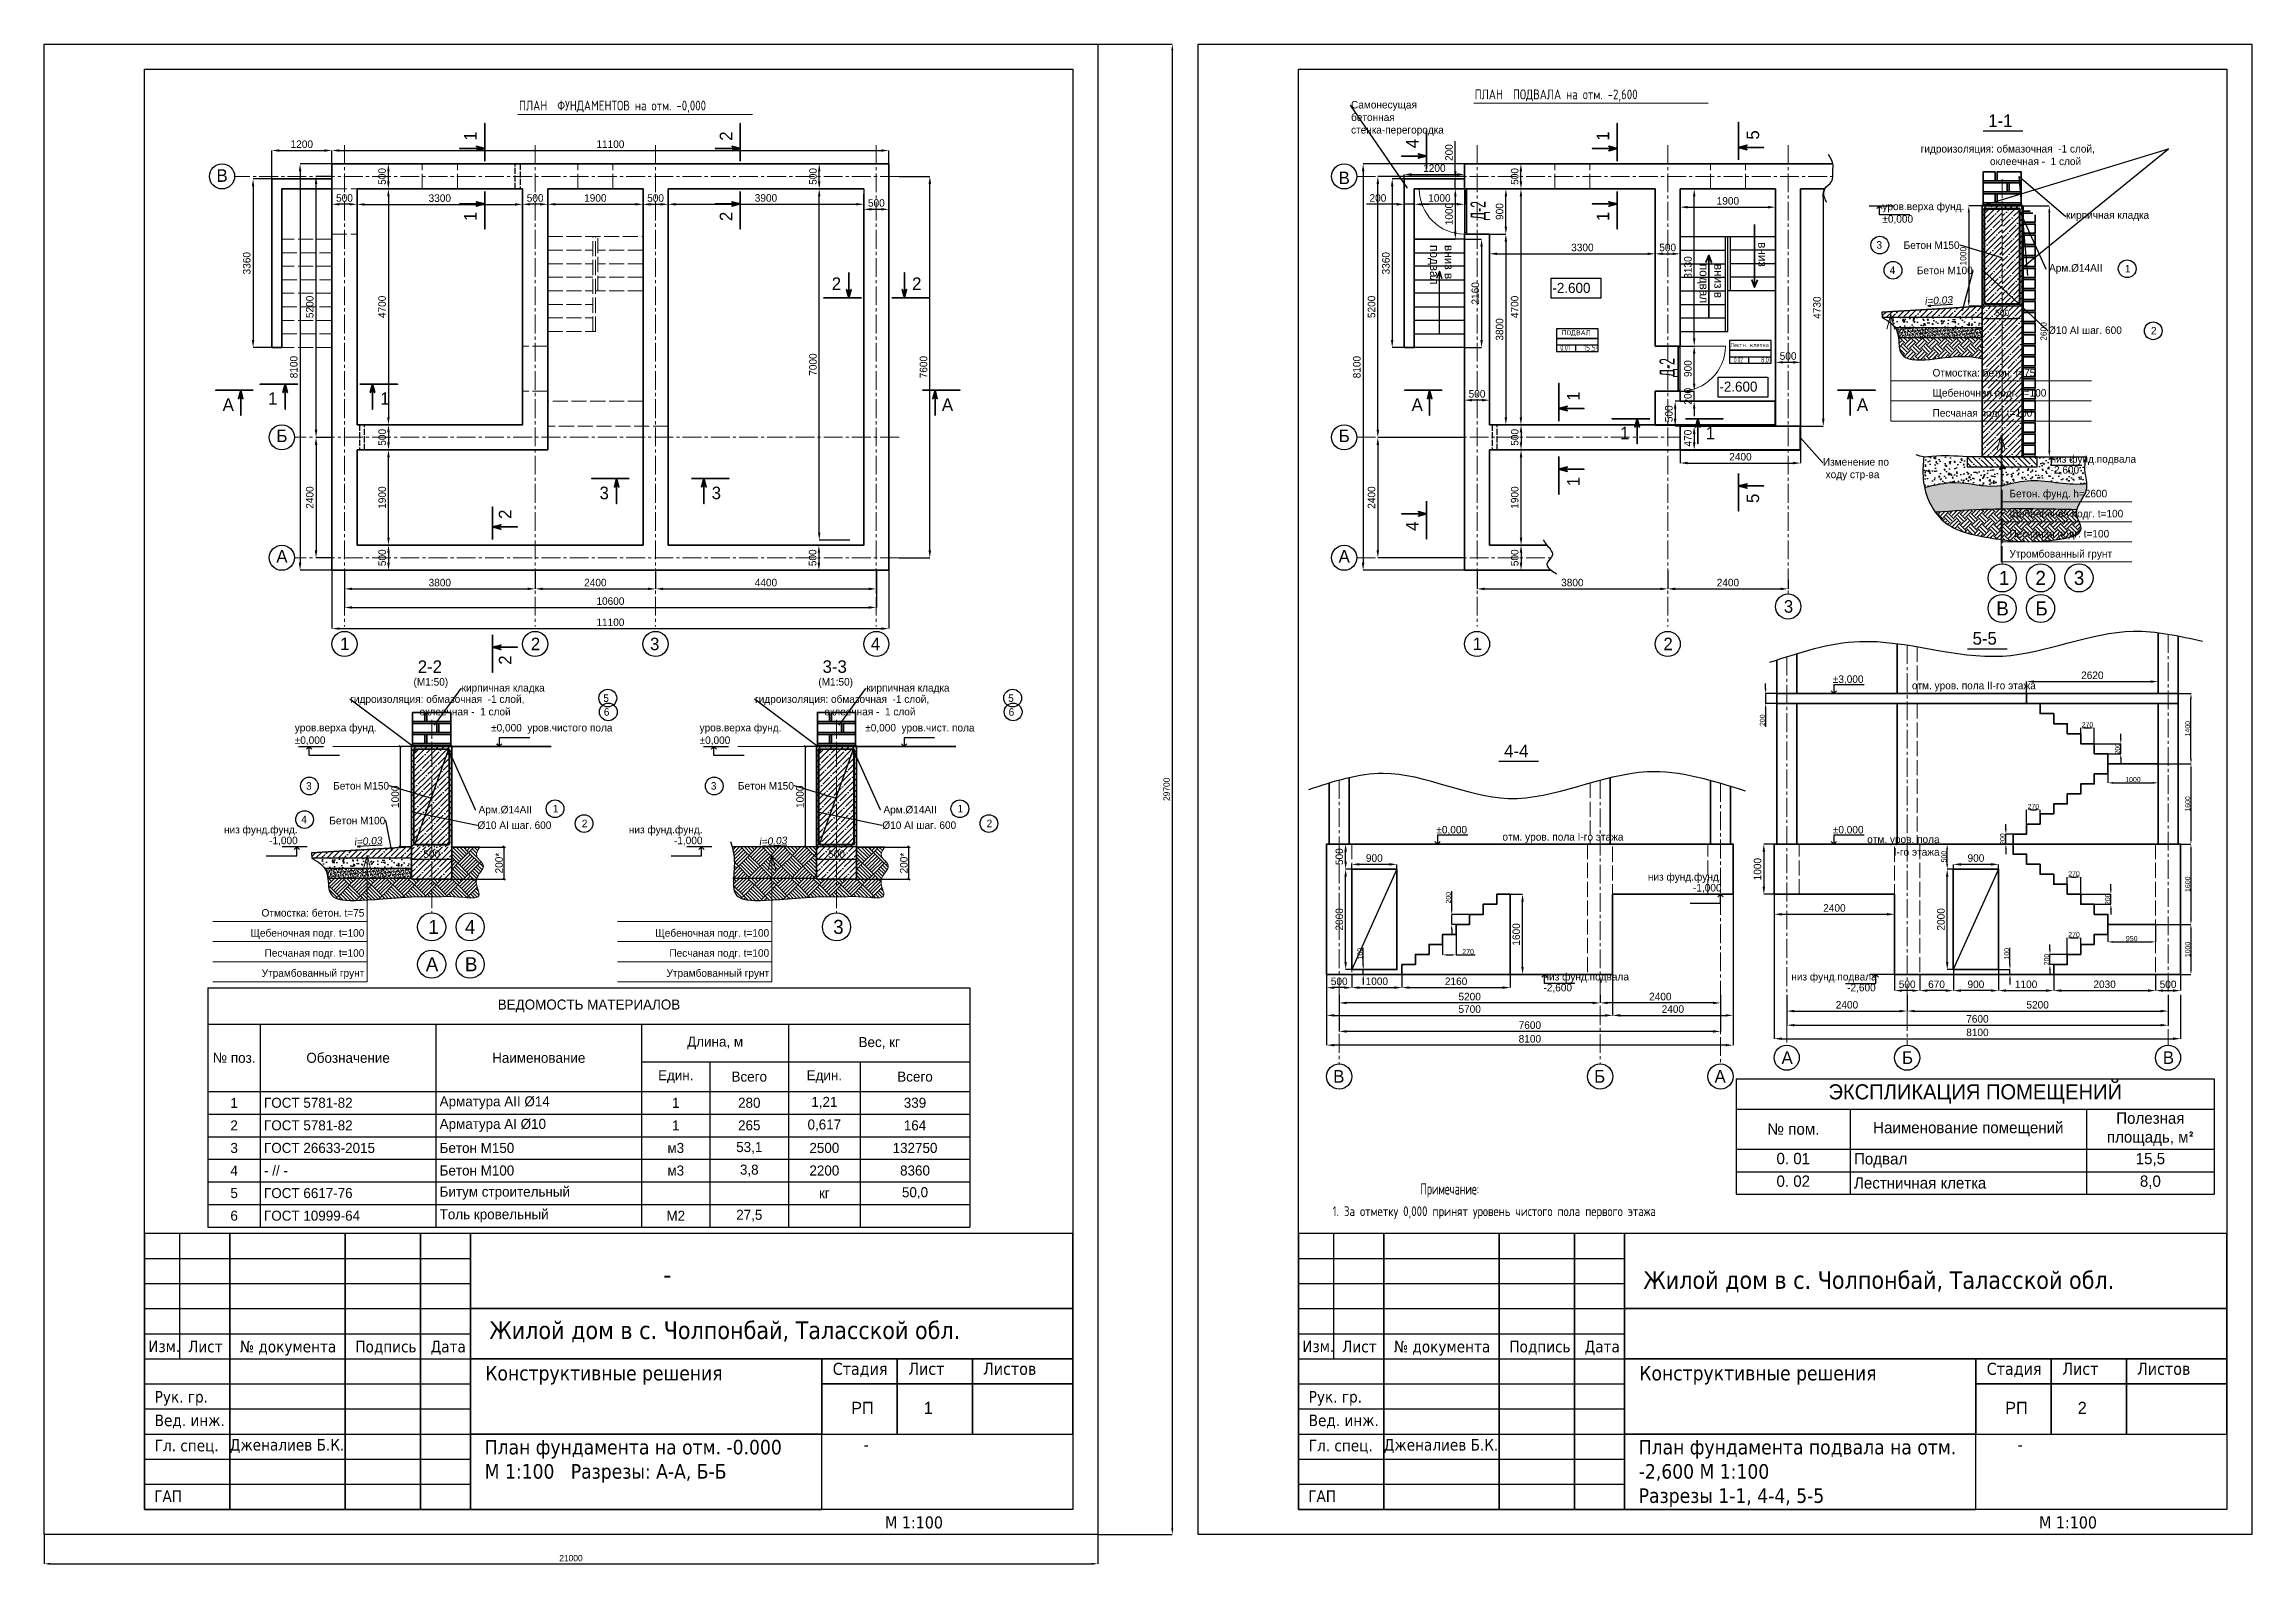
# Model space of a CAD drawing. Header units: millimetres. Extents: x 363119 to 453119, y -246250 to -184425.
# Drawn here: x 363119 to 407119, y -214731 to -184425 of the extents above; entities that cross this region are included whole.
import ezdxf
from ezdxf import colors
from ezdxf.entities.mleader import LeaderData, LeaderLine
from ezdxf.enums import TextEntityAlignment as Align
from ezdxf.math import Vec2, Vec3

# ---------------------------------------------------------------- set-up
doc = ezdxf.new("R2010")
doc.units = ezdxf.units.MM
doc.linetypes.add('ACAD_ISO02W100', pattern=[15, 12, -3])
doc.linetypes.add('CENTER2', pattern=[1.125, 0.75, -0.125, 0.125, -0.125])
for name, color, linetype in [('0 duvar', 2, 'Continuous'), ('AHSAP KAPI', 152, 'Continuous'), ('AKS', 252, 'CENTER2'), ('room_no', 7, 'Continuous'), ('Надписи', 211, 'Continuous'), ('Штамп', 222, 'Continuous')]:
    doc.layers.add(name, color=color, linetype=linetype)
doc.layers.add('ahsap', color=222, linetype='Continuous', lineweight=13)
doc.layers.add('Pencere No', color=7, linetype='Continuous', lineweight=13)
doc.styles.add('1', font='ARIALN.TTF', dxfattribs={"width": 0.7})
doc.styles.add('CYRILLIC', font='cyriltlc.shx')
doc.styles.add('ROMANS', font='romans', dxfattribs={"width": 0.75})
doc.styles.add('SPDS', font='SPDS.shx')
doc.styles.add('YAZI', font='romans.shx')
doc.dimstyles.new('ISO-25', dxfattribs={"dimtxt": 100, "dimasz": 2.5, "dimexe": 1.25, "dimexo": 0.625, "dimtad": 1, "dimdec": 0, "dimtxsty": 'Standard', "dimcen": 2.5, "dimadec": 0, "dimazin": 0, "dimtfac": 1, "dimtdec": 0, "dimtmove": 0, "dimatfit": 3, "dimfxl": 0, "dimarcsym": 0})
pattern_1 = [(45, (-157974.48, -213708.12), (-112.2532, 112.2532), []), (45, (-157862.23, -213708.12), (-112.2532, 112.2532), [198.4375, -39.6875, 0, -39.6875])]
pattern_2 = [(45, (-149906.18, -213708.12), (-112.2532, 112.2532), []), (45, (-149793.92, -213708.12), (-112.2532, 112.2532), [198.4375, -39.6875, 0, -39.6875])]
pattern_3 = [(45, (-126674.28, -202933.25), (-112.2532, 112.2532), []), (45, (-126562.02, -202933.25), (-112.2532, 112.2532), [198.4375, -39.6875, 0, -39.6875])]
pattern_4 = [(45, (-104175.4, -205535.02), (-112.2532, 112.2532), []), (45, (-104063.15, -205535.02), (-112.2532, 112.2532), [198.4375, -39.6875, 0, -39.6875])]
pattern_5 = [(45, (-104175.4, -205535.02), (1e-14, 224.506403), [158.75, -158.75]), (45, (-104217.5, -205492.92), (1e-14, 224.506403), [158.75, -158.75]), (45, (-104259.59, -205450.83), (1e-14, 224.506403), [158.75, -158.75]), (135, (-104259.59, -205422.77), (-224.506403, 1e-14), [158.75, -158.75]), (135, (-104217.5, -205380.67), (-224.506403, 1e-14), [158.75, -158.75]), (135, (-104175.4, -205338.58), (-224.506403, 1e-14), [158.75, -158.75])]

msp = doc.modelspace()

# ---------------------------------------------------------------- texts
for s, width, heights, insert, char_height, attachment_point in [('уров.верха фунд.\\P%%P0,000', 1881.464, [0], (399755.8, -188011.4), 150, 7), ('-2.600', 905.418, [253.8], (393179.1, -189182.8), 200, 1), ('-2.600', 905.418, [253.8], (396507.1, -191150.4), 200, 1), ('низ фунд.подвала', 1933.124, [0], (403108.2, -192812.3), 150, 7), ('-2,600', 537.192, [0], (403108.2, -193012), 150, 7), ('2', 211.974, [0], (402805.7, -194922.2), 280, 1), ('3', 211.974, [0], (403571.3, -194922.2), 280, 1), ('1', 211.974, [0], (402077.4, -194922.2), 280, 1), ('В', 211.974, [0], (402025.9, -195531), 280, 1), ('Б', 211.974, [0], (402805.7, -195531), 280, 1), ('%%P3,000', 537.192, [0], (398768, -197004.9), 150, 1), ('отм. уров. пола II-го этажа', 3971.431, [0], (402812.6, -197326.4), 150, 9), ('уров.верха фунд.\\P%%P0,000', 2216.435, [0], (368114.1, -198399.2), 150, 7), ('%%P0,000  уров.чистого пола', 4426.394, [0], (372027.3, -198168), 150, 7), ('уров.верха фунд.\\P%%P0,000', 2216.435, [0], (376182.4, -198399.2), 150, 7), ('%%P0,000  уров.чист. пола', 3146.378, [0], (379483.8, -198168), 150, 7), ('низ фунд.фунд.', 1933.124, [0], (368172.3, -200197.4), 150, 9), ('низ фунд.фунд.', 1933.124, [0], (376240.6, -200197.4), 150, 9), ('%%P0,000', 537.192, [0], (390866.7, -200004.9), 150, 1), ('отм. уров. пола I-го этажа', 3672.046, [0], (394596, -200342.9), 150, 9), ('%%P0,000', 537.192, [0], (398768, -200004.9), 150, 1), ('-1,000', 537.192, [0], (368172.3, -200397.1), 150, 9), ('-1,000', 537.192, [0], (376240.6, -200397.1), 150, 9), ('отм. уров. пола\\PI-го этажа', 2201.304, [0], (400896.5, -200599.8), 150, 9), ('низ фунд.фунд.', 1933.124, [0], (396550.2, -201140.1), 150, 9), ('-1,000', 537.192, [0], (396550.2, -201339.8), 150, 9), ('1', 211.974, [0], (370777.2, -201877.2), 280, 1), ('4', 211.974, [0], (371505.5, -201877.2), 280, 1), ('3', 211.974, [0], (378845.5, -201877.2), 280, 1), ('А', 211.974, [0], (370725.7, -202620.7), 280, 1), ('В', 211.974, [0], (371505.5, -202620.7), 280, 1), ('-2,600', 537.192, [0], (393001.7, -203329.6), 150, 7), ('низ фунд.подвала', 1933.124, [0], (393001.7, -203129.9), 150, 7), ('низ фунд.подвала', 1933.124, [0], (399643, -203129.9), 150, 9), ('-2,600', 537.192, [0], (399623, -203329.6), 150, 9)]:
    msp.add_mtext_dynamic_manual_height_columns(s, width=width, gutter_width=12.5, heights=heights, dxfattribs=dict(insert=insert, char_height=char_height, attachment_point=attachment_point))
for s, width, insert, char_height, attachment_point, rotation in [('вниз в подвал', 1358.14, (391208.4, -188427.7), 175, 1, 270), ('вниз', 782.272, (397456.7, -188370.3), 175, 1, 270), ('вниз в подвал', 1358.14, (396580.6, -188802.9), 175, 1, 270), ('{\\fArial|b0|i1|c204|p34;i=0.03}', 86.542, (401157.7, -189441.5), 145, 3, 3.23735), ('{\\fArial|b0|i1|c204|p34;i=0.03}', 86.542, (369857.5, -200216.3), 145, 3, 3.23735), ('{\\fArial|b0|i1|c204|p34;i=0.03}', 86.542, (377925.8, -200216.3), 145, 3, 3.23735)]:
    msp.add_mtext_dynamic_manual_height_columns(s, width=width, gutter_width=12.5, heights=[0], dxfattribs=dict(insert=insert, char_height=char_height, attachment_point=attachment_point, rotation=rotation))
at = {"layer": '0 duvar', "color": 0, "ltscale": 0.071429, "style": 'SPDS'}
for s, p in [('ПЛАН  ФУНДАМЕНТОВ на отм. -0,000', (372583, -185746)), ('ПЛАН  ПОДВАЛА на отм. -2,600', (391629.8, -185523.6)), ('1. За отметку 0,000 принят уровень чистого пола первого этажа ', (388799.4, -207781.3))]:
    msp.add_text(s, height=195, dxfattribs=at).set_placement(p)
at = {"layer": '0 duvar', "color": 0, "ltscale": 0.071429, "style": 'SPDS', "width": 0.8}
msp.add_text('Примечание:', height=225, dxfattribs=at).set_placement((390548.4, -207351.5))
at = {"layer": 'ahsap', "color": 0, "char_height": 150}
for s, width, insert, attachment_point in [('3', 100, (399749.5, -188351.1), 3), ('4', 100, (400012.6, -188854.1), 3), ('1', 100, (404589.9, -188823.3), 1), ('2', 100, (405108.3, -190060.8), 1), ('Отмостка: бетон. t=75', 3252.277, (400755.2, -190899), 1), ('Щебеночная подг. t=100', 3252.277, (400755.2, -191299), 1), ('Песчаная подг. t=100', 3252.277, (400755.2, -191699), 1), ('Бетон. фунд. h=2600', 3252.277, (402287.7, -193306.1), 1), ('Щебеночная подг. t=100', 3252.277, (402287.7, -193706.1), 1), ('Песчаная подг. t=100', 3252.277, (402287.7, -194106.1), 1), ('Утромбованный грунт', 3252.277, (402287.7, -194506.1), 1), ('(М1:50)', 980.566, (370480.5, -197058.5), 1), ('(М1:50)', 980.566, (378548.8, -197058.5), 1), ('5', 100, (374263.6, -197383.1), 1), ('5', 100, (382331.9, -197383.1), 1), ('6', 100, (374273.5, -197659.4), 1), ('6', 100, (382341.8, -197659.4), 1), ('3', 100, (368450.5, -199132.3), 3), ('3', 100, (376518.8, -199132.3), 3), ('1', 100, (373256.1, -199585.5), 1), ('1', 100, (381324.4, -199585.5), 1), ('4', 100, (368354.9, -199800.6), 3), ('2', 100, (373834.6, -199880.5), 1), ('2', 100, (381902.9, -199880.5), 1), ('Отмостка: бетон. t=75', 3252.277, (369500.6, -201662.4), 3), ('Щебеночная подг. t=100', 3252.277, (369500.6, -202062.4), 3), ('Щебеночная подг. t=100', 3252.277, (377568.9, -202062.4), 3), ('Песчаная подг. t=100', 3252.277, (369500.6, -202462.4), 3), ('Песчаная подг. t=100', 3252.277, (377568.9, -202462.4), 3), ('Утрамбованный грунт', 3252.277, (369500.6, -202862.4), 3), ('Утрамбованный грунт', 3252.277, (377568.9, -202862.4), 3)]:
    msp.add_mtext_dynamic_manual_height_columns(s, width=width, gutter_width=12.5, heights=[0], dxfattribs=dict(at, insert=insert, attachment_point=attachment_point))
at = {"layer": 'AKS', "color": 0}
for s, p in [('1-1', (402107.1, -185951.2)), ('В', (366666.3, -187043.9)), ('В', (389030.5, -187090.1)), ('2', (378909.5, -189196)), ('2', (380510.9, -189196)), ('1', (367676.2, -191487.8)), ('1', (369910.9, -191487.8)), ('А', (366788.6, -191608.3)), ('А', (381123, -191608.3)), ('А', (390485, -191608.3)), ('А', (399360.1, -191608.3)), ('Б', (367858.3, -192231.4)), ('Б', (389030.5, -192231.4)), ('1', (394622, -192176.2)), ('1', (396327, -192176.2)), ('3', (374281.3, -193368.2)), ('3', (376516.1, -193368.2)), ('А', (367858.3, -194631.4)), ('А', (389030.5, -194631.4)), ('3', (397884.8, -195630.9)), ('5-5', (401795.2, -196269.1)), ('1', (369112.6, -196375.8)), ('2', (372912.6, -196375.8)), ('3', (375287.4, -196377.9)), ('4', (379687.4, -196377.9)), ('1', (391684.8, -196375.8)), ('2', (395484.8, -196375.8)), ('2-2', (370806.9, -196829.1)), ('3-3', (378875.2, -196829.1)), ('4-4', (392458.4, -198510.3)), ('А', (397857.7, -204622.8)), ('Б', (400257.7, -204622.8)), ('В', (405457.7, -204622.8)), ('В', (388922.2, -204996)), ('Б', (394122.2, -204996)), ('А', (396522.2, -204996))]:
    msp.add_text(s, height=250, dxfattribs=at).set_placement(p, align=Align.MIDDLE)
for s, p in [('1', (371613.9, -186256.6)), ('2', (376707.8, -186256.6)), ('4', (390386.8, -186406.6)), ('1', (394186.1, -186256.6)), ('5', (397175.2, -186235.3)), ('1', (371613.9, -187858.1)), ('2', (376707.8, -187858.1)), ('1', (394186.1, -187858.1)), ('1', (393597, -191438.2)), ('1', (393597, -193143.1)), ('5', (397175.2, -193477.3)), ('2', (372304, -193793.2)), ('4', (390386.8, -194033.4)), ('2', (372304, -196699.3))]:
    msp.add_text(s, height=250, rotation=90, dxfattribs=at).set_placement(p, align=Align.MIDDLE)
at = {"layer": 'Pencere No', "style": '1', "width": 0.7}
for p in [(391849.2, -187929.4), (395614.4, -191058.7)]:
    msp.add_text('Д-2', height=300, rotation=90, dxfattribs=at).set_placement(p)
at = {"layer": 'Надписи', "color": 0, "ltscale": 0.5}
for s, height, p in [('РП', 240.85, (379204.6, -211722.9)), ('1', 240.9, (380649.7, -211722.9)), ('РП', 240.85, (402204.6, -211722.9)), ('2', 240.9, (403649.7, -211722.9))]:
    msp.add_text(s, height=height, dxfattribs=at).set_placement(p)
at = {"layer": 'Надписи', "color": 0, "ltscale": 0.5, "attachment_point": 1}
for s, insert, char_height, width in [('{\\fTahoma|b0|i0|c204|p32;-}', (375459.9, -208748.1), 384.402, 4592.665), ('{\\fTahoma|b0|i0|c204|p32;Жилой дом в с. Чолпонбай, Таласской обл.}', (394993, -208880.5), 350, 11377.885), ('{\\fTahoma|b0|i0|c204|p32;Жилой дом в с. Чолпонбай, Таласской обл.}', (371993, -209880.5), 350, 11377.885), ('{\\fTahoma|b0|i0|c204|p32;Изм.}', (365194.1, -210260.8), 230, 699.489), ('{\\fTahoma|b0|i0|c204|p32;Лист}', (365988.2, -210265.8), 230, 716.171), ('{\\fTahoma|b0|i0|c204|p32;№ документа}', (367021, -210265.8), 230, 1994.841), ('{\\fTahoma|b0|i0|c204|p32;Подпись}', (369321, -210265.8), 230, 1261.74), ('{\\fTahoma|b0|i0|c204|p32;Дата}', (370821, -210265.8), 230, 762.824), ('{\\fTahoma|b0|i0|c204|p32;Изм.}', (388194.1, -210260.8), 230, 699.489), ('{\\fTahoma|b0|i0|c204|p32;Лист}', (388988.2, -210265.8), 230, 716.171), ('{\\fTahoma|b0|i0|c204|p32;№ документа}', (390021, -210265.8), 230, 1994.841), ('{\\fTahoma|b0|i0|c204|p32;Подпись}', (392321, -210265.8), 230, 1261.74), ('{\\fTahoma|b0|i0|c204|p32;Дата}', (393821, -210265.8), 230, 762.824), ('{\\fTahoma|b0|i0|c204|p32;Стадия}', (378835.6, -210703.9), 240.853, 6469.464), ('{\\fTahoma|b0|i0|c204|p32;Лист}', (380341.8, -210703.9), 240.853, 6469.464), ('{\\fTahoma|b0|i0|c204|p32;Листов}', (381832.7, -210703.9), 240.853, 6469.464), ('{\\fTahoma|b0|i0|c204|p32;Стадия}', (401835.6, -210703.9), 240.853, 6469.464), ('{\\fTahoma|b0|i0|c204|p32;Лист}', (403341.8, -210703.9), 240.853, 6469.464), ('{\\fTahoma|b0|i0|c204|p32;Листов}', (404832.7, -210703.9), 240.853, 6469.464), ('{\\fTahoma|b0|i0|c204|p32;Конструктивные решения}', (371910.7, -210765.3), 290, 6469.464), ('{\\fTahoma|b0|i0|c204|p32;Конструктивные решения}', (394910.7, -210765.3), 290, 6469.464), ('{\\fTahoma|b0|i0|c204|p32;Рук. гр.}', (365322.3, -211265.8), 230, 1434.854), ('{\\fTahoma|b0|i0|c204|p32;Рук. гр.}', (388322.3, -211265.8), 230, 1434.854), ('{\\fTahoma|b0|i0|c204|p32;Вед. инж.}', (365322.3, -211736.5), 230, 1434.854), ('{\\fTahoma|b0|i0|c204|p32;Вед. инж.}', (388322.3, -211736.5), 230, 1434.854), ('{\\fTahoma|b0|i0|c204|p32;Гл. спец.}', (365322.3, -212238.5), 230, 1434.854), ('{\\fTahoma|b0|i0|c204|p32;Дженалиев Б.К.}', (366819.3, -212224.1), 230, 2372.469), ('{\\fTahoma|b0|i0|c204|p32;План фундамента на отм. -0.000 \\PМ 1:100   Разрезы: А-А, Б-Б}', (371899.3, -212239.8), 290, 6515.085), ('{\\fTahoma|b0|i0|c204|p32;   -}', (379180.3, -212213.1), 240.853, 4340.302), ('{\\fTahoma|b0|i0|c204|p32;Гл. спец.}', (388322.3, -212238.5), 230, 1434.854), ('{\\fTahoma|b0|i0|c204|p32;Дженалиев Б.К.}', (389819.3, -212224.1), 230, 2372.469), ('{\\fTahoma|b0|i0|c204|p32;План\\fTahoma|b0|i0|c0|p32; \\fTahoma|b0|i0|c204|p32;фундамента подвала на отм. -2,600 М 1:100\\PРазрезы 1-1, 4-4, 5-5}', (394899.3, -212239.8), 290, 6762.534), ('{\\fTahoma|b0|i0|c204|p32;   -}', (402180.3, -212213.1), 240.853, 4340.302), ('{\\fTahoma|b0|i0|c204|p32;ГАП}', (365312.4, -213247.7), 230, 1444.708), ('{\\fTahoma|b0|i0|c204|p32;ГАП}', (388312.4, -213247.7), 230, 1444.708), ('{\\fTahoma|b0|i0|c204|p32;М 1:100}', (379878.1, -213764.9), 240.853, 6469.464), ('{\\fTahoma|b0|i0|c204|p32;М 1:100}', (402878.1, -213764.9), 240.853, 6469.464)]:
    msp.add_mtext(s, dxfattribs=dict(at, insert=insert, char_height=char_height, width=width))

# ---------------------------------------------------------------- blocks, each defined once
blk = doc.blocks.new('*D79')
at = {"layer": 'ahsap', "color": 0, "lineweight": -2}
for p, q in [((369356, -192511), (369982, -192511)), ((369982, -194261), (369982, -192661)), ((369355, -194411), (369982, -194411))]:
    blk.add_line(p, q, dxfattribs=at)
at = {"layer": 'ahsap', "color": 0}
for points in [[(369957, -192661), (370007, -192661), (369982, -192511)], [(369957, -194261), (370007, -194261), (369982, -194411)]]:
    blk.add_solid(points, dxfattribs=at)
at = {"layer": 'DEFPOINTS', "color": 0}
for p in [(369355, -192511), (369982, -192511), (369355, -194411)]:
    blk.add_point(p, dxfattribs=at)
at = {"layer": 'ahsap', "color": 0, "insert": (369857, -193461), "char_height": 150, "attachment_point": 5, "rotation": 90}
blk.add_mtext('1900', dxfattribs=at)
blk = doc.blocks.new('*D80')
at = {"layer": 'ahsap', "color": 0, "lineweight": -2}
for p, q in [((379705, -194911), (379705, -195651)), ((369105, -195253), (369105, -195651)), ((369255, -195651), (379555, -195651))]:
    blk.add_line(p, q, dxfattribs=at)
at = {"layer": 'ahsap', "color": 0}
for points in [[(369255, -195626), (369255, -195676), (369105, -195651)], [(379555, -195626), (379555, -195676), (379705, -195651)]]:
    blk.add_solid(points, dxfattribs=at)
at = {"layer": 'DEFPOINTS', "color": 0}
for p in [(379705, -194911), (369105, -195252), (379705, -195651)]:
    blk.add_point(p, dxfattribs=at)
at = {"layer": 'ahsap', "color": 0, "insert": (374405, -195526), "char_height": 150, "attachment_point": 5}
blk.add_mtext('10600', dxfattribs=at)
blk = doc.blocks.new('*D81')
at = {"layer": 'ahsap', "color": 0, "lineweight": -2}
for p, q in [((368854, -187061), (368537, -187061)), ((368538, -192111), (368538, -187211)), ((368854, -192261), (368537, -192261))]:
    blk.add_line(p, q, dxfattribs=at)
at = {"layer": 'ahsap', "color": 0}
for points in [[(368513, -187211), (368563, -187211), (368538, -187061)], [(368513, -192111), (368563, -192111), (368538, -192261)]]:
    blk.add_solid(points, dxfattribs=at)
at = {"layer": 'DEFPOINTS', "color": 0}
for p in [(368538, -187061), (368855, -187061), (368855, -192261)]:
    blk.add_point(p, dxfattribs=at)
at = {"layer": 'ahsap', "color": 0, "insert": (368413, -189661), "char_height": 150, "attachment_point": 5, "rotation": 90}
blk.add_mtext('5200', dxfattribs=at)
blk = doc.blocks.new('*D82')
at = {"layer": 'ahsap', "color": 0, "lineweight": -2}
for p, q in [((368854, -186811), (368220, -186811)), ((368220, -186961), (368220, -194761)), ((368854, -194911), (368220, -194911))]:
    blk.add_line(p, q, dxfattribs=at)
at = {"layer": 'ahsap', "color": 0}
for points in [[(368195, -186961), (368245, -186961), (368220, -186811)], [(368195, -194761), (368245, -194761), (368220, -194911)]]:
    blk.add_solid(points, dxfattribs=at)
at = {"layer": 'DEFPOINTS', "color": 0}
for p in [(368855, -186811), (368220, -194911), (368855, -194911)]:
    blk.add_point(p, dxfattribs=at)
at = {"layer": 'ahsap', "color": 0, "insert": (368095, -190861), "char_height": 150, "attachment_point": 5, "rotation": 90}
blk.add_mtext('8100', dxfattribs=at)
blk = doc.blocks.new('*D83')
at = {"layer": 'ahsap', "color": 0, "lineweight": -2}
for p, q in [((369455, -187311), (369980, -187311)), ((369980, -187461), (369980, -191861)), ((369455, -192011), (369980, -192011))]:
    blk.add_line(p, q, dxfattribs=at)
at = {"layer": 'ahsap', "color": 0}
for points in [[(369955, -187461), (370005, -187461), (369980, -187311)], [(369955, -191861), (370005, -191861), (369980, -192011)]]:
    blk.add_solid(points, dxfattribs=at)
at = {"layer": 'DEFPOINTS', "color": 0}
for p in [(369455, -187311), (369455, -192011), (369980, -192011)]:
    blk.add_point(p, dxfattribs=at)
at = {"layer": 'ahsap', "color": 0, "insert": (369855, -189661), "char_height": 150, "attachment_point": 5, "rotation": 90}
blk.add_mtext('4700', dxfattribs=at)
blk = doc.blocks.new('*D84')
at = {"layer": 'ahsap', "color": 0, "lineweight": -2}
for p, q in [((372655, -187311), (372655, -187616)), ((373155, -187312), (373155, -187616)), ((373005, -187616), (372805, -187616))]:
    blk.add_line(p, q, dxfattribs=at)
at = {"layer": 'ahsap', "color": 0}
for points in [[(372805, -187591), (372805, -187641), (372655, -187616)], [(373005, -187591), (373005, -187641), (373155, -187616)]]:
    blk.add_solid(points, dxfattribs=at)
at = {"layer": 'DEFPOINTS', "color": 0}
for p in [(372655, -187311), (373155, -187311), (372655, -187616)]:
    blk.add_point(p, dxfattribs=at)
at = {"layer": 'ahsap', "color": 0, "insert": (372905, -187491), "char_height": 150, "attachment_point": 5}
blk.add_mtext('500', dxfattribs=at)
blk = doc.blocks.new('*D85')
at = {"layer": 'ahsap', "color": 0, "lineweight": -2}
for p, q in [((375305, -194912), (375305, -195281)), ((375455, -195281), (379555, -195281)), ((379705, -195352), (379705, -195281))]:
    blk.add_line(p, q, dxfattribs=at)
at = {"layer": 'ahsap', "color": 0}
for points in [[(375455, -195256), (375455, -195306), (375305, -195281)], [(379555, -195256), (379555, -195306), (379705, -195281)]]:
    blk.add_solid(points, dxfattribs=at)
at = {"layer": 'DEFPOINTS', "color": 0}
for p in [(375305, -194911), (379705, -195281), (379705, -195353)]:
    blk.add_point(p, dxfattribs=at)
at = {"layer": 'ahsap', "color": 0, "insert": (377505, -195156), "char_height": 150, "attachment_point": 5}
blk.add_mtext('4400', dxfattribs=at)
blk = doc.blocks.new('*D86')
at = {"layer": 'ahsap', "color": 0, "lineweight": -2}
for p, q in [((375555, -187311), (375555, -187616)), ((379455, -187311), (379455, -187616)), ((375705, -187616), (379305, -187616))]:
    blk.add_line(p, q, dxfattribs=at)
at = {"layer": 'ahsap', "color": 0}
for points in [[(375705, -187591), (375705, -187641), (375555, -187616)], [(379305, -187591), (379305, -187641), (379455, -187616)]]:
    blk.add_solid(points, dxfattribs=at)
at = {"layer": 'DEFPOINTS', "color": 0}
for p in [(375555, -187311), (379455, -187311), (379455, -187616)]:
    blk.add_point(p, dxfattribs=at)
at = {"layer": 'ahsap', "color": 0, "insert": (377505, -187491), "char_height": 150, "attachment_point": 5}
blk.add_mtext('3900', dxfattribs=at)
blk = doc.blocks.new('*D87')
at = {"layer": 'ahsap', "color": 0, "lineweight": -2}
for p, q in [((379143, -187311), (378567, -187311)), ((378567, -194161), (378567, -187461)), ((379180, -194311), (378567, -194311))]:
    blk.add_line(p, q, dxfattribs=at)
at = {"layer": 'ahsap', "color": 0}
for points in [[(378542, -187461), (378592, -187461), (378567, -187311)], [(378542, -194161), (378592, -194161), (378567, -194311)]]:
    blk.add_solid(points, dxfattribs=at)
at = {"layer": 'DEFPOINTS', "color": 0}
for p in [(378567, -187311), (379143, -187311), (379180, -194311)]:
    blk.add_point(p, dxfattribs=at)
at = {"layer": 'ahsap', "color": 0, "insert": (378442, -190811), "char_height": 150, "attachment_point": 5, "rotation": 90}
blk.add_mtext('7000', dxfattribs=at)
blk = doc.blocks.new('*D88')
at = {"layer": 'ahsap', "color": 0, "lineweight": -2}
for p, q in [((368855, -194911), (368855, -196073)), ((379955, -194911), (379955, -196073)), ((369005, -196073), (379805, -196073))]:
    blk.add_line(p, q, dxfattribs=at)
at = {"layer": 'ahsap', "color": 0}
for points in [[(369005, -196048), (369005, -196098), (368855, -196073)], [(379805, -196048), (379805, -196098), (379955, -196073)]]:
    blk.add_solid(points, dxfattribs=at)
at = {"layer": 'DEFPOINTS', "color": 0}
for p in [(368855, -194911), (379955, -194911), (379955, -196073)]:
    blk.add_point(p, dxfattribs=at)
at = {"layer": 'ahsap', "color": 0, "insert": (374405, -195948), "char_height": 150, "attachment_point": 5}
blk.add_mtext('11100', dxfattribs=at)
blk = doc.blocks.new('*D89')
at = {"layer": 'ahsap', "color": 0, "lineweight": -2}
for p, q in [((369105, -194911), (369105, -195281)), ((372905, -194913), (372905, -195281)), ((369255, -195281), (372755, -195281))]:
    blk.add_line(p, q, dxfattribs=at)
at = {"layer": 'ahsap', "color": 0}
for points in [[(369255, -195256), (369255, -195306), (369105, -195281)], [(372755, -195256), (372755, -195306), (372905, -195281)]]:
    blk.add_solid(points, dxfattribs=at)
at = {"layer": 'DEFPOINTS', "color": 0}
for p in [(369105, -194911), (372905, -194912), (372905, -195281)]:
    blk.add_point(p, dxfattribs=at)
at = {"layer": 'ahsap', "color": 0, "insert": (371005, -195156), "char_height": 150, "attachment_point": 5}
blk.add_mtext('3800', dxfattribs=at)
blk = doc.blocks.new('*D90')
at = {"layer": 'ahsap', "color": 0, "lineweight": -2}
for p, q in [((373155, -187311), (373155, -187617)), ((375055, -187311), (375055, -187617)), ((373305, -187616), (374905, -187616))]:
    blk.add_line(p, q, dxfattribs=at)
at = {"layer": 'ahsap', "color": 0}
for points in [[(373305, -187591), (373305, -187641), (373155, -187616)], [(374905, -187591), (374905, -187641), (375055, -187616)]]:
    blk.add_solid(points, dxfattribs=at)
at = {"layer": 'DEFPOINTS', "color": 0}
for p in [(373155, -187311), (375055, -187311), (375055, -187616)]:
    blk.add_point(p, dxfattribs=at)
at = {"layer": 'ahsap', "color": 0, "insert": (374105, -187491), "char_height": 150, "attachment_point": 5}
blk.add_mtext('1900', dxfattribs=at)
blk = doc.blocks.new('*D91')
at = {"layer": 'ahsap', "color": 0, "lineweight": -2}
for p, q in [((372655, -187312), (372655, -187619)), ((369355, -188070), (369355, -187619)), ((369505, -187619), (372505, -187619))]:
    blk.add_line(p, q, dxfattribs=at)
at = {"layer": 'ahsap', "color": 0}
for points in [[(369505, -187594), (369505, -187644), (369355, -187619)], [(372505, -187594), (372505, -187644), (372655, -187619)]]:
    blk.add_solid(points, dxfattribs=at)
at = {"layer": 'DEFPOINTS', "color": 0}
for p in [(372655, -187311), (372655, -187619), (369355, -188071)]:
    blk.add_point(p, dxfattribs=at)
at = {"layer": 'ahsap', "color": 0, "insert": (371005, -187494), "char_height": 150, "attachment_point": 5}
blk.add_mtext('3300', dxfattribs=at)
blk = doc.blocks.new('*D92')
at = {"layer": 'ahsap', "color": 0, "lineweight": -2}
for p, q in [((375055, -187311), (375055, -187617)), ((375555, -187311), (375555, -187617)), ((375205, -187617), (375405, -187617))]:
    blk.add_line(p, q, dxfattribs=at)
at = {"layer": 'ahsap', "color": 0}
for points in [[(375205, -187592), (375205, -187642), (375055, -187617)], [(375405, -187592), (375405, -187642), (375555, -187617)]]:
    blk.add_solid(points, dxfattribs=at)
at = {"layer": 'DEFPOINTS', "color": 0}
for p in [(375055, -187311), (375555, -187311), (375555, -187617)]:
    blk.add_point(p, dxfattribs=at)
at = {"layer": 'ahsap', "color": 0, "insert": (375305, -187492), "char_height": 150, "attachment_point": 5}
blk.add_mtext('500', dxfattribs=at)
blk = doc.blocks.new('*D93')
at = {"layer": 'ahsap', "color": 0, "lineweight": -2}
for p, q in [((379455, -187411), (379455, -187716)), ((379955, -187411), (379955, -187716)), ((379605, -187716), (379805, -187716))]:
    blk.add_line(p, q, dxfattribs=at)
at = {"layer": 'ahsap', "color": 0}
for points in [[(379605, -187691), (379605, -187741), (379455, -187716)], [(379805, -187691), (379805, -187741), (379955, -187716)]]:
    blk.add_solid(points, dxfattribs=at)
at = {"layer": 'DEFPOINTS', "color": 0}
for p in [(379455, -187411), (379955, -187411), (379955, -187716)]:
    blk.add_point(p, dxfattribs=at)
at = {"layer": 'ahsap', "color": 0, "insert": (379705, -187591), "char_height": 150, "attachment_point": 5}
blk.add_mtext('500', dxfattribs=at)
blk = doc.blocks.new('*D94')
at = {"layer": 'ahsap', "color": 0, "lineweight": -2}
for p, q in [((368855, -187311), (368855, -187616)), ((369355, -187311), (369355, -187616)), ((369205, -187616), (369005, -187616))]:
    blk.add_line(p, q, dxfattribs=at)
at = {"layer": 'ahsap', "color": 0}
for points in [[(369005, -187591), (369005, -187641), (368855, -187616)], [(369205, -187591), (369205, -187641), (369355, -187616)]]:
    blk.add_solid(points, dxfattribs=at)
at = {"layer": 'DEFPOINTS', "color": 0}
for p in [(368855, -187311), (369355, -187311), (368855, -187616)]:
    blk.add_point(p, dxfattribs=at)
at = {"layer": 'ahsap', "color": 0, "insert": (369105, -187491), "char_height": 150, "attachment_point": 5}
blk.add_mtext('500', dxfattribs=at)
blk = doc.blocks.new('*D95')
at = {"layer": 'ahsap', "color": 0, "lineweight": -2}
for p, q in [((379142, -186811), (378567, -186811)), ((378567, -187161), (378567, -186961)), ((379142, -187311), (378567, -187311))]:
    blk.add_line(p, q, dxfattribs=at)
at = {"layer": 'ahsap', "color": 0}
for points in [[(378542, -186961), (378592, -186961), (378567, -186811)], [(378542, -187161), (378592, -187161), (378567, -187311)]]:
    blk.add_solid(points, dxfattribs=at)
at = {"layer": 'DEFPOINTS', "color": 0}
for p in [(378567, -186811), (379143, -186811), (379143, -187311)]:
    blk.add_point(p, dxfattribs=at)
at = {"layer": 'ahsap', "color": 0, "insert": (378442, -187061), "char_height": 150, "attachment_point": 5, "rotation": 90}
blk.add_mtext('500', dxfattribs=at)
blk = doc.blocks.new('*D96')
at = {"layer": 'ahsap', "color": 0, "lineweight": -2}
for p, q in [((379179, -194411), (378560, -194411)), ((378560, -194561), (378560, -194761)), ((379172, -194911), (378560, -194911))]:
    blk.add_line(p, q, dxfattribs=at)
at = {"layer": 'ahsap', "color": 0}
for points in [[(378535, -194561), (378585, -194561), (378560, -194411)], [(378535, -194761), (378585, -194761), (378560, -194911)]]:
    blk.add_solid(points, dxfattribs=at)
at = {"layer": 'DEFPOINTS', "color": 0}
for p in [(379180, -194411), (378560, -194911), (379173, -194911)]:
    blk.add_point(p, dxfattribs=at)
at = {"layer": 'ahsap', "color": 0, "insert": (378435, -194661), "char_height": 150, "attachment_point": 5, "rotation": 90}
blk.add_mtext('500', dxfattribs=at)
blk = doc.blocks.new('*D97')
at = {"layer": 'ahsap', "color": 0, "lineweight": -2}
for p, q in [((369355, -192011), (369982, -192011)), ((369982, -192161), (369982, -192361)), ((369355, -192511), (369982, -192511))]:
    blk.add_line(p, q, dxfattribs=at)
at = {"layer": 'ahsap', "color": 0}
for points in [[(369957, -192161), (370007, -192161), (369982, -192011)], [(369957, -192361), (370007, -192361), (369982, -192511)]]:
    blk.add_solid(points, dxfattribs=at)
at = {"layer": 'DEFPOINTS', "color": 0}
for p in [(369355, -192011), (369355, -192511), (369982, -192511)]:
    blk.add_point(p, dxfattribs=at)
at = {"layer": 'ahsap', "color": 0, "insert": (369857, -192261), "char_height": 150, "attachment_point": 5, "rotation": 90}
blk.add_mtext('500', dxfattribs=at)
blk = doc.blocks.new('*D98')
at = {"layer": 'ahsap', "color": 0, "lineweight": -2}
for p, q in [((369456, -194411), (369982, -194411)), ((369361, -194911), (369982, -194911)), ((369982, -194561), (369982, -194761))]:
    blk.add_line(p, q, dxfattribs=at)
at = {"layer": 'ahsap', "color": 0}
for points in [[(369957, -194561), (370007, -194561), (369982, -194411)], [(369957, -194761), (370007, -194761), (369982, -194911)]]:
    blk.add_solid(points, dxfattribs=at)
at = {"layer": 'DEFPOINTS', "color": 0}
for p in [(369455, -194411), (369360, -194911), (369982, -194911)]:
    blk.add_point(p, dxfattribs=at)
at = {"layer": 'ahsap', "color": 0, "insert": (369857, -194661), "char_height": 150, "attachment_point": 5, "rotation": 90}
blk.add_mtext('500', dxfattribs=at)
blk = doc.blocks.new('*D99')
at = {"layer": 'ahsap', "color": 0, "lineweight": -2}
for p, q in [((369456, -186811), (369980, -186811)), ((369980, -187161), (369980, -186961)), ((369456, -187311), (369980, -187311))]:
    blk.add_line(p, q, dxfattribs=at)
at = {"layer": 'ahsap', "color": 0}
for points in [[(369955, -186961), (370005, -186961), (369980, -186811)], [(369955, -187161), (370005, -187161), (369980, -187311)]]:
    blk.add_solid(points, dxfattribs=at)
at = {"layer": 'DEFPOINTS', "color": 0}
for p in [(369455, -186811), (369980, -186811), (369455, -187311)]:
    blk.add_point(p, dxfattribs=at)
at = {"layer": 'ahsap', "color": 0, "insert": (369855, -187061), "char_height": 150, "attachment_point": 5, "rotation": 90}
blk.add_mtext('500', dxfattribs=at)
blk = doc.blocks.new('*D100')
at = {"layer": 'ahsap', "color": 0, "lineweight": -2}
for p, q in [((372905, -194913), (372905, -195281)), ((375305, -194913), (375305, -195281)), ((373055, -195281), (375155, -195281))]:
    blk.add_line(p, q, dxfattribs=at)
at = {"layer": 'ahsap', "color": 0}
for points in [[(373055, -195256), (373055, -195306), (372905, -195281)], [(375155, -195256), (375155, -195306), (375305, -195281)]]:
    blk.add_solid(points, dxfattribs=at)
at = {"layer": 'DEFPOINTS', "color": 0}
for p in [(372905, -194913), (375305, -194913), (375305, -195281)]:
    blk.add_point(p, dxfattribs=at)
at = {"layer": 'ahsap', "color": 0, "insert": (374105, -195156), "char_height": 150, "attachment_point": 5}
blk.add_mtext('2400', dxfattribs=at)
blk = doc.blocks.new('*D106')
at = {"layer": 'ahsap', "color": 0, "lineweight": -2}
for p, q in [((368855, -186810), (368855, -186545)), ((369005, -186545), (379805, -186545)), ((379955, -186810), (379955, -186545))]:
    blk.add_line(p, q, dxfattribs=at)
at = {"layer": 'ahsap', "color": 0}
for points in [[(369005, -186520), (369005, -186570), (368855, -186545)], [(379805, -186520), (379805, -186570), (379955, -186545)]]:
    blk.add_solid(points, dxfattribs=at)
at = {"layer": 'DEFPOINTS', "color": 0}
for p in [(379955, -186545), (368855, -186811), (379955, -186811)]:
    blk.add_point(p, dxfattribs=at)
at = {"layer": 'ahsap', "color": 0, "insert": (374405, -186420), "char_height": 150, "attachment_point": 5}
blk.add_mtext('11100', dxfattribs=at)
blk = doc.blocks.new('*D111')
at = {"layer": 'ahsap', "color": 0, "lineweight": -2}
for p, q in [((363119, -214126), (363119, -214710)), ((384119, -214126), (384119, -214710)), ((363244, -214710), (383994, -214710))]:
    blk.add_line(p, q, dxfattribs=at)
at = {"layer": 'ahsap', "color": 0}
for points in [[(363244, -214689), (363244, -214731), (363119, -214710)], [(383994, -214689), (383994, -214731), (384119, -214710)]]:
    blk.add_solid(points, dxfattribs=at)
at = {"layer": 'DEFPOINTS', "color": 0}
for p in [(363119, -214125), (384119, -214125), (384119, -214710)]:
    blk.add_point(p, dxfattribs=at)
at = {"layer": 'ahsap', "color": 0, "insert": (373619, -214598), "char_height": 125, "attachment_point": 5}
blk.add_mtext('21000', dxfattribs=at)
blk = doc.blocks.new('*D112')
at = {"layer": 'ahsap', "color": 0, "lineweight": -2}
for p, q in [((384120, -184425), (385604, -184425)), ((385604, -184550), (385604, -214000)), ((384120, -214125), (385604, -214125))]:
    blk.add_line(p, q, dxfattribs=at)
at = {"layer": 'ahsap', "color": 0}
for points in [[(385583, -184550), (385625, -184550), (385604, -184425)], [(385583, -214000), (385625, -214000), (385604, -214125)]]:
    blk.add_solid(points, dxfattribs=at)
at = {"layer": 'DEFPOINTS', "color": 0}
for p in [(384119, -184425), (384119, -214125), (385604, -214125)]:
    blk.add_point(p, dxfattribs=at)
at = {"layer": 'ahsap', "color": 0, "insert": (385491, -199275), "char_height": 125, "attachment_point": 5, "rotation": 90}
blk.add_mtext('29700', dxfattribs=at)
blk = doc.blocks.new('_Oblique')
at = {"color": 0, "linetype": 'ByBlock', "lineweight": -2}
blk.add_line((-0.5, -0.5), (0.5, 0.5), dxfattribs=at)
blk = doc.blocks.new('*D138')
at = {"layer": 'ahsap', "color": 0, "lineweight": -2}
for p, q in [((370443, -200430), (370443, -200693)), ((371243, -200430), (371243, -200693)), ((370443, -200668), (371243, -200668))]:
    blk.add_line(p, q, dxfattribs=at)
at = {"layer": 'DEFPOINTS', "color": 0}
for p in [(370443, -200425), (371243, -200425), (371243, -200668)]:
    blk.add_point(p, dxfattribs=at)
at = {"layer": 'ahsap', "color": 0, "lineweight": -2, "xscale": 40, "yscale": 40, "zscale": 40, "rotation": 180}
blk.add_blockref('_Oblique', (370443, -200668), dxfattribs=at)
at = {"layer": 'ahsap', "color": 0, "lineweight": -2, "xscale": 40, "yscale": 40, "zscale": 40}
blk.add_blockref('_Oblique', (371243, -200668), dxfattribs=at)
at = {"layer": 'ahsap', "color": 0, "insert": (370843, -200568), "char_height": 150, "attachment_point": 5}
blk.add_mtext('500', dxfattribs=at)
blk = doc.blocks.new('*D139')
at = {"layer": 'ahsap', "color": 0, "lineweight": -2}
for p, q in [((370438, -198425), (370191, -198425)), ((370216, -198425), (370216, -200424)), ((370438, -200424), (370191, -200424))]:
    blk.add_line(p, q, dxfattribs=at)
at = {"layer": 'DEFPOINTS', "color": 0}
for p in [(370443, -198425), (370216, -200424), (370443, -200424)]:
    blk.add_point(p, dxfattribs=at)
at = {"layer": 'ahsap', "color": 0, "lineweight": -2, "xscale": 40, "yscale": 40, "zscale": 40}
for p, rotation in [((370216, -198425), 90), ((370216, -200424), 270)]:
    blk.add_blockref('_Oblique', p, dxfattribs=dict(at, rotation=rotation))
at = {"layer": 'ahsap', "color": 0, "insert": (370116, -199424), "char_height": 150, "attachment_point": 5, "rotation": 90}
blk.add_mtext('1000', dxfattribs=at)
blk = doc.blocks.new('*D141')
at = {"layer": 'ahsap', "color": 0, "lineweight": -2}
for p, q in [((371248, -200425), (372311, -200425)), ((372286, -201068), (372286, -200425)), ((371248, -201068), (372311, -201068))]:
    blk.add_line(p, q, dxfattribs=at)
at = {"layer": 'DEFPOINTS', "color": 0}
for p in [(371243, -200425), (372286, -200425), (371243, -201068)]:
    blk.add_point(p, dxfattribs=at)
at = {"layer": 'ahsap', "color": 0, "lineweight": -2, "xscale": 40, "yscale": 40, "zscale": 40}
for p, rotation in [((372286, -200425), 90), ((372286, -201068), 270)]:
    blk.add_blockref('_Oblique', p, dxfattribs=dict(at, rotation=rotation))
at = {"layer": 'ahsap', "color": 0, "insert": (372186, -200746), "char_height": 150, "attachment_point": 5, "rotation": 90}
blk.add_mtext('200*', dxfattribs=at)
blk = doc.blocks.new('*T140')
at = {"layer": 'ahsap', "color": 0, "linetype": 'ByBlock', "lineweight": -2}
for p, q in [((0, 0), (15185, 0)), ((0, 0), (0, -4768)), ((15185, 0), (15185, -4768)), ((0, -726), (15185, -726)), ((1042, -726), (1042, -4768)), ((4542, -726), (4542, -4768)), ((8642, -726), (8642, -4768)), ((11572, -726), (11572, -4768)), ((8642, -1476), (15185, -1476)), ((10005, -1476), (10005, -4768)), ((12996, -1476), (12996, -4768)), ((0, -2068), (15185, -2068)), ((0, -2518), (15185, -2518)), ((0, -2968), (15185, -2968)), ((0, -3418), (15185, -3418)), ((0, -3868), (15185, -3868)), ((0, -4318), (15185, -4318)), ((0, -4768), (15185, -4768))]:
    blk.add_line(p, q, dxfattribs=at)
at = {"layer": 'ahsap', "color": 0, "char_height": 200}
for s, insert, width, attachment_point in [('ВЕДОМОСТЬ МАТЕРИАЛОВ', (7593, -363), 15035.45, 5), ('№ поз.', (521, -1397), 891.79, 5), ('Обозначение', (2792, -1397), 3350, 5), ('Наименование', (6592, -1397), 3950, 5), ('Длина, м', (10107, -1101), 2779.72, 5), ('Вес, кг', (13378, -1101), 3463.93, 5), ('Един.', (9323, -1772), 1212.83, 5), ('Всего', (10788, -1772), 1416.89, 5), ('Един.', (12284, -1772), 1274.39, 5), ('Всего', (14091, -1772), 2039.54, 5), ('1', (521, -2293), 891.79, 5), ('ГОСТ 5781-82', (1117, -2293), 3350, 4), ('Арматура АII %%C14', (4617, -2293), 3950, 4), ('1', (9323, -2293), 1212.83, 5), ('280', (10788, -2293), 1416.89, 5), ('1,21', (12284, -2293), 1274.39, 5), ('339', (14091, -2293), 2039.54, 5), ('2', (521, -2743), 891.79, 5), ('ГОСТ 5781-82', (1117, -2743), 3350, 4), ('Арматура АI %%C10', (4617, -2743), 3950, 4), ('265', (10788, -2743), 1416.89, 5), ('0,617', (12284, -2743), 1274.39, 5), ('164', (14091, -2743), 2039.54, 5), ('1', (9323, -2743), 1212.83, 5), ('53,1', (10788, -3193), 1416.89, 5), ('3', (521, -3193), 891.79, 5), ('ГОСТ 26633-2015', (1117, -3193), 3350, 4), ('Бетон М150', (4617, -3193), 3950, 4), ('м3', (9323, -3193), 1212.83, 5), ('2500', (12284, -3193), 1274.39, 5), ('132750', (14091, -3193), 2039.54, 5), ('4', (521, -3643), 891.79, 5), ('- // -', (1117, -3643), 3350, 4), ('Бетон М100', (4617, -3643), 3950, 4), ('Битум строительный', (4617, -4093), 3950, 4), ('м3', (9323, -3643), 1212.83, 5), ('3,8', (10788, -3643), 1416.89, 5), ('2200', (12284, -3643), 1274.39, 5), ('8360', (14091, -3643), 2039.54, 5), ('5', (521, -4093), 891.79, 5), ('ГОСТ 6617-76', (1117, -4093), 3350, 4), ('Толь кровельный', (4617, -4543), 3950, 4), ('кг', (12284, -4093), 1274.39, 5), ('50,0', (14091, -4093), 2039.54, 5), ('6', (521, -4543), 891.79, 5), ('ГОСТ 10999-64', (1117, -4543), 3350, 4), ('М2', (9323, -4543), 1212.83, 5), ('27,5', (10788, -4543), 1416.89, 5)]:
    blk.add_mtext(s, dxfattribs=dict(at, insert=insert, width=width, attachment_point=attachment_point))
blk = doc.blocks.new('*D142')
at = {"layer": 'ahsap', "color": 0, "lineweight": -2}
for p, q in [((378511, -200430), (378511, -200693)), ((379311, -200430), (379311, -200693)), ((378511, -200668), (379311, -200668))]:
    blk.add_line(p, q, dxfattribs=at)
at = {"layer": 'DEFPOINTS', "color": 0}
for p in [(378511, -200425), (379311, -200425), (379311, -200668)]:
    blk.add_point(p, dxfattribs=at)
at = {"layer": 'ahsap', "color": 0, "lineweight": -2, "xscale": 40, "yscale": 40, "zscale": 40, "rotation": 180}
blk.add_blockref('_Oblique', (378511, -200668), dxfattribs=at)
at = {"layer": 'ahsap', "color": 0, "lineweight": -2, "xscale": 40, "yscale": 40, "zscale": 40}
blk.add_blockref('_Oblique', (379311, -200668), dxfattribs=at)
at = {"layer": 'ahsap', "color": 0, "insert": (378911, -200568), "char_height": 150, "attachment_point": 5}
blk.add_mtext('500', dxfattribs=at)
blk = doc.blocks.new('*D143')
at = {"layer": 'ahsap', "color": 0, "lineweight": -2}
for p, q in [((378506, -198425), (378259, -198425)), ((378284, -198425), (378284, -200424)), ((378506, -200424), (378259, -200424))]:
    blk.add_line(p, q, dxfattribs=at)
at = {"layer": 'DEFPOINTS', "color": 0}
for p in [(378511, -198425), (378284, -200424), (378511, -200424)]:
    blk.add_point(p, dxfattribs=at)
at = {"layer": 'ahsap', "color": 0, "lineweight": -2, "xscale": 40, "yscale": 40, "zscale": 40}
for p, rotation in [((378284, -198425), 90), ((378284, -200424), 270)]:
    blk.add_blockref('_Oblique', p, dxfattribs=dict(at, rotation=rotation))
at = {"layer": 'ahsap', "color": 0, "insert": (378184, -199424), "char_height": 150, "attachment_point": 5, "rotation": 90}
blk.add_mtext('1000', dxfattribs=at)
blk = doc.blocks.new('*D144')
at = {"layer": 'ahsap', "color": 0, "lineweight": -2}
for p, q in [((379316, -200425), (380379, -200425)), ((380354, -201068), (380354, -200425)), ((379316, -201068), (380379, -201068))]:
    blk.add_line(p, q, dxfattribs=at)
at = {"layer": 'DEFPOINTS', "color": 0}
for p in [(379311, -200425), (380354, -200425), (379311, -201068)]:
    blk.add_point(p, dxfattribs=at)
at = {"layer": 'ahsap', "color": 0, "lineweight": -2, "xscale": 40, "yscale": 40, "zscale": 40}
for p, rotation in [((380354, -200425), 90), ((380354, -201068), 270)]:
    blk.add_blockref('_Oblique', p, dxfattribs=dict(at, rotation=rotation))
at = {"layer": 'ahsap', "color": 0, "insert": (380254, -200746), "char_height": 150, "attachment_point": 5, "rotation": 90}
blk.add_mtext('200*', dxfattribs=at)
blk = doc.blocks.new('*D145')
at = {"layer": 'ahsap', "color": 0, "lineweight": -2}
for p, q in [((368853, -192261), (368537, -192261)), ((368538, -192411), (368538, -194511)), ((368853, -194661), (368537, -194661))]:
    blk.add_line(p, q, dxfattribs=at)
at = {"layer": 'ahsap', "color": 0}
for points in [[(368513, -192411), (368563, -192411), (368538, -192261)], [(368513, -194511), (368563, -194511), (368538, -194661)]]:
    blk.add_solid(points, dxfattribs=at)
at = {"layer": 'DEFPOINTS', "color": 0}
for p in [(368854, -192261), (368538, -194661), (368854, -194661)]:
    blk.add_point(p, dxfattribs=at)
at = {"layer": 'ahsap', "color": 0, "insert": (368413, -193461), "char_height": 150, "attachment_point": 5, "rotation": 90}
blk.add_mtext('2400', dxfattribs=at)
blk = doc.blocks.new('*D146')
at = {"layer": 'ahsap', "color": 0, "lineweight": -2}
for p, q in [((380158, -187061), (380771, -187061)), ((380771, -194511), (380771, -187211)), ((380158, -194661), (380771, -194661))]:
    blk.add_line(p, q, dxfattribs=at)
at = {"layer": 'ahsap', "color": 0}
for points in [[(380746, -187211), (380796, -187211), (380771, -187061)], [(380746, -194511), (380796, -194511), (380771, -194661)]]:
    blk.add_solid(points, dxfattribs=at)
at = {"layer": 'DEFPOINTS', "color": 0}
for p in [(380157, -187061), (380771, -187061), (380157, -194661)]:
    blk.add_point(p, dxfattribs=at)
at = {"layer": 'ahsap', "color": 0, "insert": (380646, -190861), "char_height": 150, "attachment_point": 5, "rotation": 90}
blk.add_mtext('7600', dxfattribs=at)
blk = doc.blocks.new('*D208')
at = {"layer": 'ahsap', "color": 0, "lineweight": -2}
for p, q in [((391928, -192511), (392554, -192511)), ((392554, -194261), (392554, -192661)), ((391928, -194411), (392554, -194411))]:
    blk.add_line(p, q, dxfattribs=at)
at = {"layer": 'ahsap', "color": 0}
for points in [[(392529, -192661), (392579, -192661), (392554, -192511)], [(392529, -194261), (392579, -194261), (392554, -194411)]]:
    blk.add_solid(points, dxfattribs=at)
at = {"layer": 'DEFPOINTS', "color": 0}
for p in [(391928, -192511), (392554, -192511), (391927, -194411)]:
    blk.add_point(p, dxfattribs=at)
at = {"layer": 'ahsap', "color": 0, "insert": (392429, -193461), "char_height": 150, "attachment_point": 5, "rotation": 90}
blk.add_mtext('1900', dxfattribs=at)
blk = doc.blocks.new('*D209')
at = {"layer": 'ahsap', "color": 0, "lineweight": -2}
for p, q in [((391426, -187061), (389700, -187061)), ((389700, -192111), (389700, -187211)), ((391426, -192261), (389700, -192261))]:
    blk.add_line(p, q, dxfattribs=at)
at = {"layer": 'ahsap', "color": 0}
for points in [[(389675, -187211), (389725, -187211), (389700, -187061)], [(389675, -192111), (389725, -192111), (389700, -192261)]]:
    blk.add_solid(points, dxfattribs=at)
at = {"layer": 'DEFPOINTS', "color": 0}
for p in [(389700, -187061), (391427, -187061), (391427, -192261)]:
    blk.add_point(p, dxfattribs=at)
at = {"layer": 'ahsap', "color": 0, "insert": (389575, -189661), "char_height": 150, "attachment_point": 5, "rotation": 90}
blk.add_mtext('5200', dxfattribs=at)
blk = doc.blocks.new('*D212')
at = {"layer": 'ahsap', "color": 0, "lineweight": -2}
for p, q in [((391426, -186811), (389407, -186811)), ((389407, -186961), (389407, -194761)), ((391426, -194911), (389407, -194911))]:
    blk.add_line(p, q, dxfattribs=at)
at = {"layer": 'ahsap', "color": 0}
for points in [[(389382, -186961), (389432, -186961), (389407, -186811)], [(389382, -194761), (389432, -194761), (389407, -194911)]]:
    blk.add_solid(points, dxfattribs=at)
at = {"layer": 'DEFPOINTS', "color": 0}
for p in [(391427, -186811), (389407, -194911), (391427, -194911)]:
    blk.add_point(p, dxfattribs=at)
at = {"layer": 'ahsap', "color": 0, "insert": (389282, -190861), "char_height": 150, "attachment_point": 5, "rotation": 90}
blk.add_mtext('8100', dxfattribs=at)
blk = doc.blocks.new('*D210')
at = {"layer": 'ahsap', "color": 0, "lineweight": -2}
for p, q in [((392028, -187311), (392552, -187311)), ((392552, -187461), (392552, -191861)), ((392028, -192011), (392552, -192011))]:
    blk.add_line(p, q, dxfattribs=at)
at = {"layer": 'ahsap', "color": 0}
for points in [[(392527, -187461), (392577, -187461), (392552, -187311)], [(392527, -191861), (392577, -191861), (392552, -192011)]]:
    blk.add_solid(points, dxfattribs=at)
at = {"layer": 'DEFPOINTS', "color": 0}
for p in [(392027, -187311), (392027, -192011), (392552, -192011)]:
    blk.add_point(p, dxfattribs=at)
at = {"layer": 'ahsap', "color": 0, "insert": (392427, -189661), "char_height": 150, "attachment_point": 5, "rotation": 90}
blk.add_mtext('4700', dxfattribs=at)
blk = doc.blocks.new('*D211')
at = {"layer": 'ahsap', "color": 0, "lineweight": -2}
for p, q in [((391927, -188211), (391927, -188603)), ((395227, -188211), (395227, -188603)), ((392077, -188603), (395077, -188603))]:
    blk.add_line(p, q, dxfattribs=at)
at = {"layer": 'ahsap', "color": 0}
for points in [[(392077, -188578), (392077, -188628), (391927, -188603)], [(395077, -188578), (395077, -188628), (395227, -188603)]]:
    blk.add_solid(points, dxfattribs=at)
at = {"layer": 'DEFPOINTS', "color": 0}
for p in [(391927, -188211), (395227, -188211), (395227, -188603)]:
    blk.add_point(p, dxfattribs=at)
at = {"layer": 'ahsap', "color": 0, "insert": (393777, -188478), "char_height": 150, "attachment_point": 5}
blk.add_mtext('3300', dxfattribs=at)
blk = doc.blocks.new('*D213')
at = {"layer": 'ahsap', "color": 0, "lineweight": -2}
for p, q in [((391677, -194911), (391677, -195281)), ((395477, -194913), (395477, -195281)), ((391827, -195281), (395327, -195281))]:
    blk.add_line(p, q, dxfattribs=at)
at = {"layer": 'ahsap', "color": 0}
for points in [[(391827, -195256), (391827, -195306), (391677, -195281)], [(395327, -195256), (395327, -195306), (395477, -195281)]]:
    blk.add_solid(points, dxfattribs=at)
at = {"layer": 'DEFPOINTS', "color": 0}
for p in [(391677, -194911), (395477, -194912), (395477, -195281)]:
    blk.add_point(p, dxfattribs=at)
at = {"layer": 'ahsap', "color": 0, "insert": (393577, -195156), "char_height": 150, "attachment_point": 5}
blk.add_mtext('3800', dxfattribs=at)
blk = doc.blocks.new('*D214')
at = {"layer": 'ahsap', "color": 0, "lineweight": -2}
for p, q in [((391427, -191221), (391427, -191520)), ((391927, -191215), (391927, -191520)), ((391777, -191520), (391577, -191520))]:
    blk.add_line(p, q, dxfattribs=at)
at = {"layer": 'ahsap', "color": 0}
for points in [[(391577, -191495), (391577, -191545), (391427, -191520)], [(391777, -191495), (391777, -191545), (391927, -191520)]]:
    blk.add_solid(points, dxfattribs=at)
at = {"layer": 'DEFPOINTS', "color": 0}
for p in [(391427, -191221), (391927, -191214), (391427, -191520)]:
    blk.add_point(p, dxfattribs=at)
at = {"layer": 'ahsap', "color": 0, "insert": (391677, -191395), "char_height": 150, "attachment_point": 5}
blk.add_mtext('500', dxfattribs=at)
blk = doc.blocks.new('*D215')
at = {"layer": 'ahsap', "color": 0, "lineweight": -2}
for p, q in [((391928, -192011), (392554, -192011)), ((392554, -192161), (392554, -192361)), ((391928, -192511), (392554, -192511))]:
    blk.add_line(p, q, dxfattribs=at)
at = {"layer": 'ahsap', "color": 0}
for points in [[(392529, -192161), (392579, -192161), (392554, -192011)], [(392529, -192361), (392579, -192361), (392554, -192511)]]:
    blk.add_solid(points, dxfattribs=at)
at = {"layer": 'DEFPOINTS', "color": 0}
for p in [(391927, -192011), (391927, -192511), (392554, -192511)]:
    blk.add_point(p, dxfattribs=at)
at = {"layer": 'ahsap', "color": 0, "insert": (392429, -192261), "char_height": 150, "attachment_point": 5, "rotation": 90}
blk.add_mtext('500', dxfattribs=at)
blk = doc.blocks.new('*D216')
at = {"layer": 'ahsap', "color": 0, "lineweight": -2}
for p, q in [((392028, -194411), (392554, -194411)), ((391933, -194911), (392554, -194911)), ((392554, -194561), (392554, -194761))]:
    blk.add_line(p, q, dxfattribs=at)
at = {"layer": 'ahsap', "color": 0}
for points in [[(392529, -194561), (392579, -194561), (392554, -194411)], [(392529, -194761), (392579, -194761), (392554, -194911)]]:
    blk.add_solid(points, dxfattribs=at)
at = {"layer": 'DEFPOINTS', "color": 0}
for p in [(392028, -194411), (391932, -194911), (392554, -194911)]:
    blk.add_point(p, dxfattribs=at)
at = {"layer": 'ahsap', "color": 0, "insert": (392429, -194661), "char_height": 150, "attachment_point": 5, "rotation": 90}
blk.add_mtext('500', dxfattribs=at)
blk = doc.blocks.new('*D217')
at = {"layer": 'ahsap', "color": 0, "lineweight": -2}
for p, q in [((392028, -186811), (392552, -186811)), ((392552, -187161), (392552, -186961)), ((392028, -187311), (392552, -187311))]:
    blk.add_line(p, q, dxfattribs=at)
at = {"layer": 'ahsap', "color": 0}
for points in [[(392527, -186961), (392577, -186961), (392552, -186811)], [(392527, -187161), (392577, -187161), (392552, -187311)]]:
    blk.add_solid(points, dxfattribs=at)
at = {"layer": 'DEFPOINTS', "color": 0}
for p in [(392028, -186811), (392552, -186811), (392028, -187311)]:
    blk.add_point(p, dxfattribs=at)
at = {"layer": 'ahsap', "color": 0, "insert": (392427, -187061), "char_height": 150, "attachment_point": 5, "rotation": 90}
blk.add_mtext('500', dxfattribs=at)
blk = doc.blocks.new('*D218')
at = {"layer": 'ahsap', "color": 0, "lineweight": -2}
for p, q in [((391426, -192261), (389700, -192261)), ((389700, -192411), (389700, -194511)), ((391426, -194661), (389700, -194661))]:
    blk.add_line(p, q, dxfattribs=at)
at = {"layer": 'ahsap', "color": 0}
for points in [[(389675, -192411), (389725, -192411), (389700, -192261)], [(389675, -194511), (389725, -194511), (389700, -194661)]]:
    blk.add_solid(points, dxfattribs=at)
at = {"layer": 'DEFPOINTS', "color": 0}
for p in [(391426, -192261), (389700, -194661), (391426, -194661)]:
    blk.add_point(p, dxfattribs=at)
at = {"layer": 'ahsap', "color": 0, "insert": (389575, -193461), "char_height": 150, "attachment_point": 5, "rotation": 90}
blk.add_mtext('2400', dxfattribs=at)
blk = doc.blocks.new('*D219')
at = {"layer": 'ahsap', "color": 0, "lineweight": -2}
for p, q in [((390428, -187311), (391244, -187311)), ((391244, -187461), (391244, -188161)), ((390428, -188311), (391244, -188311))]:
    blk.add_line(p, q, dxfattribs=at)
at = {"layer": 'ahsap', "color": 0}
for points in [[(391219, -187461), (391269, -187461), (391244, -187311)], [(391219, -188161), (391269, -188161), (391244, -188311)]]:
    blk.add_solid(points, dxfattribs=at)
at = {"layer": 'DEFPOINTS', "color": 0}
for p in [(390427, -187311), (390427, -188311), (391244, -188311)]:
    blk.add_point(p, dxfattribs=at)
at = {"layer": 'ahsap', "color": 0, "insert": (391119, -187811), "char_height": 150, "attachment_point": 5, "rotation": 90}
blk.add_mtext('1000', dxfattribs=at)
blk = doc.blocks.new('*D220')
at = {"layer": 'ahsap', "color": 0, "lineweight": -2}
for p, q in [((390427, -187318), (390427, -187616)), ((391427, -187311), (391427, -187616)), ((391277, -187616), (390577, -187616))]:
    blk.add_line(p, q, dxfattribs=at)
at = {"layer": 'ahsap', "color": 0}
for points in [[(390577, -187591), (390577, -187641), (390427, -187616)], [(391277, -187591), (391277, -187641), (391427, -187616)]]:
    blk.add_solid(points, dxfattribs=at)
at = {"layer": 'DEFPOINTS', "color": 0}
for p in [(390427, -187318), (391427, -187311), (390427, -187616)]:
    blk.add_point(p, dxfattribs=at)
at = {"layer": 'ahsap', "color": 0, "insert": (390927, -187491), "char_height": 150, "attachment_point": 5}
blk.add_mtext('1000', dxfattribs=at)
blk = doc.blocks.new('*D221')
at = {"layer": 'ahsap', "color": 0, "lineweight": -2}
for p, q in [((391244, -186961), (391244, -186361)), ((391035, -187111), (391244, -187111)), ((391035, -187311), (391244, -187311)), ((391244, -187311), (391244, -187111)), ((391244, -187461), (391244, -187611))]:
    blk.add_line(p, q, dxfattribs=at)
at = {"layer": 'ahsap', "color": 0}
for points in [[(391219, -186961), (391269, -186961), (391244, -187111)], [(391219, -187461), (391269, -187461), (391244, -187311)]]:
    blk.add_solid(points, dxfattribs=at)
at = {"layer": 'DEFPOINTS', "color": 0}
for p in [(391034, -187111), (391034, -187311), (391244, -187111)]:
    blk.add_point(p, dxfattribs=at)
at = {"layer": 'ahsap', "color": 0, "insert": (391119, -186586), "char_height": 150, "attachment_point": 5, "rotation": 90}
blk.add_mtext('200', dxfattribs=at)
blk = doc.blocks.new('*D222')
at = {"layer": 'ahsap', "color": 0, "lineweight": -2}
for p, q in [((401743, -189650), (401743, -189893)), ((401868, -189893), (402418, -189893)), ((402543, -189650), (402543, -189893))]:
    blk.add_line(p, q, dxfattribs=at)
at = {"layer": 'ahsap', "color": 0}
for points in [[(401868, -189872), (401868, -189914), (401743, -189893)], [(402418, -189872), (402418, -189914), (402543, -189893)]]:
    blk.add_solid(points, dxfattribs=at)
at = {"layer": 'DEFPOINTS', "color": 0}
for p in [(401743, -189650), (402543, -189650), (402543, -189893)]:
    blk.add_point(p, dxfattribs=at)
at = {"layer": 'ahsap', "color": 0, "insert": (402143, -189781), "char_height": 125, "attachment_point": 5}
blk.add_mtext('500', dxfattribs=at)
blk = doc.blocks.new('*D223')
at = {"layer": 'ahsap', "color": 0, "lineweight": -2}
for p, q in [((402543, -187650), (401478, -187650)), ((401478, -187775), (401478, -189525)), ((402543, -189650), (401478, -189650))]:
    blk.add_line(p, q, dxfattribs=at)
at = {"layer": 'ahsap', "color": 0}
for points in [[(401457, -187775), (401499, -187775), (401478, -187650)], [(401457, -189525), (401499, -189525), (401478, -189650)]]:
    blk.add_solid(points, dxfattribs=at)
at = {"layer": 'DEFPOINTS', "color": 0}
for p in [(402543, -187650), (401478, -189650), (402543, -189650)]:
    blk.add_point(p, dxfattribs=at)
at = {"layer": 'ahsap', "color": 0, "insert": (401366, -188650), "char_height": 125, "attachment_point": 5, "rotation": 90}
blk.add_mtext('1000', dxfattribs=at)
blk = doc.blocks.new('*D224')
at = {"layer": 'ahsap', "color": 0, "lineweight": -2}
for p, q in [((402544, -187650), (403083, -187650)), ((403083, -187775), (403083, -192525)), ((402544, -192650), (403083, -192650))]:
    blk.add_line(p, q, dxfattribs=at)
at = {"layer": 'ahsap', "color": 0}
for points in [[(403062, -187775), (403104, -187775), (403083, -187650)], [(403062, -192525), (403104, -192525), (403083, -192650)]]:
    blk.add_solid(points, dxfattribs=at)
at = {"layer": 'DEFPOINTS', "color": 0}
for p in [(402543, -187650), (402543, -192650), (403083, -192650)]:
    blk.add_point(p, dxfattribs=at)
at = {"layer": 'ahsap', "color": 0, "insert": (402970, -190150), "char_height": 125, "attachment_point": 5, "rotation": 90}
blk.add_mtext('2600', dxfattribs=at)
blk = doc.blocks.new('*D239')
at = {"layer": 'ahsap', "color": 0, "lineweight": -2}
for p, q in [((394130, -203368), (394130, -203532)), ((396380, -203532), (394280, -203532)), ((396530, -203368), (396530, -203532))]:
    blk.add_line(p, q, dxfattribs=at)
at = {"layer": 'ahsap', "color": 0}
for points in [[(394280, -203507), (394280, -203557), (394130, -203532)], [(396380, -203507), (396380, -203557), (396530, -203532)]]:
    blk.add_solid(points, dxfattribs=at)
at = {"layer": 'DEFPOINTS', "color": 0}
for p in [(394130, -203367), (394130, -203532), (396530, -203367)]:
    blk.add_point(p, dxfattribs=at)
at = {"layer": 'ahsap', "color": 0, "insert": (395330, -203407), "char_height": 150, "attachment_point": 5}
blk.add_mtext('2400', dxfattribs=at)
blk = doc.blocks.new('*D240')
at = {"layer": 'ahsap', "color": 0, "lineweight": -2}
for p, q in [((388930, -203368), (388930, -203532)), ((393980, -203532), (389080, -203532)), ((394130, -203368), (394130, -203532))]:
    blk.add_line(p, q, dxfattribs=at)
at = {"layer": 'ahsap', "color": 0}
for points in [[(389080, -203507), (389080, -203557), (388930, -203532)], [(393980, -203507), (393980, -203557), (394130, -203532)]]:
    blk.add_solid(points, dxfattribs=at)
at = {"layer": 'DEFPOINTS', "color": 0}
for p in [(388930, -203367), (388930, -203532), (394130, -203367)]:
    blk.add_point(p, dxfattribs=at)
at = {"layer": 'ahsap', "color": 0, "insert": (391530, -203407), "char_height": 150, "attachment_point": 5}
blk.add_mtext('5200', dxfattribs=at)
blk = doc.blocks.new('*D241')
at = {"layer": 'ahsap', "color": 0, "lineweight": -2}
for p, q in [((388930, -203368), (388930, -204101)), ((396530, -203368), (396530, -204101)), ((396380, -204100), (389080, -204100))]:
    blk.add_line(p, q, dxfattribs=at)
at = {"layer": 'ahsap', "color": 0}
for points in [[(389080, -204075), (389080, -204125), (388930, -204100)], [(396380, -204075), (396380, -204125), (396530, -204100)]]:
    blk.add_solid(points, dxfattribs=at)
at = {"layer": 'DEFPOINTS', "color": 0}
for p in [(388930, -203367), (396530, -203367), (388930, -204100)]:
    blk.add_point(p, dxfattribs=at)
at = {"layer": 'ahsap', "color": 0, "insert": (392730, -203975), "char_height": 150, "attachment_point": 5}
blk.add_mtext('7600', dxfattribs=at)
blk = doc.blocks.new('*D242')
at = {"layer": 'ahsap', "color": 0, "lineweight": -2}
for p, q in [((396780, -201368), (396780, -204375)), ((388680, -203368), (388680, -204375)), ((396630, -204374), (388830, -204374))]:
    blk.add_line(p, q, dxfattribs=at)
at = {"layer": 'ahsap', "color": 0}
for points in [[(388830, -204349), (388830, -204399), (388680, -204374)], [(396630, -204349), (396630, -204399), (396780, -204374)]]:
    blk.add_solid(points, dxfattribs=at)
at = {"layer": 'DEFPOINTS', "color": 0}
for p in [(396780, -201367), (388680, -203367), (388680, -204374)]:
    blk.add_point(p, dxfattribs=at)
at = {"layer": 'ahsap', "color": 0, "insert": (392730, -204249), "char_height": 150, "attachment_point": 5}
blk.add_mtext('8100', dxfattribs=at)
blk = doc.blocks.new('*D243')
at = {"layer": 'ahsap', "color": 0, "lineweight": -2}
for p, q in [((389180, -200867), (389180, -200771)), ((389930, -200771), (389330, -200771)), ((390080, -200867), (390080, -200771))]:
    blk.add_line(p, q, dxfattribs=at)
at = {"layer": 'ahsap', "color": 0}
for points in [[(389330, -200746), (389330, -200796), (389180, -200771)], [(389930, -200746), (389930, -200796), (390080, -200771)]]:
    blk.add_solid(points, dxfattribs=at)
at = {"layer": 'DEFPOINTS', "color": 0}
for p in [(389180, -200771), (389180, -200867), (390080, -200867)]:
    blk.add_point(p, dxfattribs=at)
at = {"layer": 'ahsap', "color": 0, "insert": (389630, -200646), "char_height": 150, "attachment_point": 5}
blk.add_mtext('900', dxfattribs=at)
blk = doc.blocks.new('*D248')
at = {"layer": 'ahsap', "color": 0, "lineweight": -2}
for p, q in [((389179, -200867), (389058, -200867)), ((389058, -202717), (389058, -201017)), ((389179, -202867), (389058, -202867))]:
    blk.add_line(p, q, dxfattribs=at)
at = {"layer": 'ahsap', "color": 0}
for points in [[(389033, -201017), (389083, -201017), (389058, -200867)], [(389033, -202717), (389083, -202717), (389058, -202867)]]:
    blk.add_solid(points, dxfattribs=at)
at = {"layer": 'DEFPOINTS', "color": 0}
for p in [(389058, -200867), (389180, -200867), (389180, -202867)]:
    blk.add_point(p, dxfattribs=at)
at = {"layer": 'ahsap', "color": 0, "insert": (388933, -201867), "char_height": 150, "attachment_point": 5, "rotation": 90}
blk.add_mtext('2000', dxfattribs=at)
blk = doc.blocks.new('*D249')
at = {"layer": 'ahsap', "color": 0, "lineweight": -2}
for p, q in [((389179, -200367), (389058, -200367)), ((389058, -200717), (389058, -200517)), ((389179, -200867), (389058, -200867))]:
    blk.add_line(p, q, dxfattribs=at)
at = {"layer": 'ahsap', "color": 0}
for points in [[(389033, -200517), (389083, -200517), (389058, -200367)], [(389033, -200717), (389083, -200717), (389058, -200867)]]:
    blk.add_solid(points, dxfattribs=at)
at = {"layer": 'DEFPOINTS', "color": 0}
for p in [(389058, -200367), (389180, -200367), (389180, -200867)]:
    blk.add_point(p, dxfattribs=at)
at = {"layer": 'ahsap', "color": 0, "insert": (388933, -200617), "char_height": 150, "attachment_point": 5, "rotation": 90}
blk.add_mtext('500', dxfattribs=at)
blk = doc.blocks.new('*D250')
at = {"layer": 'ahsap', "color": 0, "lineweight": -2}
for p, q in [((392341, -201367), (392585, -201367)), ((392584, -202817), (392584, -201517)), ((392341, -202967), (392585, -202967))]:
    blk.add_line(p, q, dxfattribs=at)
at = {"layer": 'ahsap', "color": 0}
for points in [[(392559, -201517), (392609, -201517), (392584, -201367)], [(392559, -202817), (392609, -202817), (392584, -202967)]]:
    blk.add_solid(points, dxfattribs=at)
at = {"layer": 'DEFPOINTS', "color": 0}
for p in [(392340, -201367), (392584, -201367), (392340, -202967)]:
    blk.add_point(p, dxfattribs=at)
at = {"layer": 'ahsap', "color": 0, "insert": (392459, -202167), "char_height": 150, "attachment_point": 5, "rotation": 90}
blk.add_mtext('1600', dxfattribs=at)
blk = doc.blocks.new('*D244')
at = {"layer": 'ahsap', "color": 0, "lineweight": -2}
for p, q in [((389180, -202968), (389180, -203228)), ((389330, -203227), (390030, -203227)), ((390180, -202968), (390180, -203228))]:
    blk.add_line(p, q, dxfattribs=at)
at = {"layer": 'ahsap', "color": 0}
for points in [[(389330, -203202), (389330, -203252), (389180, -203227)], [(390030, -203202), (390030, -203252), (390180, -203227)]]:
    blk.add_solid(points, dxfattribs=at)
at = {"layer": 'DEFPOINTS', "color": 0}
for p in [(389180, -202967), (390180, -202967), (390180, -203227)]:
    blk.add_point(p, dxfattribs=at)
at = {"layer": 'ahsap', "color": 0, "insert": (389680, -203102), "char_height": 150, "attachment_point": 5}
blk.add_mtext('1000', dxfattribs=at)
blk = doc.blocks.new('*D238')
at = {"layer": 'ahsap', "color": 0, "lineweight": -2}
for p, q in [((390180, -202968), (390180, -203228)), ((390330, -203227), (392190, -203227)), ((392340, -202968), (392340, -203228))]:
    blk.add_line(p, q, dxfattribs=at)
at = {"layer": 'ahsap', "color": 0}
for points in [[(390330, -203202), (390330, -203252), (390180, -203227)], [(392190, -203202), (392190, -203252), (392340, -203227)]]:
    blk.add_solid(points, dxfattribs=at)
at = {"layer": 'DEFPOINTS', "color": 0}
for p in [(390180, -202967), (392340, -202967), (392340, -203227)]:
    blk.add_point(p, dxfattribs=at)
at = {"layer": 'ahsap', "color": 0, "insert": (391260, -203102), "char_height": 150, "attachment_point": 5}
blk.add_mtext('2160', dxfattribs=at)
blk = doc.blocks.new('*D245')
at = {"layer": 'ahsap', "color": 0, "lineweight": -2}
for p, q in [((388680, -202968), (388680, -203228)), ((389030, -203228), (388830, -203228)), ((389180, -202968), (389180, -203228))]:
    blk.add_line(p, q, dxfattribs=at)
at = {"layer": 'ahsap', "color": 0}
for points in [[(388830, -203203), (388830, -203253), (388680, -203228)], [(389030, -203203), (389030, -203253), (389180, -203228)]]:
    blk.add_solid(points, dxfattribs=at)
at = {"layer": 'DEFPOINTS', "color": 0}
for p in [(388680, -202967), (388680, -203228), (389180, -202967)]:
    blk.add_point(p, dxfattribs=at)
at = {"layer": 'ahsap', "color": 0, "insert": (388930, -203103), "char_height": 150, "attachment_point": 5}
blk.add_mtext('500', dxfattribs=at)
blk = doc.blocks.new('*D246')
at = {"layer": 'ahsap', "color": 0, "lineweight": -2}
for p, q in [((390990, -202168), (390990, -202576)), ((391260, -202168), (391260, -202576)), ((391090, -202576), (391160, -202576)), ((391260, -202576), (391640, -202576))]:
    blk.add_line(p, q, dxfattribs=at)
at = {"layer": 'ahsap', "color": 0}
for points in [[(391090, -202560), (391090, -202593), (390990, -202576)], [(391160, -202560), (391160, -202593), (391260, -202576)]]:
    blk.add_solid(points, dxfattribs=at)
at = {"layer": 'DEFPOINTS', "color": 0}
for p in [(390990, -202167), (391260, -202167), (391260, -202576)]:
    blk.add_point(p, dxfattribs=at)
at = {"layer": 'ahsap', "color": 0, "insert": (391500, -202511), "char_height": 100, "attachment_point": 5}
blk.add_mtext('270', dxfattribs=at)
blk = doc.blocks.new('*D247')
at = {"layer": 'ahsap', "color": 0, "lineweight": -2}
for p, q in [((391172, -201667), (391172, -201304)), ((391529, -201767), (391172, -201767)), ((391172, -201967), (391172, -201767)), ((391529, -201967), (391172, -201967)), ((391172, -202067), (391172, -202167))]:
    blk.add_line(p, q, dxfattribs=at)
at = {"layer": 'ahsap', "color": 0}
for points in [[(391155, -201667), (391189, -201667), (391172, -201767)], [(391155, -202067), (391189, -202067), (391172, -201967)]]:
    blk.add_solid(points, dxfattribs=at)
at = {"layer": 'DEFPOINTS', "color": 0}
for p in [(391172, -201767), (391530, -201767), (391530, -201967)]:
    blk.add_point(p, dxfattribs=at)
at = {"layer": 'ahsap', "color": 0, "insert": (391107, -201436), "char_height": 100, "attachment_point": 5, "rotation": 90}
blk.add_mtext('200', dxfattribs=at)
blk = doc.blocks.new('*D251')
at = {"layer": 'ahsap', "color": 0, "lineweight": -2}
for p, q in [((388680, -202968), (388680, -203781)), ((394380, -202968), (394380, -203781)), ((388830, -203781), (394230, -203781))]:
    blk.add_line(p, q, dxfattribs=at)
at = {"layer": 'ahsap', "color": 0}
for points in [[(388830, -203756), (388830, -203806), (388680, -203781)], [(394230, -203756), (394230, -203806), (394380, -203781)]]:
    blk.add_solid(points, dxfattribs=at)
at = {"layer": 'DEFPOINTS', "color": 0}
for p in [(388680, -202967), (394380, -202967), (394380, -203781)]:
    blk.add_point(p, dxfattribs=at)
at = {"layer": 'ahsap', "color": 0, "insert": (391530, -203656), "char_height": 150, "attachment_point": 5}
blk.add_mtext('5700', dxfattribs=at)
blk = doc.blocks.new('*D252')
at = {"layer": 'ahsap', "color": 0, "lineweight": -2}
for p, q in [((394380, -201368), (394380, -203781)), ((396780, -201368), (396780, -203781)), ((394530, -203781), (396630, -203781))]:
    blk.add_line(p, q, dxfattribs=at)
at = {"layer": 'ahsap', "color": 0}
for points in [[(394530, -203756), (394530, -203806), (394380, -203781)], [(396630, -203756), (396630, -203806), (396780, -203781)]]:
    blk.add_solid(points, dxfattribs=at)
at = {"layer": 'DEFPOINTS', "color": 0}
for p in [(394380, -201367), (396780, -201367), (396780, -203781)]:
    blk.add_point(p, dxfattribs=at)
at = {"layer": 'ahsap', "color": 0, "insert": (395580, -203656), "char_height": 150, "attachment_point": 5}
blk.add_mtext('2400', dxfattribs=at)
blk = doc.blocks.new('*D254')
at = {"layer": 'ahsap', "color": 0, "lineweight": -2}
for p, q in [((390226, -187111), (389986, -187111)), ((389986, -187261), (389986, -190321)), ((390226, -190471), (389986, -190471))]:
    blk.add_line(p, q, dxfattribs=at)
at = {"layer": 'ahsap', "color": 0}
for points in [[(389961, -187261), (390011, -187261), (389986, -187111)], [(389961, -190321), (390011, -190321), (389986, -190471)]]:
    blk.add_solid(points, dxfattribs=at)
at = {"layer": 'DEFPOINTS', "color": 0}
for p in [(390227, -187111), (389986, -190471), (390227, -190471)]:
    blk.add_point(p, dxfattribs=at)
at = {"layer": 'ahsap', "color": 0, "insert": (389861, -188791), "char_height": 150, "attachment_point": 5, "rotation": 90}
blk.add_mtext('3360', dxfattribs=at)
blk = doc.blocks.new('*D255')
at = {"layer": 'ahsap', "color": 0, "lineweight": -2}
for p, q in [((390227, -187319), (390227, -187617)), ((390427, -187319), (390427, -187617)), ((390077, -187616), (389477, -187616)), ((390427, -187616), (390227, -187616)), ((390577, -187616), (390727, -187616))]:
    blk.add_line(p, q, dxfattribs=at)
at = {"layer": 'ahsap', "color": 0}
for points in [[(390077, -187591), (390077, -187641), (390227, -187616)], [(390577, -187591), (390577, -187641), (390427, -187616)]]:
    blk.add_solid(points, dxfattribs=at)
at = {"layer": 'DEFPOINTS', "color": 0}
for p in [(390227, -187318), (390427, -187318), (390227, -187616)]:
    blk.add_point(p, dxfattribs=at)
at = {"layer": 'ahsap', "color": 0, "insert": (389702, -187491), "char_height": 150, "attachment_point": 5}
blk.add_mtext('200', dxfattribs=at)
blk = doc.blocks.new('*D256')
at = {"layer": 'ahsap', "color": 0, "lineweight": -2}
for p, q in [((391428, -188311), (391769, -188311)), ((391768, -188461), (391768, -190321)), ((391428, -190471), (391769, -190471))]:
    blk.add_line(p, q, dxfattribs=at)
at = {"layer": 'ahsap', "color": 0}
for points in [[(391743, -188461), (391793, -188461), (391768, -188311)], [(391743, -190321), (391793, -190321), (391768, -190471)]]:
    blk.add_solid(points, dxfattribs=at)
at = {"layer": 'DEFPOINTS', "color": 0}
for p in [(391427, -188311), (391427, -190471), (391768, -190471)]:
    blk.add_point(p, dxfattribs=at)
at = {"layer": 'ahsap', "color": 0, "insert": (391643, -189391), "char_height": 150, "attachment_point": 5, "rotation": 90}
blk.add_mtext('2160', dxfattribs=at)
blk = doc.blocks.new('Дверь 900')
at = {"layer": 'AHSAP KAPI', "lineweight": 5}
for p, q in [((355709, -118407), (355709, -117507)), ((356609, -118407), (355709, -118407)), ((356609, -118457), (355709, -118457)), ((355739, -118432), (355739, -118407)), ((355739, -118432), (356579, -118432)), ((355739, -118432), (355739, -118457)), ((356579, -118407), (356579, -118457))]:
    blk.add_line(p, q, dxfattribs=at)
for points in [[(355709, -118457), (355709, -118407)], [(356609, -118457), (356609, -118407)]]:
    blk.add_lwpolyline(points, dxfattribs=at)
blk.add_arc((355709, -118407), 900, 0, 90, dxfattribs=at)
blk = doc.blocks.new('*D257')
at = {"layer": 'ahsap', "color": 0, "lineweight": -2}
for p, q in [((391928, -187311), (392252, -187311)), ((392252, -188061), (392252, -187461)), ((391928, -188211), (392252, -188211))]:
    blk.add_line(p, q, dxfattribs=at)
at = {"layer": 'ahsap', "color": 0}
for points in [[(392227, -187461), (392277, -187461), (392252, -187311)], [(392227, -188061), (392277, -188061), (392252, -188211)]]:
    blk.add_solid(points, dxfattribs=at)
at = {"layer": 'DEFPOINTS', "color": 0}
for p in [(391927, -187311), (392252, -187311), (391927, -188211)]:
    blk.add_point(p, dxfattribs=at)
at = {"layer": 'ahsap', "color": 0, "insert": (392127, -187761), "char_height": 150, "attachment_point": 5, "rotation": 90}
blk.add_mtext('900', dxfattribs=at)
blk = doc.blocks.new('*D258')
at = {"layer": 'ahsap', "color": 0, "lineweight": -2}
for p, q in [((391928, -188211), (392252, -188211)), ((392252, -188361), (392252, -191861)), ((391928, -192011), (392252, -192011))]:
    blk.add_line(p, q, dxfattribs=at)
at = {"layer": 'ahsap', "color": 0}
for points in [[(392227, -188361), (392277, -188361), (392252, -188211)], [(392227, -191861), (392277, -191861), (392252, -192011)]]:
    blk.add_solid(points, dxfattribs=at)
at = {"layer": 'DEFPOINTS', "color": 0}
for p in [(391927, -188211), (391927, -192011), (392252, -192011)]:
    blk.add_point(p, dxfattribs=at)
at = {"layer": 'ahsap', "color": 0, "insert": (392127, -190111), "char_height": 150, "attachment_point": 5, "rotation": 90}
blk.add_mtext('3800', dxfattribs=at)
blk = doc.blocks.new('roomno')
for p, q in [((1101, 344), (0, 344)), ((0, 344), (1101, 344)), ((1101, 166), (0, 166)), ((511, 0), (511, 166))]:
    blk.add_line(p, q)
blk.add_lwpolyline([(1101, 0), (1101, 602), (0, 602), (0, 0)], close=True)
at = {"style": 'ROMANS'}
for tag, width, p in [('001', 0.6, (233, 25)), ('LOBBY', 0.7, (533, 200))]:
    blk.add_attdef(tag, text='', height=108, dxfattribs=dict(at, width=width)).set_placement(p, align=Align.CENTER)
at = {"style": 'CYRILLIC'}
for p in [(536, 499), (536, 374)]:
    blk.add_attdef('KOMNATA', text='', height=79.8, dxfattribs=at).set_placement(p, align=Align.CENTER)
at = {"style": 'ROMANS', "width": 0.7}
blk.add_attdef('M', text='', height=108, dxfattribs=at).set_placement((1038, 25), align=Align.RIGHT)
blk.add_attdef('2', (1046, 79), '', height=53.9, dxfattribs=at)
blk = doc.blocks.new('*T259')
at = {"layer": 'ahsap', "color": 0, "linetype": 'ByBlock', "lineweight": -2}
for p, q in [((0, 0), (9525, 0)), ((0, 0), (0, -2301)), ((9525, 0), (9525, -2301)), ((0, -605), (9525, -605)), ((2270, -605), (2270, -2301)), ((6978, -605), (6978, -2301)), ((0, -1401), (9525, -1401)), ((0, -1851), (9525, -1851)), ((0, -2301), (9525, -2301))]:
    blk.add_line(p, q, dxfattribs=at)
at = {"layer": 'ahsap', "color": 0}
for s, insert, char_height, width, attachment_point in [('ЭКСПЛИКАЦИЯ ПОМЕЩЕНИЙ', (4762, -302), 300, 9375, 5), ('Наименование помещений', (4624, -1003), 225, 4557.96, 5), ('Полезная площадь, м{\\fISOCPEUR|b0|i0|c204|p34;²}', (8252, -1003), 225, 2396.96, 5), ('{\\fArial|b0|i0|c204|p34;№} пом.', (1135, -1003), 225, 2120.08, 5), ('0. 01', (1135, -1476), 225, 2120.08, 2), ('Подвал', (2345, -1626), 225, 4557.96, 4), ('15,5', (8252, -1476), 225, 2396.96, 2), ('0. 02', (1135, -1926), 225, 2120.08, 2), ('Лестничная клетка', (2345, -2076), 225, 4557.96, 4), ('8,0', (8252, -1926), 225, 2396.96, 2)]:
    blk.add_mtext(s, dxfattribs=dict(at, insert=insert, char_height=char_height, width=width, attachment_point=attachment_point))
blk = doc.blocks.new('*D289')
at = {"layer": 'ahsap', "color": 0, "lineweight": -2}
for p, q in [((389409, -202767), (389409, -202437)), ((389181, -202867), (389409, -202867)), ((389181, -202967), (389409, -202967)), ((389409, -202967), (389409, -202867)), ((389409, -203067), (389409, -203167))]:
    blk.add_line(p, q, dxfattribs=at)
at = {"layer": 'ahsap', "color": 0}
for points in [[(389392, -202767), (389425, -202767), (389409, -202867)], [(389392, -203067), (389425, -203067), (389409, -202967)]]:
    blk.add_solid(points, dxfattribs=at)
at = {"layer": 'DEFPOINTS', "color": 0}
for p in [(389180, -202867), (389180, -202967), (389409, -202867)]:
    blk.add_point(p, dxfattribs=at)
at = {"layer": 'ahsap', "color": 0, "insert": (389344, -202552), "char_height": 100, "attachment_point": 5, "rotation": 90}
blk.add_mtext('100', dxfattribs=at)
blk = doc.blocks.new('*D290')
at = {"layer": 'ahsap', "color": 0, "lineweight": -2}
for p, q in [((397850, -203368), (397850, -203696)), ((398000, -203695), (400100, -203695)), ((400250, -203368), (400250, -203696))]:
    blk.add_line(p, q, dxfattribs=at)
at = {"layer": 'ahsap', "color": 0}
for points in [[(398000, -203670), (398000, -203720), (397850, -203695)], [(400100, -203670), (400100, -203720), (400250, -203695)]]:
    blk.add_solid(points, dxfattribs=at)
at = {"layer": 'DEFPOINTS', "color": 0}
for p in [(397850, -203367), (400250, -203367), (400250, -203695)]:
    blk.add_point(p, dxfattribs=at)
at = {"layer": 'ahsap', "color": 0, "insert": (399050, -203570), "char_height": 150, "attachment_point": 5}
blk.add_mtext('2400', dxfattribs=at)
blk = doc.blocks.new('*D291')
at = {"layer": 'ahsap', "color": 0, "lineweight": -2}
for p, q in [((400250, -203368), (400250, -203696)), ((400400, -203695), (405300, -203695)), ((405450, -203368), (405450, -203696))]:
    blk.add_line(p, q, dxfattribs=at)
at = {"layer": 'ahsap', "color": 0}
for points in [[(400400, -203670), (400400, -203720), (400250, -203695)], [(405300, -203670), (405300, -203720), (405450, -203695)]]:
    blk.add_solid(points, dxfattribs=at)
at = {"layer": 'DEFPOINTS', "color": 0}
for p in [(400250, -203367), (405450, -203367), (405450, -203695)]:
    blk.add_point(p, dxfattribs=at)
at = {"layer": 'ahsap', "color": 0, "insert": (402850, -203570), "char_height": 150, "attachment_point": 5}
blk.add_mtext('5200', dxfattribs=at)
blk = doc.blocks.new('*D292')
at = {"layer": 'ahsap', "color": 0, "lineweight": -2}
for p, q in [((397850, -203368), (397850, -203976)), ((405450, -203368), (405450, -203976)), ((398000, -203976), (405300, -203976))]:
    blk.add_line(p, q, dxfattribs=at)
at = {"layer": 'ahsap', "color": 0}
for points in [[(398000, -203951), (398000, -204001), (397850, -203976)], [(405300, -203951), (405300, -204001), (405450, -203976)]]:
    blk.add_solid(points, dxfattribs=at)
at = {"layer": 'DEFPOINTS', "color": 0}
for p in [(397850, -203367), (405450, -203367), (405450, -203976)]:
    blk.add_point(p, dxfattribs=at)
at = {"layer": 'ahsap', "color": 0, "insert": (401650, -203851), "char_height": 150, "attachment_point": 5}
blk.add_mtext('7600', dxfattribs=at)
blk = doc.blocks.new('*D293')
at = {"layer": 'ahsap', "color": 0, "lineweight": -2}
for p, q in [((397600, -201368), (397600, -204245)), ((405700, -203368), (405700, -204245)), ((397750, -204245), (405550, -204245))]:
    blk.add_line(p, q, dxfattribs=at)
at = {"layer": 'ahsap', "color": 0}
for points in [[(397750, -204220), (397750, -204270), (397600, -204245)], [(405550, -204220), (405550, -204270), (405700, -204245)]]:
    blk.add_solid(points, dxfattribs=at)
at = {"layer": 'DEFPOINTS', "color": 0}
for p in [(397600, -201367), (405700, -203367), (405700, -204245)]:
    blk.add_point(p, dxfattribs=at)
at = {"layer": 'ahsap', "color": 0, "insert": (401650, -204120), "char_height": 150, "attachment_point": 5}
blk.add_mtext('8100', dxfattribs=at)
blk = doc.blocks.new('*D300')
at = {"layer": 'ahsap', "color": 0, "lineweight": -2}
for p, q in [((405250, -198767), (405906, -198767)), ((405906, -198867), (405906, -200267)), ((405250, -200367), (405906, -200367))]:
    blk.add_line(p, q, dxfattribs=at)
at = {"layer": 'ahsap', "color": 0}
for points in [[(405889, -198867), (405923, -198867), (405906, -198767)], [(405889, -200267), (405923, -200267), (405906, -200367)]]:
    blk.add_solid(points, dxfattribs=at)
at = {"layer": 'DEFPOINTS', "color": 0}
for p in [(405250, -198767), (405250, -200367), (405906, -200367)]:
    blk.add_point(p, dxfattribs=at)
at = {"layer": 'ahsap', "color": 0, "insert": (405841, -199567), "char_height": 100, "attachment_point": 5, "rotation": 90}
blk.add_mtext('1600', dxfattribs=at)
blk = doc.blocks.new('*D301')
at = {"layer": 'ahsap', "color": 0, "lineweight": -2}
for p, q in [((405250, -197367), (405907, -197367)), ((405906, -198667), (405906, -197467)), ((405250, -198767), (405907, -198767))]:
    blk.add_line(p, q, dxfattribs=at)
at = {"layer": 'ahsap', "color": 0}
for points in [[(405890, -197467), (405923, -197467), (405906, -197367)], [(405890, -198667), (405923, -198667), (405906, -198767)]]:
    blk.add_solid(points, dxfattribs=at)
at = {"layer": 'DEFPOINTS', "color": 0}
for p in [(405250, -197367), (405906, -197367), (405250, -198767)]:
    blk.add_point(p, dxfattribs=at)
at = {"layer": 'ahsap', "color": 0, "insert": (405841, -198067), "char_height": 100, "attachment_point": 5, "rotation": 90}
blk.add_mtext('1400', dxfattribs=at)
blk = doc.blocks.new('*D302')
at = {"layer": 'ahsap', "color": 0, "lineweight": -2}
for p, q in [((402630, -197367), (402630, -197129)), ((402780, -197129), (405100, -197129)), ((405250, -197367), (405250, -197129))]:
    blk.add_line(p, q, dxfattribs=at)
at = {"layer": 'ahsap', "color": 0}
for points in [[(402780, -197104), (402780, -197154), (402630, -197129)], [(405100, -197104), (405100, -197154), (405250, -197129)]]:
    blk.add_solid(points, dxfattribs=at)
at = {"layer": 'DEFPOINTS', "color": 0}
for p in [(402630, -197367), (405250, -197129), (405250, -197367)]:
    blk.add_point(p, dxfattribs=at)
at = {"layer": 'ahsap', "color": 0, "insert": (403940, -197004), "char_height": 150, "attachment_point": 5}
blk.add_mtext('2620', dxfattribs=at)
blk = doc.blocks.new('*D303')
at = {"layer": 'ahsap', "color": 0, "lineweight": -2}
for p, q in [((402217, -200067), (402217, -199967)), ((402359, -200167), (402217, -200167)), ((402217, -200367), (402217, -200167)), ((402359, -200367), (402217, -200367)), ((402217, -200467), (402217, -200567))]:
    blk.add_line(p, q, dxfattribs=at)
at = {"layer": 'ahsap', "color": 0}
for points in [[(402200, -200067), (402233, -200067), (402217, -200167)], [(402200, -200467), (402233, -200467), (402217, -200367)]]:
    blk.add_solid(points, dxfattribs=at)
at = {"layer": 'DEFPOINTS', "color": 0}
for p in [(402217, -200167), (402360, -200167), (402360, -200367)]:
    blk.add_point(p, dxfattribs=at)
at = {"layer": 'ahsap', "color": 0, "insert": (402152, -200267), "char_height": 100, "attachment_point": 5, "rotation": 90}
blk.add_mtext('200', dxfattribs=at)
blk = doc.blocks.new('*D304')
at = {"layer": 'ahsap', "color": 0, "lineweight": -2}
for p, q in [((402630, -199967), (402630, -199682)), ((402730, -199682), (402800, -199682)), ((402900, -199967), (402900, -199682))]:
    blk.add_line(p, q, dxfattribs=at)
at = {"layer": 'ahsap', "color": 0}
for points in [[(402730, -199665), (402730, -199699), (402630, -199682)], [(402800, -199665), (402800, -199699), (402900, -199682)]]:
    blk.add_solid(points, dxfattribs=at)
at = {"layer": 'DEFPOINTS', "color": 0}
for p in [(402900, -199682), (402630, -199967), (402900, -199967)]:
    blk.add_point(p, dxfattribs=at)
at = {"layer": 'ahsap', "color": 0, "insert": (402765, -199617), "char_height": 100, "attachment_point": 5}
blk.add_mtext('270', dxfattribs=at)
blk = doc.blocks.new('*D305')
at = {"layer": 'ahsap', "color": 0, "lineweight": -2}
for p, q in [((403710, -198367), (403710, -198052)), ((403810, -198053), (403880, -198053)), ((403980, -198367), (403980, -198052))]:
    blk.add_line(p, q, dxfattribs=at)
at = {"layer": 'ahsap', "color": 0}
for points in [[(403810, -198036), (403810, -198069), (403710, -198053)], [(403880, -198036), (403880, -198069), (403980, -198053)]]:
    blk.add_solid(points, dxfattribs=at)
at = {"layer": 'DEFPOINTS', "color": 0}
for p in [(403710, -198367), (403980, -198053), (403980, -198367)]:
    blk.add_point(p, dxfattribs=at)
at = {"layer": 'ahsap', "color": 0, "insert": (403845, -197988), "char_height": 100, "attachment_point": 5}
blk.add_mtext('270', dxfattribs=at)
blk = doc.blocks.new('*D306')
at = {"layer": 'ahsap', "color": 0, "lineweight": -2}
for p, q in [((403980, -198367), (404508, -198367)), ((404507, -198267), (404507, -198167)), ((404507, -198567), (404507, -198367)), ((403980, -198567), (404508, -198567)), ((404507, -198667), (404507, -198767))]:
    blk.add_line(p, q, dxfattribs=at)
at = {"layer": 'ahsap', "color": 0}
for points in [[(404491, -198267), (404524, -198267), (404507, -198367)], [(404491, -198667), (404524, -198667), (404507, -198567)]]:
    blk.add_solid(points, dxfattribs=at)
at = {"layer": 'DEFPOINTS', "color": 0}
for p in [(403980, -198367), (404507, -198367), (403980, -198567)]:
    blk.add_point(p, dxfattribs=at)
at = {"layer": 'ahsap', "color": 0, "insert": (404442, -198467), "char_height": 100, "attachment_point": 5, "rotation": 90}
blk.add_mtext('200', dxfattribs=at)
blk = doc.blocks.new('*D294')
at = {"layer": 'ahsap', "color": 0, "lineweight": -2}
for p, q in [((401170, -200867), (401170, -200771)), ((401920, -200771), (401320, -200771)), ((402070, -200867), (402070, -200771))]:
    blk.add_line(p, q, dxfattribs=at)
at = {"layer": 'ahsap', "color": 0}
for points in [[(401320, -200746), (401320, -200796), (401170, -200771)], [(401920, -200746), (401920, -200796), (402070, -200771)]]:
    blk.add_solid(points, dxfattribs=at)
at = {"layer": 'DEFPOINTS', "color": 0}
for p in [(401170, -200771), (401170, -200867), (402070, -200867)]:
    blk.add_point(p, dxfattribs=at)
at = {"layer": 'ahsap', "color": 0, "insert": (401620, -200646), "char_height": 150, "attachment_point": 5}
blk.add_mtext('900', dxfattribs=at)
blk = doc.blocks.new('*D307')
at = {"layer": 'ahsap', "color": 0, "lineweight": -2}
for p, q in [((401169, -200867), (401048, -200867)), ((401048, -202717), (401048, -201017)), ((401169, -202867), (401048, -202867))]:
    blk.add_line(p, q, dxfattribs=at)
at = {"layer": 'ahsap', "color": 0}
for points in [[(401023, -201017), (401073, -201017), (401048, -200867)], [(401023, -202717), (401073, -202717), (401048, -202867)]]:
    blk.add_solid(points, dxfattribs=at)
at = {"layer": 'DEFPOINTS', "color": 0}
for p in [(401048, -200867), (401170, -200867), (401170, -202867)]:
    blk.add_point(p, dxfattribs=at)
at = {"layer": 'ahsap', "color": 0, "insert": (400923, -201867), "char_height": 150, "attachment_point": 5, "rotation": 90}
blk.add_mtext('2000', dxfattribs=at)
blk = doc.blocks.new('*D295')
at = {"layer": 'ahsap', "color": 0, "lineweight": -2}
for p, q in [((401169, -200367), (401047, -200367)), ((401048, -200767), (401048, -200467)), ((401169, -200867), (401047, -200867))]:
    blk.add_line(p, q, dxfattribs=at)
at = {"layer": 'ahsap', "color": 0}
for points in [[(401031, -200467), (401064, -200467), (401048, -200367)], [(401031, -200767), (401064, -200767), (401048, -200867)]]:
    blk.add_solid(points, dxfattribs=at)
at = {"layer": 'DEFPOINTS', "color": 0}
for p in [(401048, -200367), (401170, -200367), (401170, -200867)]:
    blk.add_point(p, dxfattribs=at)
at = {"layer": 'ahsap', "color": 0, "insert": (400983, -200617), "char_height": 100, "attachment_point": 5, "rotation": 90}
blk.add_mtext('500', dxfattribs=at)
blk = doc.blocks.new('*D308')
at = {"layer": 'ahsap', "color": 0, "lineweight": -2}
for p, q in [((404250, -198768), (404250, -199147)), ((405250, -198768), (405250, -199147)), ((404350, -199147), (405150, -199147))]:
    blk.add_line(p, q, dxfattribs=at)
at = {"layer": 'ahsap', "color": 0}
for points in [[(404350, -199130), (404350, -199163), (404250, -199147)], [(405150, -199130), (405150, -199163), (405250, -199147)]]:
    blk.add_solid(points, dxfattribs=at)
at = {"layer": 'DEFPOINTS', "color": 0}
for p in [(404250, -198767), (405250, -198767), (405250, -199147)]:
    blk.add_point(p, dxfattribs=at)
at = {"layer": 'ahsap', "color": 0, "insert": (404750, -199082), "char_height": 100, "attachment_point": 5}
blk.add_mtext('1000', dxfattribs=at)
blk = doc.blocks.new('*D309')
at = {"layer": 'ahsap', "color": 0, "lineweight": -2}
for p, q in [((404250, -201968), (404250, -202317)), ((404350, -202317), (405100, -202317)), ((405200, -201968), (405200, -202317))]:
    blk.add_line(p, q, dxfattribs=at)
at = {"layer": 'ahsap', "color": 0}
for points in [[(404350, -202300), (404350, -202333), (404250, -202317)], [(405100, -202300), (405100, -202333), (405200, -202317)]]:
    blk.add_solid(points, dxfattribs=at)
at = {"layer": 'DEFPOINTS', "color": 0}
for p in [(404250, -201967), (405200, -201967), (405200, -202317)]:
    blk.add_point(p, dxfattribs=at)
at = {"layer": 'ahsap', "color": 0, "insert": (404725, -202252), "char_height": 100, "attachment_point": 5}
blk.add_mtext('950', dxfattribs=at)
blk = doc.blocks.new('*D310')
at = {"layer": 'ahsap', "color": 0, "lineweight": -2}
for p, q in [((403440, -201367), (403440, -201023)), ((403540, -201024), (403610, -201024)), ((403710, -201367), (403710, -201023))]:
    blk.add_line(p, q, dxfattribs=at)
at = {"layer": 'ahsap', "color": 0}
for points in [[(403540, -201007), (403540, -201040), (403440, -201024)], [(403610, -201007), (403610, -201040), (403710, -201024)]]:
    blk.add_solid(points, dxfattribs=at)
at = {"layer": 'DEFPOINTS', "color": 0}
for p in [(403710, -201024), (403440, -201367), (403710, -201367)]:
    blk.add_point(p, dxfattribs=at)
at = {"layer": 'ahsap', "color": 0, "insert": (403575, -200959), "char_height": 100, "attachment_point": 5}
blk.add_mtext('270', dxfattribs=at)
blk = doc.blocks.new('*D311')
at = {"layer": 'ahsap', "color": 0, "lineweight": -2}
for p, q in [((403440, -202567), (403440, -202238)), ((403540, -202238), (403610, -202238)), ((403710, -202567), (403710, -202238))]:
    blk.add_line(p, q, dxfattribs=at)
at = {"layer": 'ahsap', "color": 0}
for points in [[(403540, -202221), (403540, -202255), (403440, -202238)], [(403610, -202221), (403610, -202255), (403710, -202238)]]:
    blk.add_solid(points, dxfattribs=at)
at = {"layer": 'DEFPOINTS', "color": 0}
for p in [(403710, -202238), (403440, -202567), (403710, -202567)]:
    blk.add_point(p, dxfattribs=at)
at = {"layer": 'ahsap', "color": 0, "insert": (403575, -202173), "char_height": 100, "attachment_point": 5}
blk.add_mtext('270', dxfattribs=at)
blk = doc.blocks.new('*D312')
at = {"layer": 'ahsap', "color": 0, "lineweight": -2}
for p, q in [((403710, -201367), (404310, -201367)), ((404310, -201267), (404310, -201167)), ((404310, -201567), (404310, -201367)), ((403710, -201567), (404310, -201567)), ((404310, -201667), (404310, -201767))]:
    blk.add_line(p, q, dxfattribs=at)
at = {"layer": 'ahsap', "color": 0}
for points in [[(404293, -201267), (404326, -201267), (404310, -201367)], [(404293, -201667), (404326, -201667), (404310, -201567)]]:
    blk.add_solid(points, dxfattribs=at)
at = {"layer": 'DEFPOINTS', "color": 0}
for p in [(403710, -201367), (404310, -201367), (403710, -201567)]:
    blk.add_point(p, dxfattribs=at)
at = {"layer": 'ahsap', "color": 0, "insert": (404245, -201467), "char_height": 100, "attachment_point": 5, "rotation": 90}
blk.add_mtext('200', dxfattribs=at)
blk = doc.blocks.new('*D313')
at = {"layer": 'ahsap', "color": 0, "lineweight": -2}
for p, q in [((403094, -202467), (403094, -202367)), ((403439, -202567), (403094, -202567)), ((403094, -202767), (403094, -202567)), ((403439, -202767), (403094, -202767)), ((403094, -202867), (403094, -202967))]:
    blk.add_line(p, q, dxfattribs=at)
at = {"layer": 'ahsap', "color": 0}
for points in [[(403078, -202467), (403111, -202467), (403094, -202567)], [(403078, -202867), (403111, -202867), (403094, -202767)]]:
    blk.add_solid(points, dxfattribs=at)
at = {"layer": 'DEFPOINTS', "color": 0}
for p in [(403094, -202567), (403440, -202567), (403440, -202767)]:
    blk.add_point(p, dxfattribs=at)
at = {"layer": 'ahsap', "color": 0, "insert": (403029, -202667), "char_height": 100, "attachment_point": 5, "rotation": 90}
blk.add_mtext('200', dxfattribs=at)
blk = doc.blocks.new('*D296')
at = {"layer": 'ahsap', "color": 0, "lineweight": -2}
for p, q in [((405650, -200367), (405906, -200367)), ((405906, -200467), (405906, -201867)), ((405200, -201967), (405906, -201967))]:
    blk.add_line(p, q, dxfattribs=at)
at = {"layer": 'ahsap', "color": 0}
for points in [[(405889, -200467), (405923, -200467), (405906, -200367)], [(405889, -201867), (405923, -201867), (405906, -201967)]]:
    blk.add_solid(points, dxfattribs=at)
at = {"layer": 'DEFPOINTS', "color": 0}
for p in [(405650, -200367), (405200, -201967), (405906, -201967)]:
    blk.add_point(p, dxfattribs=at)
at = {"layer": 'ahsap', "color": 0, "insert": (405841, -201167), "char_height": 100, "attachment_point": 5, "rotation": 90}
blk.add_mtext('1600', dxfattribs=at)
blk = doc.blocks.new('*D314')
at = {"layer": 'ahsap', "color": 0, "lineweight": -2}
for p, q in [((405200, -201967), (405906, -201967)), ((405906, -202067), (405906, -202867)), ((405700, -202967), (405906, -202967))]:
    blk.add_line(p, q, dxfattribs=at)
at = {"layer": 'ahsap', "color": 0}
for points in [[(405889, -202067), (405923, -202067), (405906, -201967)], [(405889, -202867), (405923, -202867), (405906, -202967)]]:
    blk.add_solid(points, dxfattribs=at)
at = {"layer": 'DEFPOINTS', "color": 0}
for p in [(405200, -201967), (405700, -202967), (405906, -202967)]:
    blk.add_point(p, dxfattribs=at)
at = {"layer": 'ahsap', "color": 0, "insert": (405841, -202467), "char_height": 100, "attachment_point": 5, "rotation": 90}
blk.add_mtext('1000', dxfattribs=at)
blk = doc.blocks.new('*D315')
at = {"layer": 'ahsap', "color": 0, "lineweight": -2}
for p, q in [((403170, -202838), (403170, -203287)), ((402070, -202868), (402070, -203287)), ((402220, -203287), (403020, -203287))]:
    blk.add_line(p, q, dxfattribs=at)
at = {"layer": 'ahsap', "color": 0}
for points in [[(402220, -203262), (402220, -203312), (402070, -203287)], [(403020, -203262), (403020, -203312), (403170, -203287)]]:
    blk.add_solid(points, dxfattribs=at)
at = {"layer": 'DEFPOINTS', "color": 0}
for p in [(403170, -202837), (402070, -202867), (403170, -203287)]:
    blk.add_point(p, dxfattribs=at)
at = {"layer": 'ahsap', "color": 0, "insert": (402620, -203162), "char_height": 150, "attachment_point": 5}
blk.add_mtext('1100', dxfattribs=at)
blk = doc.blocks.new('*D316')
at = {"layer": 'ahsap', "color": 0, "lineweight": -2}
for p, q in [((403170, -202968), (403170, -203287)), ((405200, -202968), (405200, -203287)), ((403320, -203287), (405050, -203287))]:
    blk.add_line(p, q, dxfattribs=at)
at = {"layer": 'ahsap', "color": 0}
for points in [[(403320, -203262), (403320, -203312), (403170, -203287)], [(405050, -203262), (405050, -203312), (405200, -203287)]]:
    blk.add_solid(points, dxfattribs=at)
at = {"layer": 'DEFPOINTS', "color": 0}
for p in [(403170, -202967), (405200, -202967), (405200, -203287)]:
    blk.add_point(p, dxfattribs=at)
at = {"layer": 'ahsap', "color": 0, "insert": (404185, -203162), "char_height": 150, "attachment_point": 5}
blk.add_mtext('2030', dxfattribs=at)
blk = doc.blocks.new('*D297')
at = {"layer": 'ahsap', "color": 0, "lineweight": -2}
for p, q in [((401170, -202868), (401170, -203287)), ((402070, -202868), (402070, -203287)), ((401920, -203287), (401320, -203287))]:
    blk.add_line(p, q, dxfattribs=at)
at = {"layer": 'ahsap', "color": 0}
for points in [[(401320, -203262), (401320, -203312), (401170, -203287)], [(401920, -203262), (401920, -203312), (402070, -203287)]]:
    blk.add_solid(points, dxfattribs=at)
at = {"layer": 'DEFPOINTS', "color": 0}
for p in [(401170, -202867), (402070, -202867), (401170, -203287)]:
    blk.add_point(p, dxfattribs=at)
at = {"layer": 'ahsap', "color": 0, "insert": (401620, -203162), "char_height": 150, "attachment_point": 5}
blk.add_mtext('900', dxfattribs=at)
blk = doc.blocks.new('*D298')
at = {"layer": 'ahsap', "color": 0, "lineweight": -2}
for p, q in [((400500, -202968), (400500, -203287)), ((401170, -202868), (401170, -203287)), ((401020, -203287), (400650, -203287))]:
    blk.add_line(p, q, dxfattribs=at)
at = {"layer": 'ahsap', "color": 0}
for points in [[(400650, -203262), (400650, -203312), (400500, -203287)], [(401020, -203262), (401020, -203312), (401170, -203287)]]:
    blk.add_solid(points, dxfattribs=at)
at = {"layer": 'DEFPOINTS', "color": 0}
for p in [(400500, -202967), (401170, -202867), (400500, -203287)]:
    blk.add_point(p, dxfattribs=at)
at = {"layer": 'ahsap', "color": 0, "insert": (400835, -203162), "char_height": 150, "attachment_point": 5}
blk.add_mtext('670', dxfattribs=at)
blk = doc.blocks.new('*D317')
at = {"layer": 'ahsap', "color": 0, "lineweight": -2}
for p, q in [((400000, -202968), (400000, -203287)), ((400500, -202968), (400500, -203287)), ((400350, -203287), (400150, -203287))]:
    blk.add_line(p, q, dxfattribs=at)
at = {"layer": 'ahsap', "color": 0}
for points in [[(400150, -203262), (400150, -203312), (400000, -203287)], [(400350, -203262), (400350, -203312), (400500, -203287)]]:
    blk.add_solid(points, dxfattribs=at)
at = {"layer": 'DEFPOINTS', "color": 0}
for p in [(400000, -202967), (400500, -202967), (400000, -203287)]:
    blk.add_point(p, dxfattribs=at)
at = {"layer": 'ahsap', "color": 0, "insert": (400250, -203162), "char_height": 150, "attachment_point": 5}
blk.add_mtext('500', dxfattribs=at)
blk = doc.blocks.new('*D318')
at = {"layer": 'ahsap', "color": 0, "lineweight": -2}
for p, q in [((405200, -202968), (405200, -203287)), ((405700, -202968), (405700, -203287)), ((405350, -203287), (405550, -203287))]:
    blk.add_line(p, q, dxfattribs=at)
at = {"layer": 'ahsap', "color": 0}
for points in [[(405350, -203262), (405350, -203312), (405200, -203287)], [(405550, -203262), (405550, -203312), (405700, -203287)]]:
    blk.add_solid(points, dxfattribs=at)
at = {"layer": 'DEFPOINTS', "color": 0}
for p in [(405200, -202967), (405700, -202967), (405700, -203287)]:
    blk.add_point(p, dxfattribs=at)
at = {"layer": 'ahsap', "color": 0, "insert": (405450, -203162), "char_height": 150, "attachment_point": 5}
blk.add_mtext('500', dxfattribs=at)
blk = doc.blocks.new('*D299')
at = {"layer": 'ahsap', "color": 0, "lineweight": -2}
for p, q in [((402299, -202767), (402299, -202437)), ((402070, -202867), (402299, -202867)), ((402070, -202967), (402299, -202967)), ((402299, -202967), (402299, -202867)), ((402299, -203067), (402299, -203167))]:
    blk.add_line(p, q, dxfattribs=at)
at = {"layer": 'ahsap', "color": 0}
for points in [[(402282, -202767), (402315, -202767), (402299, -202867)], [(402282, -203067), (402315, -203067), (402299, -202967)]]:
    blk.add_solid(points, dxfattribs=at)
at = {"layer": 'DEFPOINTS', "color": 0}
for p in [(402070, -202867), (402070, -202967), (402299, -202867)]:
    blk.add_point(p, dxfattribs=at)
at = {"layer": 'ahsap', "color": 0, "insert": (402234, -202552), "char_height": 100, "attachment_point": 5, "rotation": 90}
blk.add_mtext('100', dxfattribs=at)
blk = doc.blocks.new('*D319')
at = {"layer": 'ahsap', "color": 0, "lineweight": -2}
for p, q in [((397600, -201368), (397600, -201766)), ((400000, -201368), (400000, -201766)), ((397750, -201766), (399850, -201766))]:
    blk.add_line(p, q, dxfattribs=at)
at = {"layer": 'ahsap', "color": 0}
for points in [[(397750, -201741), (397750, -201791), (397600, -201766)], [(399850, -201741), (399850, -201791), (400000, -201766)]]:
    blk.add_solid(points, dxfattribs=at)
at = {"layer": 'DEFPOINTS', "color": 0}
for p in [(397600, -201367), (400000, -201367), (400000, -201766)]:
    blk.add_point(p, dxfattribs=at)
at = {"layer": 'ahsap', "color": 0, "insert": (398800, -201641), "char_height": 150, "attachment_point": 5}
blk.add_mtext('2400', dxfattribs=at)
blk = doc.blocks.new('*D320')
at = {"layer": 'ahsap', "color": 0, "lineweight": -2}
for p, q in [((395227, -188408), (395227, -188604)), ((395377, -188603), (395577, -188603)), ((395727, -188408), (395727, -188604))]:
    blk.add_line(p, q, dxfattribs=at)
at = {"layer": 'ahsap', "color": 0}
for points in [[(395377, -188578), (395377, -188628), (395227, -188603)], [(395577, -188578), (395577, -188628), (395727, -188603)]]:
    blk.add_solid(points, dxfattribs=at)
at = {"layer": 'DEFPOINTS', "color": 0}
for p in [(395227, -188407), (395727, -188407), (395727, -188603)]:
    blk.add_point(p, dxfattribs=at)
at = {"layer": 'ahsap', "color": 0, "insert": (395477, -188478), "char_height": 150, "attachment_point": 5}
blk.add_mtext('500', dxfattribs=at)
blk = doc.blocks.new('*D321')
at = {"layer": 'ahsap', "color": 0, "lineweight": -2}
for p, q in [((395728, -191341), (396005, -191341)), ((396005, -191191), (396005, -191041)), ((396005, -191541), (396005, -191341)), ((395728, -191541), (396005, -191541)), ((396005, -191691), (396005, -191841))]:
    blk.add_line(p, q, dxfattribs=at)
at = {"layer": 'ahsap', "color": 0}
for points in [[(395980, -191191), (396030, -191191), (396005, -191341)], [(395980, -191691), (396030, -191691), (396005, -191541)]]:
    blk.add_solid(points, dxfattribs=at)
at = {"layer": 'DEFPOINTS', "color": 0}
for p in [(395727, -191341), (396005, -191341), (395727, -191541)]:
    blk.add_point(p, dxfattribs=at)
at = {"layer": 'ahsap', "color": 0, "insert": (395880, -191441), "char_height": 150, "attachment_point": 5, "rotation": 90}
blk.add_mtext('200', dxfattribs=at)
blk = doc.blocks.new('*D322')
at = {"layer": 'ahsap', "color": 0, "lineweight": -2}
for p, q in [((395728, -190441), (396006, -190441)), ((396005, -191191), (396005, -190591)), ((395728, -191341), (396006, -191341))]:
    blk.add_line(p, q, dxfattribs=at)
at = {"layer": 'ahsap', "color": 0}
for points in [[(395980, -190591), (396030, -190591), (396005, -190441)], [(395980, -191191), (396030, -191191), (396005, -191341)]]:
    blk.add_solid(points, dxfattribs=at)
at = {"layer": 'DEFPOINTS', "color": 0}
for p in [(395727, -190441), (396005, -190441), (395727, -191341)]:
    blk.add_point(p, dxfattribs=at)
at = {"layer": 'ahsap', "color": 0, "insert": (395880, -190891), "char_height": 150, "attachment_point": 5, "rotation": 90}
blk.add_mtext('900', dxfattribs=at)
blk = doc.blocks.new('*D323')
at = {"layer": 'ahsap', "color": 0, "lineweight": -2}
for p, q in [((395728, -187311), (396006, -187311)), ((396006, -190291), (396006, -187461)), ((395728, -190441), (396006, -190441))]:
    blk.add_line(p, q, dxfattribs=at)
at = {"layer": 'ahsap', "color": 0}
for points in [[(395981, -187461), (396031, -187461), (396006, -187311)], [(395981, -190291), (396031, -190291), (396006, -190441)]]:
    blk.add_solid(points, dxfattribs=at)
at = {"layer": 'DEFPOINTS', "color": 0}
for p in [(395727, -187311), (396006, -187311), (395727, -190441)]:
    blk.add_point(p, dxfattribs=at)
at = {"layer": 'ahsap', "color": 0, "insert": (395881, -188876), "char_height": 150, "attachment_point": 5, "rotation": 90}
blk.add_mtext('3130', dxfattribs=at)
blk = doc.blocks.new('*D324')
at = {"layer": 'ahsap', "color": 0, "lineweight": -2}
for p, q in [((397627, -190716), (397627, -190766)), ((397777, -190766), (397977, -190766)), ((398127, -190716), (398127, -190766))]:
    blk.add_line(p, q, dxfattribs=at)
at = {"layer": 'ahsap', "color": 0}
for points in [[(397777, -190741), (397777, -190791), (397627, -190766)], [(397977, -190741), (397977, -190791), (398127, -190766)]]:
    blk.add_solid(points, dxfattribs=at)
at = {"layer": 'DEFPOINTS', "color": 0}
for p in [(397627, -190715), (398127, -190715), (398127, -190766)]:
    blk.add_point(p, dxfattribs=at)
at = {"layer": 'ahsap', "color": 0, "insert": (397877, -190641), "char_height": 150, "attachment_point": 5}
blk.add_mtext('500', dxfattribs=at)
blk = doc.blocks.new('*D325')
at = {"layer": 'ahsap', "color": 0, "lineweight": -2}
for p, q in [((390227, -187110), (390227, -187022)), ((390377, -187022), (391277, -187022)), ((391427, -187110), (391427, -187022))]:
    blk.add_line(p, q, dxfattribs=at)
at = {"layer": 'ahsap', "color": 0}
for points in [[(390377, -186997), (390377, -187047), (390227, -187022)], [(391277, -186997), (391277, -187047), (391427, -187022)]]:
    blk.add_solid(points, dxfattribs=at)
at = {"layer": 'DEFPOINTS', "color": 0}
for p in [(390227, -187111), (391427, -187022), (391427, -187111)]:
    blk.add_point(p, dxfattribs=at)
at = {"layer": 'ahsap', "color": 0, "insert": (390827, -186897), "char_height": 150, "attachment_point": 5}
blk.add_mtext('1200', dxfattribs=at)
blk = doc.blocks.new('*D326')
at = {"layer": 'ahsap', "color": 0, "lineweight": -2}
for p, q in [((398128, -187311), (398578, -187311)), ((398578, -187461), (398578, -191891)), ((398128, -192041), (398578, -192041))]:
    blk.add_line(p, q, dxfattribs=at)
at = {"layer": 'ahsap', "color": 0}
for points in [[(398553, -187461), (398603, -187461), (398578, -187311)], [(398553, -191891), (398603, -191891), (398578, -192041)]]:
    blk.add_solid(points, dxfattribs=at)
at = {"layer": 'DEFPOINTS', "color": 0}
for p in [(398127, -187311), (398127, -192041), (398578, -192041)]:
    blk.add_point(p, dxfattribs=at)
at = {"layer": 'ahsap', "color": 0, "insert": (398453, -189676), "char_height": 150, "attachment_point": 5, "rotation": 90}
blk.add_mtext('4730', dxfattribs=at)
blk = doc.blocks.new('*D327')
at = {"layer": 'ahsap', "color": 0, "lineweight": -2}
for p, q in [((395727, -192042), (395727, -192774)), ((398127, -192042), (398127, -192774)), ((395877, -192773), (397977, -192773))]:
    blk.add_line(p, q, dxfattribs=at)
at = {"layer": 'ahsap', "color": 0}
for points in [[(395877, -192748), (395877, -192798), (395727, -192773)], [(397977, -192748), (397977, -192798), (398127, -192773)]]:
    blk.add_solid(points, dxfattribs=at)
at = {"layer": 'DEFPOINTS', "color": 0}
for p in [(395727, -192041), (398127, -192041), (398127, -192773)]:
    blk.add_point(p, dxfattribs=at)
at = {"layer": 'ahsap', "color": 0, "insert": (396927, -192648), "char_height": 150, "attachment_point": 5}
blk.add_mtext('2400', dxfattribs=at)
blk = doc.blocks.new('*D328')
at = {"layer": 'ahsap', "color": 0, "lineweight": -2}
for p, q in [((367654, -187111), (367283, -187111)), ((367283, -187261), (367283, -190321)), ((367654, -190471), (367283, -190471))]:
    blk.add_line(p, q, dxfattribs=at)
at = {"layer": 'ahsap', "color": 0}
for points in [[(367258, -187261), (367308, -187261), (367283, -187111)], [(367258, -190321), (367308, -190321), (367283, -190471)]]:
    blk.add_solid(points, dxfattribs=at)
at = {"layer": 'DEFPOINTS', "color": 0}
for p in [(367655, -187111), (367283, -190471), (367655, -190471)]:
    blk.add_point(p, dxfattribs=at)
at = {"layer": 'ahsap', "color": 0, "insert": (367158, -188791), "char_height": 150, "attachment_point": 5, "rotation": 90}
blk.add_mtext('3360', dxfattribs=at)
blk = doc.blocks.new('*D329')
at = {"layer": 'ahsap', "color": 0, "lineweight": -2}
for p, q in [((367655, -187110), (367655, -186544)), ((367805, -186545), (368705, -186545)), ((368855, -187110), (368855, -186544))]:
    blk.add_line(p, q, dxfattribs=at)
at = {"layer": 'ahsap', "color": 0}
for points in [[(367805, -186520), (367805, -186570), (367655, -186545)], [(368705, -186520), (368705, -186570), (368855, -186545)]]:
    blk.add_solid(points, dxfattribs=at)
at = {"layer": 'DEFPOINTS', "color": 0}
for p in [(368855, -186545), (367655, -187111), (368855, -187111)]:
    blk.add_point(p, dxfattribs=at)
at = {"layer": 'ahsap', "color": 0, "insert": (368255, -186420), "char_height": 150, "attachment_point": 5}
blk.add_mtext('1200', dxfattribs=at)
blk = doc.blocks.new('*D330')
at = {"layer": 'ahsap', "color": 0, "lineweight": -2}
for p, q in [((397599, -200367), (397393, -200367)), ((397393, -200517), (397393, -201217)), ((397599, -201367), (397393, -201367))]:
    blk.add_line(p, q, dxfattribs=at)
at = {"layer": 'ahsap', "color": 0}
for points in [[(397368, -200517), (397418, -200517), (397393, -200367)], [(397368, -201217), (397418, -201217), (397393, -201367)]]:
    blk.add_solid(points, dxfattribs=at)
at = {"layer": 'DEFPOINTS', "color": 0}
for p in [(397600, -200367), (397393, -201367), (397600, -201367)]:
    blk.add_point(p, dxfattribs=at)
at = {"layer": 'ahsap', "color": 0, "insert": (397268, -200867), "char_height": 150, "attachment_point": 5, "rotation": 90}
blk.add_mtext('1000', dxfattribs=at)
blk = doc.blocks.new('*D331')
at = {"layer": 'ahsap', "color": 0, "lineweight": -2}
for p, q in [((397429, -197267), (397429, -197167)), ((397649, -197367), (397429, -197367)), ((397429, -197367), (397429, -197567)), ((397649, -197567), (397429, -197567)), ((397429, -197667), (397429, -198031))]:
    blk.add_line(p, q, dxfattribs=at)
at = {"layer": 'ahsap', "color": 0}
for points in [[(397412, -197267), (397446, -197267), (397429, -197367)], [(397412, -197667), (397446, -197667), (397429, -197567)]]:
    blk.add_solid(points, dxfattribs=at)
at = {"layer": 'DEFPOINTS', "color": 0}
for p in [(397650, -197367), (397429, -197567), (397650, -197567)]:
    blk.add_point(p, dxfattribs=at)
at = {"layer": 'ahsap', "color": 0, "insert": (397364, -197899), "char_height": 100, "attachment_point": 5, "rotation": 90}
blk.add_mtext('200', dxfattribs=at)
blk = doc.blocks.new('*D332')
at = {"layer": 'ahsap', "color": 0, "lineweight": -2}
for p, q in [((395727, -187312), (395727, -187674)), ((397627, -187312), (397627, -187674)), ((395877, -187674), (397477, -187674))]:
    blk.add_line(p, q, dxfattribs=at)
at = {"layer": 'ahsap', "color": 0}
for points in [[(395877, -187649), (395877, -187699), (395727, -187674)], [(397477, -187649), (397477, -187699), (397627, -187674)]]:
    blk.add_solid(points, dxfattribs=at)
at = {"layer": 'DEFPOINTS', "color": 0}
for p in [(395727, -187311), (397627, -187311), (397627, -187674)]:
    blk.add_point(p, dxfattribs=at)
at = {"layer": 'ahsap', "color": 0, "insert": (396677, -187549), "char_height": 150, "attachment_point": 5}
blk.add_mtext('1900', dxfattribs=at)
blk = doc.blocks.new('*D333')
at = {"layer": 'ahsap', "color": 0, "lineweight": -2}
for p, q in [((395726, -191541), (395626, -191541)), ((395626, -191691), (395626, -191891)), ((395727, -192041), (395626, -192041))]:
    blk.add_line(p, q, dxfattribs=at)
at = {"layer": 'ahsap', "color": 0}
for points in [[(395601, -191691), (395651, -191691), (395626, -191541)], [(395601, -191891), (395651, -191891), (395626, -192041)]]:
    blk.add_solid(points, dxfattribs=at)
at = {"layer": 'DEFPOINTS', "color": 0}
for p in [(395727, -191541), (395626, -192041), (395728, -192041)]:
    blk.add_point(p, dxfattribs=at)
at = {"layer": 'ahsap', "color": 0, "insert": (395501, -191791), "char_height": 150, "attachment_point": 5, "rotation": 90}
blk.add_mtext('500', dxfattribs=at)
blk = doc.blocks.new('*D334')
at = {"layer": 'ahsap', "color": 0, "lineweight": -2}
for p, q in [((395728, -192041), (396006, -192041)), ((396005, -192191), (396005, -192361)), ((395728, -192511), (396006, -192511))]:
    blk.add_line(p, q, dxfattribs=at)
at = {"layer": 'ahsap', "color": 0}
for points in [[(395980, -192191), (396030, -192191), (396005, -192041)], [(395980, -192361), (396030, -192361), (396005, -192511)]]:
    blk.add_solid(points, dxfattribs=at)
at = {"layer": 'DEFPOINTS', "color": 0}
for p in [(395728, -192041), (395727, -192511), (396005, -192511)]:
    blk.add_point(p, dxfattribs=at)
at = {"layer": 'ahsap', "color": 0, "insert": (395880, -192276), "char_height": 150, "attachment_point": 5, "rotation": 90}
blk.add_mtext('470', dxfattribs=at)
blk = doc.blocks.new('*D335')
at = {"layer": 'ahsap', "color": 0, "lineweight": -2}
for p, q in [((395477, -195097), (395477, -195281)), ((395627, -195281), (397727, -195281)), ((397877, -195097), (397877, -195281))]:
    blk.add_line(p, q, dxfattribs=at)
at = {"layer": 'ahsap', "color": 0}
for points in [[(395627, -195256), (395627, -195306), (395477, -195281)], [(397727, -195256), (397727, -195306), (397877, -195281)]]:
    blk.add_solid(points, dxfattribs=at)
at = {"layer": 'DEFPOINTS', "color": 0}
for p in [(395477, -195097), (397877, -195097), (397877, -195281)]:
    blk.add_point(p, dxfattribs=at)
at = {"layer": 'ahsap', "color": 0, "insert": (396677, -195156), "char_height": 150, "attachment_point": 5}
blk.add_mtext('2400', dxfattribs=at)

# ---------------------------------------------------------------- dimensions: what is measured, and where the dimension line sits
at = {"layer": 'ahsap', "color": 0}
for base, p1, p2, angle, override, picture, middle in [((385604, -214125.1), (384119.3, -184425.1), (384119.3, -214125.1), 90, {"dimtxt": 125, "dimasz": 125, "dimexe": 0.25, "dimgap": 50, "dimdec": 0, "dimdle": 0.25, "dimfxl": 0.25}, '*D112', (385491.5, -199275.1)), ((391243.7, -187110.7), (391033.9, -187310.7), (391033.9, -187110.7), 90, {"dimtxt": 150, "dimasz": 150, "dimexe": 0.25, "dimgap": 50, "dimdle": 0.25, "dimfxl": 0.25}, '*D221', (391118.7, -186585.7)), ((368219.8, -194910.7), (368854.7, -186810.7), (368854.7, -194910.7), 90, {"dimtxt": 150, "dimasz": 150, "dimexe": 0.25, "dimgap": 50, "dimdle": 0.25, "dimfxl": 0.25}, '*D82', (368094.8, -190860.7)), ((369979.9, -186810.7), (369455.3, -187310.7), (369455.3, -186810.7), 90, {"dimtxt": 150, "dimasz": 150, "dimexe": 0.25, "dimgap": 50, "dimdle": 0.25, "dimfxl": 0.25}, '*D99', (369854.9, -187060.7)), ((378567.4, -186810.7), (379142.8, -187310.7), (379142.8, -186810.7), 90, {"dimtxt": 150, "dimasz": 150, "dimexe": 0.25, "dimgap": 50, "dimdle": 0.25, "dimfxl": 0.25}, '*D95', (378442.4, -187060.7)), ((389407.1, -194910.7), (391426.9, -186810.7), (391426.9, -194910.7), 90, {"dimtxt": 150, "dimasz": 150, "dimexe": 0.25, "dimgap": 50, "dimdle": 0.25, "dimfxl": 0.25}, '*D212', (389282.1, -190860.7)), ((392552.1, -186810.7), (392027.5, -187310.7), (392027.5, -186810.7), 90, {"dimtxt": 150, "dimasz": 150, "dimexe": 0.25, "dimgap": 50, "dimdle": 0.25, "dimfxl": 0.25}, '*D217', (392427.1, -187060.7)), ((367283, -190470.7), (367654.7, -187110.7), (367654.7, -190470.7), 90, {"dimtxt": 150, "dimasz": 150, "dimexe": 0.25, "dimgap": 50, "dimdle": 0.25, "dimfxl": 0.25}, '*D328', (367158, -188790.7)), ((368537.7, -187060.7), (368854.7, -192260.7), (368854.7, -187060.7), 90, {"dimtxt": 150, "dimasz": 150, "dimexe": 0.25, "dimgap": 50, "dimdle": 0.25, "dimfxl": 0.25}, '*D81', (368412.7, -189660.7)), ((369979.7, -192010.7), (369454.7, -187310.7), (369454.7, -192010.7), 90, {"dimtxt": 150, "dimasz": 150, "dimexe": 0.25, "dimgap": 50, "dimdle": 0.25, "dimfxl": 0.25}, '*D83', (369854.7, -189660.7)), ((378567.4, -187310.7), (379180.4, -194310.7), (379143.4, -187310.7), 90, {"dimtxt": 150, "dimasz": 150, "dimexe": 0.25, "dimgap": 50, "dimdle": 0.25, "dimfxl": 0.25}, '*D87', (378442.4, -190810.7)), ((380770.6, -187060.7), (380157, -194660.7), (380157, -187060.7), 90, {"dimtxt": 150, "dimasz": 150, "dimexe": 0.25, "dimgap": 50, "dimdle": 0.25, "dimfxl": 0.25}, '*D146', (380645.6, -190860.7)), ((389700.3, -187060.7), (391426.9, -192260.7), (391426.9, -187060.7), 90, {"dimtxt": 150, "dimasz": 150, "dimexe": 0.25, "dimgap": 50, "dimdle": 0.25, "dimfxl": 0.25}, '*D209', (389575.3, -189660.7)), ((389986.4, -190470.7), (390226.9, -187110.7), (390226.9, -190470.7), 90, {"dimtxt": 150, "dimasz": 150, "dimexe": 0.25, "dimgap": 50, "dimdle": 0.25, "dimfxl": 0.25}, '*D254', (389861.4, -188790.7)), ((391244, -188310.7), (390426.9, -187310.7), (390426.9, -188310.7), 90, {"dimtxt": 150, "dimasz": 150, "dimexe": 0.25, "dimgap": 50, "dimdle": 0.25, "dimfxl": 0.25}, '*D219', (391119, -187810.7)), ((392251.9, -187310.7), (391926.9, -188210.7), (391926.9, -187310.7), 90, {"dimtxt": 150, "dimasz": 150, "dimexe": 0.25, "dimgap": 50, "dimdle": 0.25, "dimfxl": 0.25}, '*D257', (392126.9, -187760.7)), ((392551.9, -192010.7), (392026.9, -187310.7), (392026.9, -192010.7), 90, {"dimtxt": 150, "dimasz": 150, "dimexe": 0.25, "dimgap": 50, "dimdle": 0.25, "dimfxl": 0.25}, '*D210', (392426.9, -189660.7)), ((396005.7, -187311.3), (395726.9, -190441.1), (395726.9, -187311.3), 90, {"dimtxt": 150, "dimasz": 150, "dimexe": 0.25, "dimgap": 50, "dimdle": 0.25, "dimfxl": 0.25}, '*D323', (395880.7, -188876.2)), ((398577.8, -192041.1), (398126.9, -187311.3), (398126.9, -192041.1), 90, {"dimtxt": 150, "dimasz": 150, "dimexe": 0.25, "dimgap": 50, "dimdle": 0.25, "dimfxl": 0.25}, '*D326', (398452.8, -189676.2)), ((391768.3, -190470.7), (391426.9, -188310.7), (391426.9, -190470.7), 90, {"dimtxt": 150, "dimasz": 150, "dimexe": 0.25, "dimgap": 50, "dimdle": 0.25, "dimfxl": 0.25}, '*D256', (391643.3, -189390.7)), ((392251.9, -192010.7), (391926.9, -188210.7), (391926.9, -192010.7), 90, {"dimtxt": 150, "dimasz": 150, "dimexe": 0.25, "dimgap": 50, "dimdle": 0.25, "dimfxl": 0.25}, '*D258', (392126.9, -190110.7)), ((396005.4, -190441.1), (395726.9, -191340.7), (395726.9, -190441.1), 90, {"dimtxt": 150, "dimasz": 150, "dimexe": 0.25, "dimgap": 50, "dimdle": 0.25, "dimfxl": 0.25}, '*D322', (395880.4, -190890.9)), ((395625.8, -192041.1), (395726.9, -191541.1), (395727.5, -192041.1), 90, {"dimtxt": 150, "dimasz": 150, "dimexe": 0.25, "dimgap": 50, "dimdle": 0.25, "dimfxl": 0.25}, '*D333', (395500.8, -191791.1)), ((368537.7, -194660.7), (368854.1, -192260.7), (368854.1, -194660.7), 90, {"dimtxt": 150, "dimasz": 150, "dimexe": 0.25, "dimgap": 50, "dimdle": 0.25, "dimfxl": 0.25}, '*D145', (368412.7, -193460.7)), ((369981.9, -192510.7), (369354.7, -192010.7), (369354.7, -192510.7), 90, {"dimtxt": 150, "dimasz": 150, "dimexe": 0.25, "dimgap": 50, "dimdle": 0.25, "dimfxl": 0.25}, '*D97', (369856.9, -192260.7)), ((389700.3, -194660.7), (391426.3, -192260.7), (391426.3, -194660.7), 90, {"dimtxt": 150, "dimasz": 150, "dimexe": 0.25, "dimgap": 50, "dimdle": 0.25, "dimfxl": 0.25}, '*D218', (389575.3, -193460.7)), ((392554.1, -192510.7), (391926.9, -192010.7), (391926.9, -192510.7), 90, {"dimtxt": 150, "dimasz": 150, "dimexe": 0.25, "dimgap": 50, "dimdle": 0.25, "dimfxl": 0.25}, '*D215', (392429.1, -192260.7)), ((369981.7, -192510.7), (369354.7, -194410.7), (369355.3, -192510.7), 90, {"dimtxt": 150, "dimasz": 150, "dimexe": 0.25, "dimgap": 50, "dimdle": 0.25, "dimfxl": 0.25}, '*D79', (369856.7, -193460.7)), ((392553.9, -192510.7), (391926.9, -194410.7), (391927.5, -192510.7), 90, {"dimtxt": 150, "dimasz": 150, "dimexe": 0.25, "dimgap": 50, "dimdle": 0.25, "dimfxl": 0.25}, '*D208', (392428.9, -193460.7)), ((369981.7, -194910.7), (369455.3, -194410.7), (369359.9, -194910.7), 90, {"dimtxt": 150, "dimasz": 150, "dimexe": 0.25, "dimgap": 50, "dimdle": 0.25, "dimfxl": 0.25}, '*D98', (369856.7, -194660.7)), ((378560.3, -194910.7), (379179.8, -194410.7), (379172.8, -194910.7), 90, {"dimtxt": 150, "dimasz": 150, "dimexe": 0.25, "dimgap": 50, "dimdle": 0.25, "dimfxl": 0.25}, '*D96', (378435.3, -194660.7)), ((392553.9, -194910.7), (392027.5, -194410.7), (391932.1, -194910.7), 90, {"dimtxt": 150, "dimasz": 150, "dimexe": 0.25, "dimgap": 50, "dimdle": 0.25, "dimfxl": 0.25}, '*D216', (392428.9, -194660.7)), ((397428.9, -197567.3), (397649.8, -197367.3), (397649.8, -197567.3), 90, {"dimasz": 100, "dimexe": 0.25, "dimgap": 15, "dimdle": 0.25, "dimfxl": 0.25}, '*D331', (397363.9, -197898.9)), ((405906.3, -197367.3), (405249.8, -198767.3), (405249.8, -197367.3), 90, {"dimasz": 100, "dimexe": 0.25, "dimgap": 15, "dimdle": 0.25, "dimfxl": 0.25}, '*D301', (405841.3, -198067.3)), ((405906, -200367.3), (405249.8, -198767.3), (405249.8, -200367.3), 90, {"dimasz": 100, "dimexe": 0.25, "dimgap": 15, "dimdle": 0.25, "dimfxl": 0.25}, '*D300', (405841, -199567.3)), ((389057.8, -200367.3), (389180.1, -200867.3), (389180.1, -200367.3), 90, {"dimtxt": 150, "dimasz": 150, "dimexe": 0.25, "dimgap": 50, "dimdle": 0.25, "dimfxl": 0.25}, '*D249', (388932.8, -200617.3)), ((397392.8, -201367.3), (397599.8, -200367.3), (397599.8, -201367.3), 90, {"dimtxt": 150, "dimasz": 150, "dimexe": 0.25, "dimgap": 50, "dimdle": 0.25, "dimfxl": 0.25}, '*D330', (397267.8, -200867.3)), ((401047.6, -200367.3), (401169.8, -200867.3), (401169.8, -200367.3), 90, {"dimasz": 100, "dimexe": 0.25, "dimgap": 15, "dimdle": 0.25, "dimfxl": 0.25}, '*D295', (400982.6, -200617.3)), ((405906, -201967.3), (405649.8, -200367.3), (405199.8, -201967.3), 90, {"dimasz": 100, "dimexe": 0.25, "dimgap": 15, "dimdle": 0.25, "dimfxl": 0.25}, '*D296', (405841, -201167.3)), ((389058.1, -200867.3), (389180.1, -202867.3), (389180.1, -200867.3), 90, {"dimtxt": 150, "dimasz": 150, "dimexe": 0.25, "dimgap": 50, "dimdle": 0.25, "dimfxl": 0.25}, '*D248', (388933.1, -201867.3)), ((401047.9, -200867.3), (401169.8, -202867.3), (401169.8, -200867.3), 90, {"dimtxt": 150, "dimasz": 150, "dimexe": 0.25, "dimgap": 50, "dimdle": 0.25, "dimfxl": 0.25}, '*D307', (400922.9, -201867.3)), ((388680.1, -204374.5), (396780.1, -201367.3), (388680.1, -203367.3), 180, {"dimtxt": 150, "dimasz": 150, "dimexe": 0.25, "dimgap": 50, "dimdle": 0.25, "dimfxl": 0.25}, '*D242', (392730.1, -204249.5)), ((391171.9, -201767.3), (391530.1, -201967.3), (391530.1, -201767.3), 90, {"dimasz": 100, "dimexe": 0.25, "dimgap": 15, "dimdle": 0.25, "dimfxl": 0.25}, '*D247', (391106.9, -201435.6)), ((392584.4, -201367.3), (392340.1, -202967.3), (392340.1, -201367.3), 90, {"dimtxt": 150, "dimasz": 150, "dimexe": 0.25, "dimgap": 50, "dimdle": 0.25, "dimfxl": 0.25}, '*D250', (392459.4, -202167.3)), ((405906, -202967), (405199.8, -201967.3), (405699.8, -202967), 90, {"dimasz": 100, "dimexe": 0.25, "dimgap": 15, "dimdle": 0.25, "dimfxl": 0.25}, '*D314', (405841, -202467.1)), ((389408.8, -202867.3), (389180.1, -202967.3), (389180.1, -202867.3), 90, {"dimasz": 100, "dimexe": 0.25, "dimgap": 15, "dimdle": 0.25, "dimfxl": 0.25}, '*D289', (389343.8, -202552.3)), ((402298.5, -202867.3), (402069.8, -202967.3), (402069.8, -202867.3), 90, {"dimasz": 100, "dimexe": 0.25, "dimgap": 15, "dimdle": 0.25, "dimfxl": 0.25}, '*D299', (402233.5, -202552.3)), ((388930.1, -203531.7), (394130.1, -203367.3), (388930.1, -203367.3), 180, {"dimtxt": 150, "dimasz": 150, "dimexe": 0.25, "dimgap": 50, "dimdle": 0.25, "dimfxl": 0.25}, '*D240', (391530.1, -203406.7)), ((388930.1, -204100.3), (396530.1, -203367.3), (388930.1, -203367.3), 180, {"dimtxt": 150, "dimasz": 150, "dimexe": 0.25, "dimgap": 50, "dimdle": 0.25, "dimfxl": 0.25}, '*D241', (392730.1, -203975.3)), ((394130.1, -203531.7), (396530.1, -203367.3), (394130.1, -203367.3), 180, {"dimtxt": 150, "dimasz": 150, "dimexe": 0.25, "dimgap": 50, "dimdle": 0.25, "dimfxl": 0.25}, '*D239', (395330.1, -203406.7))]:
    dim = msp.add_linear_dim(base=base, p1=p1, p2=p2, angle=angle, dimstyle='ISO-25', override=override, dxfattribs=at)
    dim.commit()
    dim.dimension.update_dxf_attribs({"geometry": picture, "text_midpoint": middle})
for base, p1, p2, override, picture, middle in [((368854.7, -186544.7), (367654.7, -187110.7), (368854.7, -187110.7), {"dimtxt": 150, "dimasz": 150, "dimexe": 0.25, "dimgap": 50, "dimdle": 0.25, "dimfxl": 0.25}, '*D329', (368254.7, -186419.7)), ((379954.7, -186545), (368854.7, -186810.7), (379954.7, -186810.7), {"dimtxt": 150, "dimasz": 150, "dimexe": 0.25, "dimgap": 50, "dimdle": 0.25, "dimfxl": 0.25}, '*D106', (374404.7, -186420)), ((391426.9, -187021.9), (390226.9, -187110.7), (391426.9, -187110.7), {"dimtxt": 150, "dimasz": 150, "dimexe": 0.25, "dimgap": 50, "dimdle": 0.25, "dimfxl": 0.25}, '*D325', (390826.9, -186896.9)), ((368854.7, -187616.2), (369354.7, -187310.7), (368854.7, -187310.7), {"dimtxt": 150, "dimasz": 150, "dimexe": 0.25, "dimgap": 50, "dimdle": 0.25, "dimfxl": 0.25}, '*D94', (369104.7, -187491.2)), ((372654.7, -187618.9), (369354.7, -188070.7), (372654.7, -187311.3), {"dimtxt": 150, "dimasz": 150, "dimexe": 0.25, "dimgap": 50, "dimdle": 0.25, "dimfxl": 0.25}, '*D91', (371004.7, -187493.9)), ((375054.7, -187616.5), (373154.7, -187310.7), (375054.7, -187310.7), {"dimtxt": 150, "dimasz": 150, "dimexe": 0.25, "dimgap": 50, "dimdle": 0.25, "dimfxl": 0.25}, '*D90', (374104.7, -187491.5)), ((375554.7, -187616.7), (375054.7, -187310.7), (375554.7, -187310.7), {"dimtxt": 150, "dimasz": 150, "dimexe": 0.25, "dimgap": 50, "dimdle": 0.25, "dimfxl": 0.25}, '*D92', (375304.7, -187491.7)), ((379454.7, -187616.2), (375554.7, -187310.7), (379454.7, -187310.7), {"dimtxt": 150, "dimasz": 150, "dimexe": 0.25, "dimgap": 50, "dimdle": 0.25, "dimfxl": 0.25}, '*D86', (377504.7, -187491.2)), ((379954.7, -187716.2), (379454.7, -187410.7), (379954.7, -187410.7), {"dimtxt": 150, "dimasz": 150, "dimexe": 0.25, "dimgap": 50, "dimdle": 0.25, "dimfxl": 0.25}, '*D93', (379704.7, -187591.2)), ((390226.9, -187616.5), (390426.9, -187318.2), (390226.9, -187318.2), {"dimtxt": 150, "dimasz": 150, "dimexe": 0.25, "dimgap": 50, "dimdle": 0.25, "dimfxl": 0.25}, '*D255', (389701.9, -187491.5)), ((390426.9, -187616.2), (391426.9, -187310.7), (390426.9, -187317.6), {"dimtxt": 150, "dimasz": 150, "dimexe": 0.25, "dimgap": 50, "dimdle": 0.25, "dimfxl": 0.25}, '*D220', (390926.9, -187491.2)), ((397626.9, -187673.8), (395726.9, -187311.3), (397626.9, -187311.3), {"dimtxt": 150, "dimasz": 150, "dimexe": 0.25, "dimgap": 50, "dimdle": 0.25, "dimfxl": 0.25}, '*D332', (396676.9, -187548.8)), ((395726.9, -188603.3), (395226.9, -188407.3), (395726.9, -188407.3), {"dimtxt": 150, "dimasz": 150, "dimexe": 0.25, "dimgap": 50, "dimdle": 0.25, "dimfxl": 0.25}, '*D320', (395476.9, -188478.3)), ((398126.9, -190765.9), (397626.9, -190715.1), (398126.9, -190715.1), {"dimtxt": 150, "dimasz": 150, "dimexe": 0.25, "dimgap": 50, "dimdle": 0.25, "dimfxl": 0.25}, '*D324', (397876.9, -190640.9)), ((391426.9, -191519.8), (391926.9, -191214.3), (391426.9, -191220.5), {"dimtxt": 150, "dimasz": 150, "dimexe": 0.25, "dimgap": 50, "dimdle": 0.25, "dimfxl": 0.25}, '*D214', (391676.9, -191394.8)), ((398126.9, -192773.4), (395726.9, -192041.1), (398126.9, -192041.1), {"dimtxt": 150, "dimasz": 150, "dimexe": 0.25, "dimgap": 50, "dimdle": 0.25, "dimfxl": 0.25}, '*D327', (396926.9, -192648.4)), ((379954.7, -196072.9), (368854.7, -194910.7), (379954.7, -194910.7), {"dimtxt": 150, "dimasz": 150, "dimexe": 0.25, "dimgap": 50, "dimdle": 0.25, "dimfxl": 0.25}, '*D88', (374404.7, -195947.9)), ((379704.7, -195651), (369104.7, -195252.3), (379704.7, -194910.7), {"dimtxt": 150, "dimasz": 150, "dimexe": 0.25, "dimgap": 50, "dimdle": 0.25, "dimfxl": 0.25}, '*D80', (374404.7, -195526)), ((372904.7, -195280.9), (369104.7, -194910.7), (372904.7, -194912), {"dimtxt": 150, "dimasz": 150, "dimexe": 0.25, "dimgap": 50, "dimdle": 0.25, "dimfxl": 0.25}, '*D89', (371004.7, -195155.9)), ((375304.7, -195280.9), (372904.7, -194912.6), (375304.7, -194912.6), {"dimtxt": 150, "dimasz": 150, "dimexe": 0.25, "dimgap": 50, "dimdle": 0.25, "dimfxl": 0.25}, '*D100', (374104.7, -195155.9)), ((379704.7, -195280.9), (375304.7, -194911.3), (379704.7, -195352.9), {"dimtxt": 150, "dimasz": 150, "dimexe": 0.25, "dimgap": 50, "dimdle": 0.25, "dimfxl": 0.25}, '*D85', (377504.7, -195155.9)), ((395476.9, -195280.9), (391676.9, -194910.7), (395476.9, -194912), {"dimtxt": 150, "dimasz": 150, "dimexe": 0.25, "dimgap": 50, "dimdle": 0.25, "dimfxl": 0.25}, '*D213', (393576.9, -195155.9)), ((397876.9, -195280.9), (395476.9, -195096.9), (397876.9, -195096.9), {"dimtxt": 150, "dimasz": 150, "dimexe": 0.25, "dimgap": 50, "dimdle": 0.25, "dimfxl": 0.25}, '*D335', (396676.9, -195155.9)), ((405249.8, -197128.8), (402629.8, -197367.3), (405249.8, -197367.3), {"dimtxt": 150, "dimasz": 150, "dimexe": 0.25, "dimgap": 50, "dimdle": 0.25, "dimfxl": 0.25}, '*D302', (403939.8, -197003.8)), ((405249.8, -199146.7), (404249.8, -198767.3), (405249.8, -198767.3), {"dimasz": 100, "dimexe": 0.25, "dimgap": 15, "dimdle": 0.25, "dimfxl": 0.25}, '*D308', (404749.8, -199081.7)), ((389180.1, -200771.4), (390080.1, -200867.3), (389180.1, -200867.3), {"dimtxt": 150, "dimasz": 150, "dimexe": 0.25, "dimgap": 50, "dimdle": 0.25, "dimfxl": 0.25}, '*D243', (389630.1, -200646.4)), ((401169.8, -200771.4), (402069.8, -200867.3), (401169.8, -200867.3), {"dimtxt": 150, "dimasz": 150, "dimexe": 0.25, "dimgap": 50, "dimdle": 0.25, "dimfxl": 0.25}, '*D294', (401619.8, -200646.4)), ((396780.1, -203780.9), (394380.1, -201367.3), (396780.1, -201367.3), {"dimtxt": 150, "dimasz": 150, "dimexe": 0.25, "dimgap": 50, "dimdle": 0.25, "dimfxl": 0.25}, '*D252', (395580.1, -203655.9)), ((405699.8, -204244.7), (397599.8, -201367.3), (405699.8, -203367.3), {"dimtxt": 150, "dimasz": 150, "dimexe": 0.25, "dimgap": 50, "dimdle": 0.25, "dimfxl": 0.25}, '*D293', (401649.8, -204119.7)), ((399999.8, -201765.9), (397599.8, -201367.3), (399999.8, -201367.3), {"dimtxt": 150, "dimasz": 150, "dimexe": 0.25, "dimgap": 50, "dimdle": 0.25, "dimfxl": 0.25}, '*D319', (398799.8, -201640.9)), ((391260.1, -202576.2), (390990.1, -202167.3), (391260.1, -202167.3), {"dimasz": 100, "dimexe": 0.25, "dimgap": 15, "dimdle": 0.25, "dimfxl": 0.25}, '*D246', (391500.1, -202511.2)), ((405199.8, -202316.5), (404249.8, -201967.3), (405199.8, -201967.3), {"dimasz": 100, "dimexe": 0.25, "dimgap": 15, "dimdle": 0.25, "dimfxl": 0.25}, '*D309', (404724.8, -202251.5)), ((403169.8, -203286.9), (402069.8, -202867.3), (403169.8, -202837.4), {"dimtxt": 150, "dimasz": 150, "dimexe": 0.25, "dimgap": 50, "dimdle": 0.25, "dimfxl": 0.25}, '*D315', (402619.8, -203161.9)), ((388680.1, -203227.5), (389180.1, -202967.3), (388680.1, -202967), {"dimtxt": 150, "dimasz": 150, "dimexe": 0.25, "dimgap": 50, "dimdle": 0.25, "dimfxl": 0.25}, '*D245', (388930.1, -203102.5)), ((394380.1, -203780.9), (388680.1, -202967.3), (394380.1, -202967.3), {"dimtxt": 150, "dimasz": 150, "dimexe": 0.25, "dimgap": 50, "dimdle": 0.25, "dimfxl": 0.25}, '*D251', (391530.1, -203655.9)), ((390180.1, -203227.3), (389180.1, -202967.3), (390180.1, -202967.3), {"dimtxt": 150, "dimasz": 150, "dimexe": 0.25, "dimgap": 50, "dimdle": 0.25, "dimfxl": 0.25}, '*D244', (389680.1, -203102.3)), ((392340.1, -203227.3), (390180.1, -202967.3), (392340.1, -202967.3), {"dimtxt": 150, "dimasz": 150, "dimexe": 0.25, "dimgap": 50, "dimdle": 0.25, "dimfxl": 0.25}, '*D238', (391260.1, -203102.3)), ((399999.8, -203286.9), (400499.8, -202967.3), (399999.8, -202967.3), {"dimtxt": 150, "dimasz": 150, "dimexe": 0.25, "dimgap": 50, "dimdle": 0.25, "dimfxl": 0.25}, '*D317', (400249.8, -203161.9)), ((400499.8, -203286.9), (401169.8, -202867.3), (400499.8, -202967.3), {"dimtxt": 150, "dimasz": 150, "dimexe": 0.25, "dimgap": 50, "dimdle": 0.25, "dimfxl": 0.25}, '*D298', (400834.8, -203161.9)), ((401169.8, -203286.9), (402069.8, -202867.3), (401169.8, -202867.3), {"dimtxt": 150, "dimasz": 150, "dimexe": 0.25, "dimgap": 50, "dimdle": 0.25, "dimfxl": 0.25}, '*D297', (401619.8, -203161.9)), ((405199.8, -203286.9), (403169.8, -202967.3), (405199.8, -202967.3), {"dimtxt": 150, "dimasz": 150, "dimexe": 0.25, "dimgap": 50, "dimdle": 0.25, "dimfxl": 0.25}, '*D316', (404184.8, -203161.9)), ((405699.8, -203286.9), (405199.8, -202967.3), (405699.8, -202967.3), {"dimtxt": 150, "dimasz": 150, "dimexe": 0.25, "dimgap": 50, "dimdle": 0.25, "dimfxl": 0.25}, '*D318', (405449.8, -203161.9)), ((400249.8, -203695.3), (397849.8, -203367.3), (400249.8, -203367.3), {"dimtxt": 150, "dimasz": 150, "dimexe": 0.25, "dimgap": 50, "dimdle": 0.25, "dimfxl": 0.25}, '*D290', (399049.8, -203570.3)), ((405449.8, -203975.5), (397849.8, -203367.3), (405449.8, -203367.3), {"dimtxt": 150, "dimasz": 150, "dimexe": 0.25, "dimgap": 50, "dimdle": 0.25, "dimfxl": 0.25}, '*D292', (401649.8, -203850.5)), ((405449.8, -203695.3), (400249.8, -203367.3), (405449.8, -203367.3), {"dimtxt": 150, "dimasz": 150, "dimexe": 0.25, "dimgap": 50, "dimdle": 0.25, "dimfxl": 0.25}, '*D291', (402849.8, -203570.3))]:
    dim = msp.add_linear_dim(base=base, p1=p1, p2=p2, dimstyle='ISO-25', override=override, dxfattribs=at)
    dim.commit()
    dim.dimension.update_dxf_attribs({"geometry": picture, "text_midpoint": middle})
for base, p1, p2, override, picture, middle in [((372654.7, -187616.2), (373154.7, -187311.3), (372654.7, -187310.7), {"dimtxt": 150, "dimasz": 150, "dimexe": 0.25, "dimgap": 50, "dimdle": 0.25, "dimfxl": 0.25}, '*D84', (372904.7, -187616.2)), ((395226.9, -188603), (391926.9, -188210.7), (395226.9, -188210.7), {"dimtxt": 150, "dimasz": 150, "dimexe": 0.25, "dimgap": 50, "dimdle": 0.25, "dimfxl": 0.25}, '*D211', (393776.9, -188603)), ((403979.8, -198052.5), (403709.8, -198367.3), (403979.8, -198367.3), {"dimasz": 100, "dimexe": 0.25, "dimgap": 15, "dimdle": 0.25, "dimfxl": 0.25}, '*D305', (403844.8, -198052.5)), ((402899.8, -199682.2), (402629.8, -199967.3), (402899.8, -199967.3), {"dimasz": 100, "dimexe": 0.25, "dimgap": 15, "dimdle": 0.25, "dimfxl": 0.25}, '*D304', (402764.8, -199682.2)), ((403709.8, -201023.7), (403439.8, -201367.3), (403709.8, -201367.3), {"dimasz": 100, "dimexe": 0.25, "dimgap": 15, "dimdle": 0.25, "dimfxl": 0.25}, '*D310', (403574.8, -201023.7)), ((403709.8, -202237.9), (403439.8, -202567.3), (403709.8, -202567.3), {"dimasz": 100, "dimexe": 0.25, "dimgap": 15, "dimdle": 0.25, "dimfxl": 0.25}, '*D311', (403574.8, -202237.9)), ((384119.3, -214710.1), (363119.3, -214125.1), (384119.3, -214125.1), {"dimtxt": 125, "dimasz": 125, "dimexe": 0.25, "dimgap": 50, "dimdle": 0.25, "dimfxl": 0.25}, '*D111', (373619.3, -214710.1))]:
    dim = msp.add_linear_dim(base=base, p1=p1, p2=p2, dimstyle='ISO-25', override=override, dxfattribs=at)
    dim.commit()
    dim.dimension.update_dxf_attribs({"geometry": picture, "text_midpoint": middle, "dimtype": 160})
for base, p1, p2, text, override, picture, middle in [((401478.1, -189649.6), (402543.3, -187649.6), (402543.3, -189649.6), '1000', {"dimtxt": 125, "dimasz": 125, "dimexe": 0.25, "dimgap": 50, "dimdec": 0, "dimdle": 0.25, "dimfxl": 0.25}, '*D223', (401365.6, -188649.6)), ((403082.7, -192649.6), (402543.3, -187649.6), (402543.3, -192649.6), '2600', {"dimtxt": 125, "dimasz": 125, "dimexe": 0.25, "dimgap": 50, "dimdle": 0.25, "dimfxl": 0.25}, '*D224', (402970.2, -190149.6)), ((370216.1, -200424.1), (370443.1, -198424.5), (370443.1, -200424.1), '1000', {"dimtxt": 150, "dimasz": 40, "dimexe": 25, "dimexo": 5, "dimgap": 25, "dimblk1": 'Oblique', "dimblk2": 'Oblique', "dimsah": 1, "dimfxl": 25}, '*D139', (370116.1, -199424.3)), ((378284.4, -200424.1), (378511.4, -198424.5), (378511.4, -200424.1), '1000', {"dimtxt": 150, "dimasz": 40, "dimexe": 25, "dimexo": 5, "dimgap": 25, "dimblk1": 'Oblique', "dimblk2": 'Oblique', "dimsah": 1, "dimfxl": 25}, '*D143', (378184.4, -199424.3)), ((372286, -200424.5), (371243.1, -201068.1), (371243.1, -200424.5), '200*', {"dimtxt": 150, "dimasz": 40, "dimexe": 25, "dimexo": 5, "dimgap": 25, "dimblk1": 'Oblique', "dimblk2": 'Oblique', "dimsah": 1, "dimfxl": 25}, '*D141', (372186, -200746.3)), ((380354.3, -200424.5), (379311.4, -201068.1), (379311.4, -200424.5), '200*', {"dimtxt": 150, "dimasz": 40, "dimexe": 25, "dimexo": 5, "dimgap": 25, "dimblk1": 'Oblique', "dimblk2": 'Oblique', "dimsah": 1, "dimfxl": 25}, '*D144', (380254.3, -200746.3))]:
    dim = msp.add_linear_dim(base=base, p1=p1, p2=p2, angle=90, text=text, dimstyle='ISO-25', override=override, dxfattribs=at)
    dim.commit()
    dim.dimension.update_dxf_attribs({"geometry": picture, "text_midpoint": middle})
for base, p1, p2, override, picture, middle in [((402543.3, -189893.2), (401743.3, -189649.6), (402543.3, -189649.6), {"dimtxt": 125, "dimasz": 125, "dimexe": 0.25, "dimgap": 50, "dimdec": 0, "dimdle": 0.25, "dimfxl": 0.25}, '*D222', (402143.3, -189780.7)), ((371243.1, -200668.1), (370443.1, -200424.5), (371243.1, -200424.5), {"dimtxt": 150, "dimasz": 40, "dimexe": 25, "dimexo": 5, "dimgap": 25, "dimblk1": 'Oblique', "dimblk2": 'Oblique', "dimsah": 1, "dimfxl": 25}, '*D138', (370843.1, -200568.1)), ((379311.4, -200668.1), (378511.4, -200424.5), (379311.4, -200424.5), {"dimtxt": 150, "dimasz": 40, "dimexe": 25, "dimexo": 5, "dimgap": 25, "dimblk1": 'Oblique', "dimblk2": 'Oblique', "dimsah": 1, "dimfxl": 25}, '*D142', (378911.4, -200568.1))]:
    dim = msp.add_linear_dim(base=base, p1=p1, p2=p2, text='500', dimstyle='ISO-25', override=override, dxfattribs=at)
    dim.commit()
    dim.dimension.update_dxf_attribs({"geometry": picture, "text_midpoint": middle})
for base, p1, p2, override, picture, middle in [((396005.2, -191341.1), (395726.9, -191541.1), (395726.9, -191341.1), {"dimtxt": 150, "dimasz": 150, "dimexe": 0.25, "dimgap": 50, "dimdle": 0.25, "dimfxl": 0.25}, '*D321', (396005.2, -191441.1)), ((396005.4, -192510.7), (395727.5, -192041.1), (395726.9, -192510.7), {"dimtxt": 150, "dimasz": 150, "dimexe": 0.25, "dimgap": 50, "dimdle": 0.25, "dimfxl": 0.25}, '*D334', (396005.4, -192275.9)), ((404507.4, -198367.3), (403979.8, -198567.3), (403979.8, -198367.3), {"dimasz": 100, "dimexe": 0.25, "dimgap": 15, "dimdle": 0.25, "dimfxl": 0.25}, '*D306', (404507.4, -198467.3)), ((402216.8, -200167.3), (402359.8, -200367.3), (402359.8, -200167.3), {"dimasz": 100, "dimexe": 0.25, "dimgap": 15, "dimdle": 0.25, "dimfxl": 0.25}, '*D303', (402216.8, -200267.3)), ((404309.5, -201367.3), (403709.8, -201567.3), (403709.8, -201367.3), {"dimasz": 100, "dimexe": 0.25, "dimgap": 15, "dimdle": 0.25, "dimfxl": 0.25}, '*D312', (404309.5, -201467.3)), ((403094.2, -202567.3), (403439.8, -202767.3), (403439.8, -202567.3), {"dimasz": 100, "dimexe": 0.25, "dimgap": 15, "dimdle": 0.25, "dimfxl": 0.25}, '*D313', (403094.2, -202667.3))]:
    dim = msp.add_linear_dim(base=base, p1=p1, p2=p2, angle=90, dimstyle='ISO-25', override=override, dxfattribs=at)
    dim.commit()
    dim.dimension.update_dxf_attribs({"geometry": picture, "text_midpoint": middle, "dimtype": 160})

# ---------------------------------------------------------------- hatches: boundary and pattern name
h = msp.add_hatch()
h.set_pattern_fill('ANSI35', color=256, scale=25)
h.set_pattern_definition(pattern_3)
h.paths.add_polyline_path([(401743.3, -189649.6), (402143.3, -189649.6), (402143.3, -187649.6), (401743.3, -187649.6)])
h = msp.add_hatch()
h.set_pattern_fill('ANSI35', color=256, scale=25)
h.set_pattern_definition(pattern_3)
h.paths.add_polyline_path([(402143.3, -189649.6), (402143.3, -187649.6), (401743.3, -187649.6), (401743.3, -189649.6)])
h = msp.add_hatch()
h.set_pattern_fill('ANSI35', color=256, scale=25)
h.set_pattern_definition(pattern_4)
h.paths.add_polyline_path([(402543.3, -187649.6), (402143.3, -187649.6), (402143.3, -187690.6), (402476.3, -187690.6, -0.4142894), (402502.3, -187716.6), (402502.3, -187774.3), (402543.3, -187865.1)])
h.paths.add_polyline_path([(402543.3, -187865.1), (402502.3, -187774.3), (402502.3, -188400.5), (402543.3, -188441)])
h.paths.add_polyline_path([(402490.3, -187747.7), (402482.1, -187729.4, -0.5446066), (402462.3, -187716.6, -0.4141378), (402476.3, -187702.6), (402143.3, -187702.6), (402143.3, -188045.7), (402490.3, -188388.6)])
h.paths.add_polyline_path([(402143.3, -188045.7), (402143.3, -189287.1), (402462.5, -189584.5, -0.0338635), (402462.3, -189582.6, -1), (402490.3, -189582.6), (402490.3, -188388.6)])
h.paths.add_polyline_path([(402543.3, -188441), (402502.3, -188400.5), (402502.3, -189582.6, -0.3039458), (402486.2, -189606.7), (402532.3, -189649.6), (402543.3, -189649.6)])
h.paths.add_polyline_path([(402486.2, -189606.7, -0.0980029), (402476.3, -189608.6), (402476.3, -189608.8), (402143.3, -189608.7), (402143.3, -189649.6), (402532.3, -189649.6)])
h.paths.add_polyline_path([(402143.3, -189287.1), (402143.3, -189596.7), (402475.7, -189596.8), (402475.4, -189596.6, -0.3566503), (402462.5, -189584.5)])
h = msp.add_hatch()
h.set_pattern_fill('ANSI35', color=256, scale=25)
h.set_pattern_definition(pattern_3)
h.paths.add_polyline_path([(401743.3, -189868.8), (401743.3, -189649.6), (399746.9, -189769), (399752.9, -189868.8)])
h = msp.add_hatch()
h.set_pattern_fill('AR-CONC', color=256, scale=1.5)
h.set_pattern_definition([(50, (-126674.28, -205535.64), (273.277, -23.90863), [28.575, -314.325]), (355, (-126674.28, -205535.64), (-52.86513, 286.58527), [22.86, -251.46088]), (100.451445, (-126651.5, -205537.64), (220.41187, 262.67663), [24.28501, -267.13537]), (46.1842, (-126674.28, -205459.44), (406.61856, -63.0635), [42.8625, -471.4875]), (96.63556, (-126640.4, -205464.7), (356.1062, 371.1392), [36.42753, -400.7034]), (351.18415, (-126674.28, -205459.44), (356.1062, 371.1392), [34.28995, -377.1896]), (21, (-126636.18, -205478.5), (227.42159, -153.3978), [28.575, -314.325]), (326, (-126636.18, -205478.5), (92.70304, 276.28195), [22.86, -251.46]), (71.451445, (-126617.23, -205491.28), (320.12463, 122.88415), [24.28501, -267.1349]), (37.5, (-126674.28, -205535.64), (4.632905, 126.832558), [0, -248.412, 0, -255.27, 0, -252.4125]), (7.5, (-126674.28, -205535.64), (100.229494, 150.270862), [0, -145.542, 0, -242.697, 0, -96.2025]), (327.5, (-126759.24, -205535.64), (203.385893, -8.593116), [0, -95.25, 0, -297.18, 0, -394.335]), (317.5, (-126797.34, -205535.64), (222.19377, 38.139737), [0, -123.825, 0, -197.358, 0, -280.035])])
edge = h.paths.add_edge_path()
edge.add_line((401743.3, -190068.8), (401743.3, -189868.8))
edge.add_line((401743.3, -189868.8), (399937, -189868.8))
edge.add_line((399937, -189868.8), (399983.3, -190041.7))
edge.add_spline(control_points=[(399983.3, -190041.7), (399991.1, -190050.5), (399998.4, -190059.5), (400005.2, -190068.8)], knot_values=[278.9064569, 278.9064569, 278.9064569, 278.9064569, 314.7778549, 314.7778549, 314.7778549, 314.7778549], degree=3, periodic=0)
edge.add_line((400005.2, -190068.8), (401743.3, -190068.8))
h = msp.add_hatch()
h.set_pattern_fill('AR-SAND', color=256)
h.set_pattern_definition([(37.5, (-126674.277, -205535.644), (-1.6000313, 48.9413237), [0, -38.608, 0, -43.18, 0, -41.275]), (7.5, (-126674.28, -205535.644), (44.952328, 71.68251), [0, -20.828, 0, -34.798, 0, -13.335]), (327.5, (-126705.52, -205535.644), (79.099237, 0.1437185), [0, -12.7, 0, -45.72, 0, -59.69]), (317.5, (-126705.52, -205535.644), (76.355645, 22.292932), [0, -6.35, 0, -29.972, 0, -34.29])])
edge = h.paths.add_edge_path()
edge.add_line((401743.3, -190268.8), (401743.3, -190068.8))
edge.add_line((401743.3, -190068.8), (400005.2, -190068.8))
edge.add_spline(control_points=[(400005.2, -190068.8), (400020.5, -190089.6), (400055.3, -190149.2), (400069.2, -190221.9), (400074.6, -190268.8)], knot_values=[314.7778549, 314.7778549, 314.7778549, 314.7778549, 394.6967098, 529.195083, 529.195083, 529.195083, 529.195083], degree=3, periodic=0)
edge.add_line((400074.6, -190268.8), (401743.3, -190268.8))
h = msp.add_hatch()
h.set_pattern_fill('ANSI35', color=256, scale=25)
h.set_pattern_definition(pattern_4)
edge = h.paths.add_edge_path()
edge.add_line((402543.3, -189659.9), (402532.3, -189649.6))
edge.add_line((402532.3, -189649.6), (402143.3, -189649.6))
edge.add_line((402143.3, -189649.6), (401743.3, -189649.6))
edge.add_line((401743.3, -189649.6), (401743.3, -190693))
edge.add_spline(control_points=[(401743.3, -190693), (401986.5, -190749.4), (402232.3, -190852), (402503.6, -190840.6), (402543.3, -190836.9)], knot_values=[2409.1858203, 2409.1858203, 2409.1858203, 2409.1858203, 3134.5799983, 3257.6138905, 3257.6138905, 3257.6138905, 3257.6138905], degree=3, periodic=0)
edge.add_line((402543.3, -190836.9), (402543.3, -189659.9))
h.paths.add_polyline_path([(402543.3, -191135.7), (401743.3, -191135.7), (401743.3, -191535.7), (402543.3, -191535.7)])
edge = h.paths.add_edge_path()
edge.add_spline(control_points=[(402543.3, -190836.9), (402503.6, -190840.6), (402232.3, -190852), (401986.5, -190749.4), (401743.3, -190693)], knot_values=[2409.1858203, 2409.1858203, 2409.1858203, 2409.1858203, 2532.2197125, 3257.6138905, 3257.6138905, 3257.6138905, 3257.6138905], degree=3, periodic=0)
edge.add_line((401743.3, -190693), (401743.3, -191135.7))
edge.add_line((401743.3, -191135.7), (402543.3, -191135.7))
edge.add_line((402543.3, -191135.7), (402543.3, -190836.9))
h.paths.add_polyline_path([(402543.3, -191535.7), (401743.3, -191535.7), (401743.3, -191935.7), (402543.3, -191935.7)])
h.paths.add_polyline_path([(402543.3, -191935.7), (401743.3, -191935.7), (401743.3, -192649.6), (402543.3, -192649.6)])
h.paths.add_polyline_path([(401969.5, -189909.3), (402323.3, -189909.3), (402323.3, -189651.8), (401969.5, -189651.8)], flags=24)
h.paths.add_polyline_path([(400701.3, -191534.5), (403146.6, -191534.5), (403146.6, -191225.4), (400701.3, -191225.4)], flags=9)
h.paths.add_polyline_path([(400707.6, -191134.5), (402922.5, -191134.5), (402922.5, -190825.4), (400707.6, -190825.4)], flags=9)
h.paths.add_polyline_path([(400701.4, -191931.5), (402853.3, -191931.5), (402853.3, -191622.4), (400701.4, -191622.4)], flags=9)
h = msp.add_hatch()
h.set_pattern_fill('EARTH', color=256, scale=25, angle=45)
h.set_pattern_definition(pattern_5)
edge = h.paths.add_edge_path()
edge.add_spline(control_points=[(400074.6, -190268.8), (400085, -190359.4), (400073.1, -190931.9), (401062.3, -190572.9), (401637.5, -190668.5), (401743.3, -190693)], knot_values=[529.195083, 529.195083, 529.195083, 529.195083, 789.1764146, 2093.4238168, 2409.1858203, 2409.1858203, 2409.1858203, 2409.1858203], degree=3, periodic=0)
edge.add_line((401743.3, -190693), (401743.3, -190268.8))
edge.add_line((401743.3, -190268.8), (400074.6, -190268.8))
h = msp.add_hatch()
h.set_pattern_fill('AR-CONC', color=256, scale=1.5)
h.set_pattern_definition([(50, (-104175.4, -205535.02), (273.277, -23.90863), [28.575, -314.325]), (355, (-104175.4, -205535.02), (-52.86513, 286.58527), [22.86, -251.46088]), (100.451445, (-104152.63, -205537), (220.41187, 262.67663), [24.28501, -267.13537]), (46.1842, (-104175.4, -205458.82), (406.61856, -63.0635), [42.8625, -471.4875]), (96.63556, (-104141.5, -205464.07), (356.1062, 371.1392), [36.42753, -400.7034]), (351.18415, (-104175.4, -205458.8), (356.1062, 371.1392), [34.28995, -377.1896]), (21, (-104137.3, -205477.87), (227.42159, -153.3978), [28.575, -314.325]), (326, (-104137.3, -205477.87), (92.70304, 276.28195), [22.86, -251.46]), (71.451445, (-104118.35, -205490.65), (320.12463, 122.88415), [24.28501, -267.1349]), (37.5, (-104175.4, -205535.02), (4.632905, 126.832558), [0, -248.412, 0, -255.27, 0, -252.4125]), (7.5, (-104175.4, -205535.02), (100.229494, 150.270862), [0, -145.542, 0, -242.697, 0, -96.2025]), (327.5, (-104260.36, -205535.02), (203.385893, -8.593116), [0, -95.25, 0, -297.18, 0, -394.335]), (317.5, (-104298.46, -205535.02), (222.19377, 38.139737), [0, -123.825, 0, -197.358, 0, -280.035])])
edge = h.paths.add_edge_path()
edge.add_spline(control_points=[(400596.5, -193261.2), (400801.7, -193205.3), (401278.3, -193099.8), (401796.4, -193259.6), (402096.4, -193223.2), (402124, -193219.1)], knot_values=[173.2171661, 173.2171661, 173.2171661, 173.2171661, 802.1373322, 1630.1684816, 1714.3008789, 1714.3008789, 1714.3008789, 1714.3008789], degree=3, periodic=0)
edge.add_line((402124, -193219.1), (402124, -192849.6))
edge.add_line((402124, -192849.6), (401443.3, -192849.6))
edge.add_line((401443.3, -192849.6), (401443.3, -192649.6))
edge.add_spline(control_points=[(401443.3, -192649.6), (401210.8, -192634.1), (400924.4, -192614.9), (400634.5, -192657.3), (400581.3, -192652)], knot_values=[0, 0, 0, 0, 699.8811899, 862.1593312, 862.1593312, 862.1593312, 862.1593312], degree=3, periodic=0)
edge.add_spline(control_points=[(400581.3, -192652), (400570.1, -192777.6), (400552.2, -192977.5), (400580, -193184.9), (400596.5, -193261.2)], knot_values=[0, 0, 0, 0, 379.8515656, 605.0416279, 605.0416279, 605.0416279, 605.0416279], degree=3, periodic=0)
edge = h.paths.add_edge_path()
edge.add_spline(control_points=[(402124, -193219.1), (402273.7, -193196.5), (402790.1, -193037), (403369, -193220.8), (403787.1, -193184.4), (403830.5, -193179.6)], knot_values=[1714.3008789, 1714.3008789, 1714.3008789, 1714.3008789, 2170.202521, 3299.4483175, 3430.5265213, 3430.5265213, 3430.5265213, 3430.5265213], degree=3, periodic=0)
edge.add_spline(control_points=[(403830.5, -193179.6), (403823.4, -193091), (403773.9, -192910.2), (403802.5, -192735.7), (403817.8, -192649.6)], knot_values=[5169.0162772, 5169.0162772, 5169.0162772, 5169.0162772, 5436.6601303, 5697.7394653, 5697.7394653, 5697.7394653, 5697.7394653], degree=3, periodic=0)
edge.add_line((403817.8, -192649.6), (402843.3, -192649.6))
edge.add_line((402843.3, -192649.6), (402843.3, -192849.6))
edge.add_line((402843.3, -192849.6), (402124, -192849.6))
edge.add_line((402124, -192849.6), (402124, -193219.1))
h.paths.add_polyline_path([(403070.7, -192849.8), (404795.7, -192849.8), (404795.7, -192399.8), (403070.7, -192399.8)], flags=9)
h.paths.add_polyline_path([(403070.7, -193049.5), (403870.7, -193049.5), (403870.7, -192799.5), (403070.7, -192799.5)], flags=9)
h = msp.add_hatch()
h.set_pattern_fill('ANSI35', color=256, scale=25, angle=90)
h.set_pattern_definition([(135, (-104175.4, -205535.02), (-112.2532, -112.2532), []), (135, (-104175.4, -205422.77), (-112.2532, -112.2532), [198.4375, -39.6875, 0, -39.6875])])
h.paths.add_polyline_path([(402843.3, -192849.6), (402843.3, -192649.6), (402143.3, -192649.6), (401443.3, -192649.6), (401443.3, -192849.6)])
h = msp.add_hatch()
h.set_pattern_fill('AR-SAND', color=256)
h.set_pattern_definition([(37.5, (-104175.4, -205535.02), (-1.6000313, 48.9413237), [0, -38.608, 0, -43.18, 0, -41.275]), (7.5, (-104175.4, -205535.02), (44.952328, 71.68251), [0, -20.828, 0, -34.798, 0, -13.335]), (327.5, (-104206.64, -205535.02), (79.099237, 0.1437185), [0, -12.7, 0, -45.72, 0, -59.69]), (317.5, (-104206.64, -205535.02), (76.355645, 22.292932), [0, -6.35, 0, -29.972, 0, -34.29])])
edge = h.paths.add_edge_path()
edge.add_spline(control_points=[(402124, -193219.1), (402096.4, -193223.2), (401796.4, -193259.6), (401278.3, -193099.8), (400801.7, -193205.3), (400596.5, -193261.2)], knot_values=[173.2171661, 173.2171661, 173.2171661, 173.2171661, 257.3495634, 1085.3807128, 1714.3008789, 1714.3008789, 1714.3008789, 1714.3008789], degree=3, periodic=0)
edge.add_spline(control_points=[(400596.5, -193261.2), (400634.3, -193435.5), (400704.5, -193605.2), (400805.6, -193747.5)], knot_values=[605.0416279, 605.0416279, 605.0416279, 605.0416279, 1119.6317531, 1119.6317531, 1119.6317531, 1119.6317531], degree=3, periodic=0)
edge.add_spline(control_points=[(400805.6, -193747.5), (401166.1, -193723.3), (401605.4, -193697), (402045.2, -193686.4), (402124, -193684.9)], knot_values=[343.6095018, 343.6095018, 343.6095018, 343.6095018, 1427.1362888, 1663.8580416, 1663.8580416, 1663.8580416, 1663.8580416], degree=3, periodic=0)
edge.add_line((402124, -193684.9), (402124, -193542.9))
edge.add_line((402124, -193542.9), (402124, -193219.1))
edge = h.paths.add_edge_path()
edge.add_spline(control_points=[(403830.5, -193179.6), (403787.1, -193184.4), (403369, -193220.8), (402790.1, -193037), (402273.7, -193196.5), (402124, -193219.1)], knot_values=[1714.3008789, 1714.3008789, 1714.3008789, 1714.3008789, 1845.3790827, 2974.6248792, 3430.5265213, 3430.5265213, 3430.5265213, 3430.5265213], degree=3, periodic=0)
edge.add_line((402124, -193219.1), (402124, -193542.9))
edge.add_line((402124, -193542.9), (403705.3, -193542.9))
edge.add_spline(control_points=[(403705.3, -193542.9), (403751.3, -193466.1), (403831.4, -193350.3), (403834, -193223.8), (403830.5, -193179.6)], knot_values=[4780.8836668, 4780.8836668, 4780.8836668, 4780.8836668, 5035.5207699, 5169.0162772, 5169.0162772, 5169.0162772, 5169.0162772], degree=3, periodic=0)
edge = h.paths.add_edge_path()
edge.add_spline(control_points=[(402124, -193684.9), (402627, -193675.6), (403130.5, -193684.5), (403634, -193697)], knot_values=[1663.8580416, 1663.8580416, 1663.8580416, 1663.8580416, 3173.8888048, 3173.8888048, 3173.8888048, 3173.8888048], degree=3, periodic=0)
edge.add_spline(control_points=[(403634, -193697), (403647.4, -193644.3), (403674.9, -193593.4), (403705.3, -193542.9)], knot_values=[4613.1399736, 4613.1399736, 4613.1399736, 4613.1399736, 4780.8836668, 4780.8836668, 4780.8836668, 4780.8836668], degree=3, periodic=0)
edge.add_line((403705.3, -193542.9), (402124, -193542.9))
edge.add_line((402124, -193542.9), (402124, -193684.9))
h.paths.add_polyline_path([(402250.2, -193518.6), (404875.2, -193518.6), (404875.2, -193268.6), (402250.2, -193268.6)], flags=9)
h = msp.add_hatch()
h.set_pattern_fill('EARTH', color=256, scale=25, angle=45)
h.set_pattern_definition(pattern_5)
edge = h.paths.add_edge_path()
edge.add_spline(control_points=[(400805.6, -193747.5), (400854.4, -193816.3), (401140.2, -194134.3), (401683.3, -194232.1), (402062.3, -194289.8), (402124, -194298.3)], knot_values=[1119.6317531, 1119.6317531, 1119.6317531, 1119.6317531, 1368.5344953, 2387.866025, 2589.1793679, 2589.1793679, 2589.1793679, 2589.1793679], degree=3, periodic=0)
edge.add_line((402124, -194298.3), (402124, -193942.9))
edge.add_line((402124, -193942.9), (402124, -193684.9))
edge.add_spline(control_points=[(402124, -193684.9), (402045.2, -193686.4), (401605.4, -193697), (401166.1, -193723.3), (400805.6, -193747.5)], knot_values=[343.6095018, 343.6095018, 343.6095018, 343.6095018, 580.3312546, 1663.8580416, 1663.8580416, 1663.8580416, 1663.8580416], degree=3, periodic=0)
edge = h.paths.add_edge_path()
edge.add_spline(control_points=[(403677.7, -193942.9), (403656.5, -193892.8), (403618.6, -193807), (403626.3, -193727.2), (403634, -193697)], knot_values=[4364.1042701, 4364.1042701, 4364.1042701, 4364.1042701, 4516.8508504, 4613.1399736, 4613.1399736, 4613.1399736, 4613.1399736], degree=3, periodic=0)
edge.add_spline(control_points=[(403634, -193697), (403130.5, -193684.5), (402627, -193675.6), (402124, -193684.9)], knot_values=[1663.8580416, 1663.8580416, 1663.8580416, 1663.8580416, 3173.8888048, 3173.8888048, 3173.8888048, 3173.8888048], degree=3, periodic=0)
edge.add_line((402124, -193684.9), (402124, -193942.9))
edge.add_line((402124, -193942.9), (403677.7, -193942.9))
edge = h.paths.add_edge_path()
edge.add_line((402124, -193942.9), (402124, -194298.3))
edge.add_spline(control_points=[(402124, -194298.3), (402449.9, -194343.5), (402913.9, -194371.5), (403787.7, -194211.8), (403697.9, -193990.5), (403677.7, -193942.9)], knot_values=[2589.1793679, 2589.1793679, 2589.1793679, 2589.1793679, 3652.7934679, 4218.6519765, 4364.1042701, 4364.1042701, 4364.1042701, 4364.1042701], degree=3, periodic=0)
edge.add_line((403677.7, -193942.9), (402124, -193942.9))
h.paths.add_polyline_path([(402250.2, -193918.6), (405400.2, -193918.6), (405400.2, -193668.6), (402250.2, -193668.6)], flags=9)
h.paths.add_polyline_path([(402250.2, -194318.6), (405025.2, -194318.6), (405025.2, -194068.6), (402250.2, -194068.6)], flags=9)
h = msp.add_hatch()
h.set_pattern_fill('ANSI35', color=256, scale=25)
h.set_pattern_definition(pattern_1)
h.paths.add_polyline_path([(370443.1, -200424.5), (370843.1, -200424.5), (370843.1, -198424.5), (370443.1, -198424.5)])
h = msp.add_hatch()
h.set_pattern_fill('ANSI35', color=256, scale=25)
h.set_pattern_definition(pattern_1)
h.paths.add_polyline_path([(370843.1, -200424.5), (371243.1, -200424.5), (371243.1, -198424.5), (370843.1, -198424.5)])
h = msp.add_hatch()
h.set_pattern_fill('ANSI35', color=256, scale=25)
h.set_pattern_definition(pattern_2)
h.paths.add_polyline_path([(378511.4, -200424.5), (378911.4, -200424.5), (378911.4, -198424.5), (378511.4, -198424.5)])
h = msp.add_hatch()
h.set_pattern_fill('ANSI35', color=256, scale=25)
h.set_pattern_definition(pattern_2)
h.paths.add_polyline_path([(378911.4, -200424.5), (379311.4, -200424.5), (379311.4, -198424.5), (378911.4, -198424.5)])
h = msp.add_hatch()
h.set_pattern_fill('ANSI35', color=256, scale=25)
h.set_pattern_definition(pattern_1)
h.paths.add_polyline_path([(370443.1, -200643.7), (370443.1, -200424.5), (368446.7, -200543.8), (368452.7, -200643.7)])
h = msp.add_hatch()
h.set_pattern_fill('ANSI35', color=256, scale=25)
h.set_pattern_definition([(45, (306705.35, -151179.5), (-112.2532, 112.2532), []), (45, (306817.6, -151179.5), (-112.2532, 112.2532), [198.4375, -39.6875, 0, -39.6875])])
h.paths.add_polyline_path([(371243.1, -200424.5), (370843.1, -200424.5), (370443.1, -200424.5), (370443.1, -201068.1), (371243.1, -201068.1)])
h.paths.add_polyline_path([(370666.1, -200649.3), (371020.2, -200649.3), (371020.2, -200461.8), (370666.1, -200461.8)], flags=24)
h = msp.add_hatch()
h.set_pattern_fill('ANSI35', color=256, scale=25)
h.set_pattern_definition([(45, (314773.66, -151179.5), (-112.2532, 112.2532), []), (45, (314885.91, -151179.5), (-112.2532, 112.2532), [198.4375, -39.6875, 0, -39.6875])])
h.paths.add_polyline_path([(379311.4, -200424.5), (378911.4, -200424.5), (378511.4, -200424.5), (378511.4, -201068.1), (379311.4, -201068.1)])
h.paths.add_polyline_path([(378734.4, -200649.3), (379088.5, -200649.3), (379088.5, -200461.8), (378734.4, -200461.8)], flags=24)
h = msp.add_hatch()
h.set_pattern_fill('AR-CONC', color=256, scale=1.5)
h.set_pattern_definition([(50, (-157974.48, -216310.5), (273.277, -23.90863), [28.575, -314.325]), (355, (-157974.48, -216310.5), (-52.86513, 286.58527), [22.86, -251.46088]), (100.451445, (-157951.7, -216312.5), (220.41187, 262.67663), [24.28501, -267.13537]), (46.1842, (-157974.5, -216234.3), (406.61856, -63.0635), [42.8625, -471.4875]), (96.63556, (-157940.6, -216239.56), (356.1062, 371.1392), [36.42753, -400.7034]), (351.18415, (-157974.5, -216234.3), (356.1062, 371.1392), [34.28995, -377.1896]), (21, (-157936.38, -216253.36), (227.42159, -153.3978), [28.575, -314.325]), (326, (-157936.38, -216253.36), (92.70304, 276.28195), [22.86, -251.46]), (71.451445, (-157917.43, -216266.14), (320.12463, 122.88415), [24.28501, -267.1349]), (37.5, (-157974.48, -216310.51), (4.632905, 126.832558), [0, -248.412, 0, -255.27, 0, -252.4125]), (7.5, (-157974.48, -216310.51), (100.229494, 150.270862), [0, -145.542, 0, -242.697, 0, -96.2025]), (327.5, (-158059.45, -216310.51), (203.385893, -8.593116), [0, -95.25, 0, -297.18, 0, -394.335]), (317.5, (-158097.55, -216310.51), (222.19377, 38.139737), [0, -123.825, 0, -197.358, 0, -280.035])])
edge = h.paths.add_edge_path()
edge.add_line((370443.1, -200843.7), (370443.1, -200643.7))
edge.add_line((370443.1, -200643.7), (368636.8, -200643.7))
edge.add_line((368636.8, -200643.7), (368683.1, -200816.6))
edge.add_spline(control_points=[(368683.1, -200816.6), (368690.9, -200825.3), (368698.2, -200834.3), (368705, -200843.7)], knot_values=[278.9064569, 278.9064569, 278.9064569, 278.9064569, 314.7778549, 314.7778549, 314.7778549, 314.7778549], degree=3, periodic=0)
edge.add_line((368706, -200843.7), (370443.1, -200843.7))
h = msp.add_hatch()
h.set_pattern_fill('AR-SAND', color=256)
h.set_pattern_definition([(37.5, (-157974.483, -216310.51), (-1.6000313, 48.9413237), [0, -38.608, 0, -43.18, 0, -41.275]), (7.5, (-157974.483, -216310.51), (44.952328, 71.68251), [0, -20.828, 0, -34.798, 0, -13.335]), (327.5, (-158005.725, -216310.51), (79.099237, 0.1437185), [0, -12.7, 0, -45.72, 0, -59.69]), (317.5, (-158005.725, -216310.51), (76.355645, 22.292932), [0, -6.35, 0, -29.972, 0, -34.29])])
edge = h.paths.add_edge_path()
edge.add_line((370443.1, -201043.7), (370443.1, -200843.7))
edge.add_line((370443.1, -200843.7), (368705, -200843.7))
edge.add_spline(control_points=[(368705, -200843.7), (368720.3, -200864.4), (368755.1, -200924), (368769, -200996.8), (368774.4, -201043.7)], knot_values=[314.7778549, 314.7778549, 314.7778549, 314.7778549, 394.6967098, 529.195083, 529.195083, 529.195083, 529.195083], degree=3, periodic=0)
edge.add_line((368774.4, -201043.7), (370443.1, -201043.7))
at = {"layer": 'ahsap'}
h = msp.add_hatch(dxfattribs=at)
h.set_pattern_fill('PLASTI', color=0, scale=5, angle=45)
h.set_pattern_definition([(45, (247489.53, -97275.068), (-22.4506403, 22.4506403), []), (45, (247486.723, -97272.262), (-22.4506403, 22.4506403), []), (45, (247483.917, -97269.455), (-22.4506403, 22.4506403), []), (45, (247475.498, -97261.036), (-22.4506403, 22.4506403), [])])
h.paths.add_polyline_path([(402193.3, -187629.6), (401793.3, -187629.6), (401743.3, -187629.6), (401743.3, -187649.6), (402193.3, -187649.6)])
h.paths.add_polyline_path([(402543.3, -187649.6), (402543.3, -187629.6), (402193.3, -187629.6), (402193.3, -187649.6)])
h = msp.add_hatch(dxfattribs=at)
h.set_pattern_fill('PLASTI', color=0, scale=5, angle=45)
h.set_pattern_definition([(45, (216189.324, -108049.933), (-22.4506403, 22.4506403), []), (45, (216186.518, -108047.127), (-22.4506403, 22.4506403), []), (45, (216183.71, -108044.32), (-22.4506403, 22.4506403), []), (45, (216175.292, -108035.9), (-22.4506403, 22.4506403), [])])
h.paths.add_polyline_path([(370893.1, -198404.5), (370493.1, -198404.5), (370443.1, -198404.5), (370443.1, -198424.5), (370893.1, -198424.5)])
h.paths.add_polyline_path([(371243.1, -198424.5), (371243.1, -198404.5), (370893.1, -198404.5), (370893.1, -198424.5)])
h = msp.add_hatch(dxfattribs=at)
h.set_pattern_fill('PLASTI', color=0, scale=5, angle=45)
h.set_pattern_definition([(45, (224257.63, -108049.933), (-22.4506403, 22.4506403), []), (45, (224254.825, -108047.127), (-22.4506403, 22.4506403), []), (45, (224252.02, -108044.32), (-22.4506403, 22.4506403), []), (45, (224243.6, -108035.9), (-22.4506403, 22.4506403), [])])
h.paths.add_polyline_path([(378961.4, -198404.5), (378561.4, -198404.5), (378511.4, -198404.5), (378511.4, -198424.5), (378961.4, -198424.5)])
h.paths.add_polyline_path([(379311.4, -198424.5), (379311.4, -198404.5), (378961.4, -198404.5), (378961.4, -198424.5)])
h = msp.add_hatch(dxfattribs=at)
h.set_pattern_fill('AR-PARQ1', color=0, angle=45)
h.set_pattern_definition([(135, (306705.35, -151179.5), (-431.0523, 3e-14), [304.8, -304.8]), (135, (306741.27, -151143.58), (-431.0523, 3e-14), [304.8, -304.8]), (135, (306777.2, -151107.66), (-431.0523, 3e-14), [304.8, -304.8]), (135, (306813.1, -151071.74), (-431.0523, 3e-14), [304.8, -304.8]), (135, (306849.04, -151035.82), (-431.0523, 3e-14), [304.8, -304.8]), (135, (306884.96, -150999.9), (-431.0523, 3e-14), [304.8, -304.8]), (135, (306920.88, -150963.98), (-431.0523, 3e-14), [304.8, -304.8]), (45, (306489.82, -150963.98), (431.0523, -3e-14), [304.8, -304.8]), (45, (306453.9, -150928.05), (431.0523, -3e-14), [304.8, -304.8]), (45, (306417.98, -150892.13), (431.0523, -3e-14), [304.8, -304.8]), (45, (306382.06, -150856.2), (431.0523, -3e-14), [304.8, -304.8]), (45, (306346.14, -150820.3), (431.0523, -3e-14), [304.8, -304.8]), (45, (306310.22, -150784.37), (431.0523, -3e-14), [304.8, -304.8]), (45, (306274.3, -150748.45), (431.0523, -3e-14), [304.8, -304.8])])
edge = h.paths.add_edge_path()
edge.add_spline(control_points=[(370435.4, -201415.6), (370631.7, -201416.7), (370983.8, -201418.6), (371364.5, -201407.6), (371912.7, -201484.4), (371612.6, -201054.9), (371993.7, -200814.1), (371678.6, -200619.9), (371756.5, -200488.1), (371805.7, -200424.5)], knot_values=[0, 0, 0, 0, 569.1120593, 1020.7502575, 1348.1174851, 1670.2242916, 1994.0201107, 2219.2265079, 2422.8342934, 2422.8342934, 2422.8342934, 2422.8342934], degree=3, periodic=0)
edge.add_line((371805.7, -200424.5), (371243.1, -200424.5))
edge.add_line((371243.1, -200424.5), (371243.1, -201068.1))
edge.add_line((371243.1, -201068.1), (370443.1, -201068.1))
edge.add_line((370443.1, -201068.1), (370443.1, -201043.7))
edge.add_line((370443.1, -201043.7), (368774.4, -201043.7))
edge.add_spline(control_points=[(368774.4, -201043.7), (368784.8, -201134.3), (368775.3, -201592.9), (369301.6, -201492.4), (370435.4, -201415.6)], knot_values=[529.195083, 529.195083, 529.195083, 529.195083, 789.1764146, 1782.3780823, 1782.3780823, 1782.3780823, 1782.3780823], degree=3, periodic=0)
h = msp.add_hatch(dxfattribs=at)
h.set_pattern_fill('AR-PARQ1', color=0, angle=45)
h.set_pattern_definition([(135, (0, 21399.62), (-431.0523, 3e-14), [304.8, -304.8]), (135, (35.92, 21435.54), (-431.0523, 3e-14), [304.8, -304.8]), (135, (71.84, 21471.46), (-431.0523, 3e-14), [304.8, -304.8]), (135, (107.76, 21507.38), (-431.0523, 3e-14), [304.8, -304.8]), (135, (143.68, 21543.3), (-431.0523, 3e-14), [304.8, -304.8]), (135, (179.6, 21579.22), (-431.0523, 3e-14), [304.8, -304.8]), (135, (215.53, 21615.15), (-431.0523, 3e-14), [304.8, -304.8]), (45, (-215.53, 21615.15), (431.0523, -3e-14), [304.8, -304.8]), (45, (-251.45, 21651.07), (431.0523, -3e-14), [304.8, -304.8]), (45, (-287.37, 21687), (431.0523, -3e-14), [304.8, -304.8]), (45, (-323.3, 21722.9), (431.0523, -3e-14), [304.8, -304.8]), (45, (-359.2, 21758.83), (431.0523, -3e-14), [304.8, -304.8]), (45, (-395.13, 21794.75), (431.0523, -3e-14), [304.8, -304.8]), (45, (-431.05, 21830.67), (431.0523, -3e-14), [304.8, -304.8])])
edge = h.paths.add_edge_path()
edge.add_spline(control_points=[(376831.5, -200424.5), (376879.3, -200605.7), (376879.1, -200793.5), (376862.4, -200987.2), (376858.9, -201043.7)], knot_values=[63.1649714, 63.1649714, 63.1649714, 63.1649714, 394.6967098, 539.0414052, 539.0414052, 539.0414052, 539.0414052], degree=3, periodic=0)
edge.add_line((376858.9, -201043.7), (378511.4, -201043.7))
edge.add_line((378511.4, -201043.7), (378511.4, -200424.5))
edge.add_line((378511.4, -200424.5), (376831.5, -200424.5))
h = msp.add_hatch(dxfattribs=at)
h.set_pattern_fill('AR-PARQ1', color=0, angle=45)
h.set_pattern_definition([(135, (314773.66, -151179.5), (-431.0523, 3e-14), [304.8, -304.8]), (135, (314809.58, -151143.58), (-431.0523, 3e-14), [304.8, -304.8]), (135, (314845.5, -151107.66), (-431.0523, 3e-14), [304.8, -304.8]), (135, (314881.42, -151071.74), (-431.0523, 3e-14), [304.8, -304.8]), (135, (314917.34, -151035.82), (-431.0523, 3e-14), [304.8, -304.8]), (135, (314953.26, -150999.9), (-431.0523, 3e-14), [304.8, -304.8]), (135, (314989.18, -150963.98), (-431.0523, 3e-14), [304.8, -304.8]), (45, (314558.13, -150963.98), (431.0523, -3e-14), [304.8, -304.8]), (45, (314522.2, -150928.05), (431.0523, -3e-14), [304.8, -304.8]), (45, (314486.3, -150892.13), (431.0523, -3e-14), [304.8, -304.8]), (45, (314450.37, -150856.2), (431.0523, -3e-14), [304.8, -304.8]), (45, (314414.45, -150820.3), (431.0523, -3e-14), [304.8, -304.8]), (45, (314378.53, -150784.37), (431.0523, -3e-14), [304.8, -304.8]), (45, (314342.6, -150748.45), (431.0523, -3e-14), [304.8, -304.8])])
edge = h.paths.add_edge_path()
edge.add_spline(control_points=[(378503.7, -201415.6), (378700, -201416.7), (379052.1, -201418.6), (379432.8, -201407.6), (379981, -201484.4), (379680.9, -201054.9), (380062, -200814.1), (379746.9, -200619.9), (379824.8, -200488.1), (379874, -200424.5)], knot_values=[0, 0, 0, 0, 569.1120593, 1020.7502575, 1348.1174851, 1670.2242916, 1994.0201107, 2219.2265079, 2422.8342934, 2422.8342934, 2422.8342934, 2422.8342934], degree=3, periodic=0)
edge.add_line((379874, -200424.5), (379311.4, -200424.5))
edge.add_line((379311.4, -200424.5), (379311.4, -201068.1))
edge.add_line((379311.4, -201068.1), (378511.4, -201068.1))
edge.add_line((378511.4, -201068.1), (378511.4, -201043.7))
edge.add_line((378511.4, -201043.7), (376842.7, -201043.7))
edge.add_spline(control_points=[(376842.7, -201043.7), (376853.1, -201134.3), (376843.6, -201592.9), (377369.9, -201492.4), (378503.7, -201415.6)], knot_values=[529.195083, 529.195083, 529.195083, 529.195083, 789.1764146, 1782.3780823, 1782.3780823, 1782.3780823, 1782.3780823], degree=3, periodic=0)

# ---------------------------------------------------------------- linework, layer by layer
at = {"color": 0}
for p, q in [((401761.8, -186155.4), (402552.9, -186155.4)), ((397626.9, -187311.3), (397626.9, -191541.1)), ((395726.9, -188531.3), (396626.9, -188531.3)), ((397627.1, -188531.3), (396726.9, -188531.3)), ((395726.9, -188801.3), (396626.9, -188801.3)), ((395726.9, -189071.3), (396626.9, -189071.3)), ((397627.2, -188801.3), (396726.9, -188801.3)), ((397627.2, -189071.3), (396726.9, -189071.3)), ((395726.9, -189341.3), (396626.9, -189341.3)), ((395726.9, -189611.3), (396626.9, -189611.3)), ((397627.3, -189341.3), (396676.9, -189341.3)), ((395726.9, -189881.3), (396626.9, -189881.3)), ((395726.9, -190151.3), (396676.9, -190151.3)), ((401449.9, -196473.2), (402241, -196473.2)), ((397649.8, -197367.3), (397649.8, -197367.3)), ((397749.8, -197567.3), (397649.8, -197567.3)), ((392113.1, -198714.5), (392904.2, -198714.5)), ((379316.4, -200424.5), (376831.5, -200424.5)), ((399999.8, -202967.3), (399506.9, -202967.3))]:
    msp.add_line(p, q, dxfattribs=at)
for p, q in [((399490.2, -187649), (399990.2, -187649)), ((401810.3, -189582.6), (401810.3, -189615.6)), ((400005.2, -190068.8), (401743.3, -190068.8)), ((401743.3, -189649.6), (401743.3, -190268.8)), ((402543.3, -189649.6), (402544, -190836.9)), ((400074.6, -190268.8), (401743.3, -190268.8)), ((402543.3, -192649.6), (403817.8, -192649.6)), ((368190, -198423.9), (368690, -198423.9)), ((372103.2, -198423.9), (372603.2, -198423.9)), ((376258.3, -198423.9), (376758.3, -198423.9)), ((380171.5, -198423.9), (380671.5, -198423.9)), ((368360.4, -200424.5), (367860.4, -200424.5)), ((370510.1, -200357.5), (370510.1, -200390.5)), ((371243.1, -200424.5), (371805.7, -200424.5)), ((376428.7, -200424.5), (375928.7, -200424.5)), ((378578.4, -200357.5), (378578.4, -200390.5)), ((379311.4, -200424.5), (379874, -200424.5)), ((368705, -200843.7), (370443.1, -200843.7)), ((368774.4, -201043.7), (370443.1, -201043.7)), ((376842.7, -201043.7), (378511.4, -201043.7)), ((396738.3, -201367.3), (396238.3, -201367.3)), ((365819.3, -208125.1), (365819.3, -210625.1)), ((388819.3, -208125.1), (388819.3, -210625.1))]:
    msp.add_line(p, q)
at = {"lineweight": 35}
for p, q in [((370443.1, -200424.5), (370443.1, -201068.1)), ((378511.4, -200424.5), (378511.4, -201068.1))]:
    msp.add_line(p, q, dxfattribs=at)
at = {"color": 0, "linetype": 'ACAD_ISO02W100', "ltscale": 10}
for points in [[(372553.9, -187310.7), (372504.1, -187310.7), (372504.1, -186810.7), (372604.1, -186810.7), (372603.7, -187310.7), (372553.9, -187310.7)], [(369455.5, -192510.7), (369505.3, -192510.7), (369505.3, -192010.7), (369405.3, -192010.7), (369405.7, -192510.7), (369455.5, -192510.7)], [(392027.7, -192510.7), (392077.5, -192510.7), (392077.5, -192010.7), (391977.5, -192010.7), (391977.9, -192510.7), (392027.7, -192510.7)]]:
    msp.add_lwpolyline(points, dxfattribs=at)
at = {"color": 0}
for points in [[(395726.9, -187311.3), (395726.9, -188261.3), (397627.1, -188261.3)], [(391426.9, -188310.7), (390426.9, -188310.7), (390426.9, -188580.7), (391426.9, -188580.7), (391426.9, -188850.7), (390426.9, -188850.7)], [(396626.9, -190151.3), (396626.9, -188261.3)], [(396676.9, -190151.3), (396676.9, -188261.3)], [(396726.9, -189341.3), (396726.9, -188261.3)], [(390426.9, -188850.7), (390426.9, -189120.7), (391426.9, -189120.7), (391426.9, -189390.7), (390426.9, -189390.7), (390426.9, -189660.7), (391426.9, -189660.7), (391426.9, -189930.7), (390426.9, -189930.7), (390426.9, -190200.7), (391426.9, -190200.7), (391426.9, -190470.7), (390426.9, -190470.7), (390426.9, -190200.7)], [(389180.1, -202867.3), (389180.1, -202867.3), (390080.1, -202867.3), (390080.1, -200867.3), (389180.1, -202867.3)], [(401169.8, -202867.3), (401169.8, -202867.3), (402069.8, -202867.3), (402069.8, -200867.3), (401169.8, -202867.3)]]:
    msp.add_lwpolyline(points, dxfattribs=at)
for points in [[(400303.4, -187823.9), (399698.4, -187824), (399698.4, -187649), (399645.4, -187702.1), (399698.4, -187649), (399751.4, -187702.1)], [(401784.3, -189582.6), (401784.3, -187716.6)], [(401796.3, -189582.6), (401796.3, -187716.6)], [(401810.3, -187690.6), (402476.3, -187690.5)], [(401810.3, -187702.6), (402476.3, -187702.5)], [(402490.3, -189582.6), (402490.3, -187716.6)], [(402502.3, -189582.6), (402502.3, -187716.6)], [(402684, -187754.8), (402564, -187754.8), (402564, -187794.8), (402757, -187794.8)], [(402699.7, -187754.8), (402684, -187754.8)], [(402684, -187974.8), (402564, -187974.8), (402564, -188014.8), (402804, -188014.8), (402804, -187974.8), (402684, -187974.8)], [(402684, -188194.8), (402564, -188194.8), (402564, -188234.8), (402804, -188234.8), (402804, -188194.8), (402684, -188194.8)], [(402684, -188414.8), (402564, -188414.8), (402564, -188454.8), (402804, -188454.8), (402804, -188414.8), (402684, -188414.8)], [(402684, -188634.8), (402564, -188634.8), (402564, -188674.8), (402804, -188674.8), (402804, -188634.8), (402684, -188634.8)], [(390926.9, -190200.7), (390926.9, -188950.5), (390977.9, -189097.3), (390926.9, -188950.5), (390867.4, -189097.3)], [(402684, -188854.8), (402564, -188854.8), (402564, -188894.8), (402804, -188894.8), (402804, -188854.8), (402684, -188854.8)], [(402684, -189074.8), (402564, -189074.8), (402564, -189114.8), (402804, -189114.8), (402804, -189074.8), (402684, -189074.8)], [(401153.8, -189612.3), (400659, -189641.9), (400718, -189626.2), (400659, -189641.9), (400720, -189650.2)], [(401810.3, -189596.6), (402476.3, -189596.8)], [(401810.3, -189608.6), (402476.3, -189608.8)], [(402684, -189294.8), (402564, -189294.8), (402564, -189334.8), (402804, -189334.8), (402804, -189294.8), (402684, -189294.8)], [(402684, -189514.8), (402564, -189514.8), (402564, -189554.8), (402804, -189554.8), (402804, -189514.8), (402684, -189514.8)], [(399746.9, -189769), (399752.9, -189868.8), (401743.3, -189868.8), (401743.3, -189649.6)], [(402563.3, -189649.6), (402543.3, -189649.7)], [(402684, -189734.8), (402564, -189734.8), (402564, -189774.8), (402804, -189774.8), (402804, -189734.8), (402684, -189734.8)], [(402684, -189954.8), (402564, -189954.8), (402564, -189994.8), (402804, -189994.8), (402804, -189954.8), (402684, -189954.8)], [(402684, -190174.8), (402564, -190174.8), (402564, -190214.8), (402804, -190214.8), (402804, -190174.8), (402684, -190174.8)], [(402684, -190394.8), (402564, -190394.8), (402564, -190434.8), (402804, -190434.8), (402804, -190394.8), (402684, -190394.8)], [(402684, -190614.8), (402564, -190614.8), (402564, -190654.8), (402804, -190654.8), (402804, -190614.8), (402684, -190614.8)], [(402684, -190834.8), (402564, -190834.8), (402564, -190874.8), (402804, -190874.8), (402804, -190834.8), (402684, -190834.8)], [(402684, -191054.8), (402564, -191054.8), (402564, -191094.8), (402804, -191094.8), (402804, -191054.8), (402684, -191054.8)], [(402684, -191274.8), (402564, -191274.8), (402564, -191314.8), (402804, -191314.8), (402804, -191274.8), (402684, -191274.8)], [(402684, -191494.8), (402564, -191494.8), (402564, -191534.8), (402804, -191534.8), (402804, -191494.8), (402684, -191494.8)], [(402684, -191714.8), (402564, -191714.8), (402564, -191754.8), (402804, -191754.8), (402804, -191714.8), (402684, -191714.8)], [(402684, -191934.8), (402564, -191934.8), (402564, -191974.8), (402804, -191974.8), (402804, -191934.8), (402684, -191934.8)], [(402684, -192154.8), (402564, -192154.8), (402564, -192194.8), (402804, -192194.8), (402804, -192154.8), (402684, -192154.8)], [(402143.3, -192649.6), (401443.3, -192649.6), (401443.3, -192849.6), (402843.3, -192849.6), (402843.3, -192649.6), (402143.3, -192649.6)], [(402684, -192374.8), (402564, -192374.8), (402564, -192414.8), (402804, -192414.8), (402804, -192374.8), (402684, -192374.8)], [(402684, -192594.8), (402564, -192594.8), (402564, -192634.8), (402804, -192634.8), (402804, -192594.8), (402684, -192594.8)], [(403733.3, -192824.6), (403128.3, -192824.6), (403128.3, -192649.6), (403075.3, -192702.7), (403128.3, -192649.6), (403181.3, -192702.7)], [(399393.1, -197192.3), (398788.1, -197192.3), (398788.1, -197367.3), (398735.1, -197314.2), (398788.1, -197367.3), (398841.2, -197314.2)], [(369003.2, -198598.8), (368398.2, -198598.9), (368398.2, -198423.9), (368345.2, -198476.9), (368398.2, -198423.9), (368451.2, -198476.9)], [(372796.1, -198250.2), (372191.1, -198250.1), (372191.1, -198425.1), (372138.1, -198372.1), (372191.1, -198425.1), (372244.2, -198372.1)], [(377071.5, -198598.8), (376466.5, -198598.9), (376466.5, -198423.9), (376413.5, -198476.9), (376466.5, -198423.9), (376519.5, -198476.9)], [(380864.4, -198250.2), (380259.4, -198250.1), (380259.4, -198425.1), (380206.4, -198372.1), (380259.4, -198425.1), (380312.5, -198372.1)], [(370484.1, -200357.5), (370484.1, -198491.5)], [(370496.1, -200357.5), (370496.1, -198491.5)], [(370510.1, -198465.5), (371176.1, -198465.3)], [(370510.1, -198477.5), (371176.1, -198477.3)], [(371190.1, -200357.5), (371190.1, -198491.5)], [(371202.1, -200357.5), (371202.1, -198491.5)], [(378552.4, -200357.5), (378552.4, -198491.5)], [(378564.4, -200357.5), (378564.4, -198491.5)], [(378578.4, -198465.5), (379244.4, -198465.3)], [(378578.4, -198477.5), (379244.4, -198477.3)], [(379258.4, -200357.5), (379258.4, -198491.5)], [(379270.4, -200357.5), (379270.4, -198491.5)], [(391491.8, -200192.3), (390886.8, -200192.3), (390886.8, -200367.3), (390833.8, -200314.2), (390886.8, -200367.3), (390939.9, -200314.2)], [(399393.1, -200192.3), (398788.1, -200192.3), (398788.1, -200367.3), (398735.1, -200314.2), (398788.1, -200367.3), (398841.2, -200314.2)], [(367547.2, -200599.4), (368152.2, -200599.5), (368152.2, -200424.5), (368205.2, -200477.5), (368152.2, -200424.5), (368099.2, -200477.5)], [(368446.7, -200543.8), (368452.7, -200643.7), (370443.1, -200643.7), (370443.1, -200424.5)], [(369853.6, -200387.2), (369358.8, -200416.7), (369417.7, -200401.1), (369358.8, -200416.7), (369419.8, -200425.1)], [(370510.1, -200371.5), (371176.1, -200371.7)], [(370510.1, -200383.5), (371176.1, -200383.7)], [(375615.5, -200599.4), (376220.5, -200599.5), (376220.5, -200424.5), (376273.6, -200477.5), (376220.5, -200424.5), (376167.5, -200477.5)], [(377921.9, -200387.2), (377427.1, -200416.7), (377486.1, -200401.1), (377427.1, -200416.7), (377488.1, -200425.1)], [(378578.4, -200371.5), (379244.4, -200371.7)], [(378578.4, -200383.5), (379244.4, -200383.7)], [(395925.1, -201542.2), (396530.1, -201542.3), (396530.1, -201367.3), (396583.1, -201420.3), (396530.1, -201367.3), (396477, -201420.3)], [(393626.8, -203142.2), (393021.8, -203142.3), (393021.8, -202967.3), (392968.8, -203020.3), (393021.8, -202967.3), (393074.8, -203020.3)], [(399017.9, -203142.2), (399622.9, -203142.3), (399622.9, -202967.3), (399675.9, -203020.3), (399622.9, -202967.3), (399569.9, -203020.3)]]:
    msp.add_lwpolyline(points)
at = {"lineweight": 35}
for points in [[(401743.3, -189649.6), (401743.3, -187649.6), (402543.3, -187649.6), (402543.3, -189649.6)], [(401743.3, -189649.6), (399746.9, -189769)], [(402543.3, -189649.6), (402543.3, -192649.6), (401743.3, -192649.6), (401743.3, -189649.6)], [(370443.1, -200424.1), (370443.1, -198424.5), (371243.1, -198424.5), (371243.1, -200424.5)], [(371243.8, -198424.5), (373224.2, -198424.5)], [(378511.4, -200424.1), (378511.4, -198424.5), (379311.4, -198424.5), (379311.4, -200424.5)], [(379312.1, -198424.5), (381292.5, -198424.5)], [(370443.1, -200424.5), (368446.7, -200543.8)], [(371243.1, -200424.5), (371243.1, -201068.1), (370443.1, -201068.1)], [(379311.4, -200424.5), (379311.4, -201068.1), (378511.4, -201068.1)]]:
    msp.add_lwpolyline(points, dxfattribs=at)
at = {"color": 0, "lineweight": 35}
for points in [[(397206.2, -188020.6), (397206.2, -189270.8), (397155.2, -189124), (397206.2, -189270.8), (397265.7, -189124)], [(396299.1, -189881.3), (396299.1, -188631.1), (396350.1, -188777.9), (396299.1, -188631.1), (396239.6, -188777.9)]]:
    msp.add_lwpolyline(points, dxfattribs=at)
for points in [[(393155.2, -189090.9), (394144.1, -189090.9), (394144.1, -189489.4), (393155.2, -189489.4)], [(396483.2, -191058.5), (397472, -191058.5), (397472, -191457), (396483.2, -191457)]]:
    msp.add_lwpolyline(points, close=True)
at = {"color": 3, "lineweight": 53}
for points in [[(395226.9, -192010.7), (397626.9, -192010.7), (397626.9, -191541.1)], [(395726.9, -192510.7), (398126.9, -192510.7), (398126.9, -192041.1)]]:
    msp.add_lwpolyline(points, dxfattribs=at)
at = {"lineweight": 35}
for centre in [(401810.3, -187716.6), (402476.3, -187716.6), (401810.3, -189582.6), (402476.3, -189582.6), (370510.1, -198491.5), (371176.1, -198491.5), (378578.4, -198491.5), (379244.4, -198491.5), (370510.1, -200357.5), (371176.1, -200357.5), (378578.4, -200357.5), (379244.4, -200357.5)]:
    msp.add_circle(centre, 14, dxfattribs=at)
for centre, start, end in [((401810.3, -187716.6), 90, 180), ((402476.3, -187716.6), 0, 90), ((401810.3, -189582.6), 180, 270), ((402476.3, -189582.6), 270, 0), ((370510.1, -198491.5), 90, 180), ((371176.1, -198491.5), 0, 90), ((378578.4, -198491.5), 90, 180), ((379244.4, -198491.5), 0, 90), ((370510.1, -200357.5), 180, 270), ((371176.1, -200357.5), 270, 0), ((378578.4, -200357.5), 180, 270), ((379244.4, -200357.5), 270, 0)]:
    msp.add_arc(centre, 26, start, end)
at = {"color": 0}
for points in [[(398651.6, -187580.8), (398602.3, -187482.4), (398607.4, -187311.3), (398744, -187162.5), (398768.6, -186953.4), (398768.6, -186810.7), (398682.4, -186627.4)], [(392997, -194302.6), (393071.5, -194410.7), (393177.9, -194607.7), (393069.8, -194788.4), (393151.6, -194910.7), (393257.8, -194978.5)], [(397512.2, -196743.6), (399297.9, -196328.8), (402153, -196619.2), (404755.3, -196124.6), (406132.8, -196323.5)], [(388325.7, -199278.5), (389808.8, -198952.6), (392300.5, -199456.3), (395074, -198923), (397021, -199304.3)]]:
    msp.add_spline(points, degree=3, dxfattribs=at)
for points, knots in [([(399752.9, -189868.8), (399873.4, -189942.9), (400114.3, -190091.2), (400002.4, -190957.5), (401062.3, -190572.9), (401637.5, -190668.5), (401743.3, -190693)], [0, 0, 0, 0, 394.6967098, 789.1764146, 2093.4238168, 2409.1858203, 2409.1858203, 2409.1858203, 2409.1858203]), ([(400596.5, -193261.2), (400801.7, -193205.3), (401278.3, -193099.8), (401949.7, -193306.9), (402761.8, -193028), (403369, -193220.8), (403787.1, -193184.4), (403830.5, -193179.6)], [173.2171661, 173.2171661, 173.2171661, 173.2171661, 802.1373322, 1630.1684816, 2170.202521, 3299.4483175, 3430.5265213, 3430.5265213, 3430.5265213, 3430.5265213]), ([(400805.6, -193747.5), (401166.1, -193723.3), (402107.9, -193666.9), (403051.5, -193682.6), (403634, -193697)], [343.6095018, 343.6095018, 343.6095018, 343.6095018, 1427.1362888, 3173.8888048, 3173.8888048, 3173.8888048, 3173.8888048]), ([(376798.7, -200315.1), (376879.1, -200555.9), (376882.4, -200866), (376787.1, -201603.7), (377369.9, -201492.4), (378503.7, -201415.6)], [0, 0, 0, 0, 394.6967098, 789.1764146, 1782.3780823, 1782.3780823, 1782.3780823, 1782.3780823]), ([(368452.7, -200643.7), (368573.2, -200717.8), (368814.1, -200866), (368718.8, -201603.7), (369301.6, -201492.4), (370435.4, -201415.6)], [0, 0, 0, 0, 394.6967098, 789.1764146, 1782.3780823, 1782.3780823, 1782.3780823, 1782.3780823])]:
    msp.add_open_spline(points, degree=3, knots=knots)
for points in [[(401443.3, -192649.6), (400743.5, -192643.5), (400576.8, -192651.6), (400431.6, -192611.3)], [(400581.3, -192652), (400565.6, -193031.6), (400973.7, -193932.1), (401935.3, -194270.1), (403199.8, -194305.7), (403716.2, -194074.4), (403627.2, -193789.8), (403823.1, -193309.6), (403793.3, -192909.5), (403821.2, -192631.1)]]:
    msp.add_spline(points, degree=3)
at = {"layer": 'ahsap', "color": 0}
for p, q in [((391610, -185603.9), (396284.1, -185603.9)), ((372563.2, -185826.2), (377237.4, -185826.2)), ((368875.4, -198423.9), (370363.9, -198424.5)), ((376943.7, -198423.9), (378432.2, -198424.5))]:
    msp.add_line(p, q, dxfattribs=at)
at = {"layer": 'ahsap', "color": 0, "linetype": 'ACAD_ISO02W100', "ltscale": 25}
for p, q in [((368854.7, -187310.7), (369354.7, -187310.7)), ((368854.7, -188210.7), (369354.7, -188210.7)), ((373154.7, -188531.3), (374054.7, -188531.3)), ((375055, -188531.3), (374154.7, -188531.3)), ((373154.7, -188801.3), (374054.7, -188801.3)), ((373154.7, -189071.3), (374054.7, -189071.3)), ((375055, -188801.3), (374154.7, -188801.3)), ((375055.1, -189071.3), (374154.7, -189071.3)), ((373154.7, -189341.3), (374054.7, -189341.3)), ((373154.7, -189611.3), (374054.7, -189611.3)), ((375055.1, -189341.3), (374104.7, -189341.3)), ((373154.7, -189881.3), (374054.7, -189881.3)), ((373154.7, -190151.3), (374104.7, -190151.3)), ((375054.7, -191541.2), (373154.7, -191540.7)), ((375554.7, -192041.3), (373154.7, -192040.7))]:
    msp.add_line(p, q, dxfattribs=at)
at = {"layer": 'ahsap', "color": 0, "lineweight": 35}
for points in [[(371900.3, -186754.2), (371900.3, -186004.2), (371900.3, -186504.2), (371900.3, -186504.2), (371400.3, -186504.2), (371900.3, -186504.2), (371731.2, -186549.5), (371900.3, -186504.2), (371731.2, -186458.9), (371776.5, -186504.2), (371731.2, -186549.5)], [(376994.1, -186754.2), (376994.1, -186004.2), (376994.1, -186504.2), (376994.1, -186504.2), (376494.1, -186504.2), (376994.1, -186504.2), (376825.1, -186549.5), (376994.1, -186504.2), (376825.1, -186458.9), (376870.4, -186504.2), (376825.1, -186549.5)], [(394472.4, -186754.2), (394472.4, -186004.2), (394472.4, -186504.2), (394472.4, -186504.2), (393972.4, -186504.2), (394472.4, -186504.2), (394303.4, -186549.5), (394472.4, -186504.2), (394303.4, -186458.9), (394348.7, -186504.2), (394303.4, -186549.5)], [(396888.8, -186732.9), (396888.8, -185982.9), (396888.8, -186482.9), (396888.8, -186482.9), (397388.8, -186482.9), (396888.8, -186482.9), (397057.9, -186528.2), (396888.8, -186482.9), (397057.9, -186437.6), (397012.6, -186482.9), (397057.9, -186528.2)], [(390673.1, -186904.2), (390673.1, -186154.2), (390673.1, -186654.2), (390673.1, -186654.2), (390173.1, -186654.2), (390673.1, -186654.2), (390504.1, -186699.5), (390673.1, -186654.2), (390504.1, -186608.9), (390549.4, -186654.2), (390504.1, -186699.5)], [(368854.7, -186810.7), (379704.7, -186810.7), (379954.7, -186810.7)], [(368854.7, -194910.7), (368854.7, -186810.7)], [(379954.7, -186810.7), (379954.7, -194660.7), (379954.7, -194910.7), (368854.7, -194910.7)], [(391426.9, -186810.7), (398768.6, -186810.7)], [(391426.9, -187310.7), (391426.9, -186810.7)], [(368854.7, -187310.7), (368854.7, -187110.7), (367654.7, -187110.7), (367654.7, -190470.7)], [(368854.7, -187310.7), (367854.7, -187310.7), (367854.7, -190470.7)], [(369354.7, -192010.7), (372654.7, -192010.7), (372654.7, -192010.7), (372654.7, -187310.7)], [(369354.7, -192010.7), (369354.7, -187310.7), (369354.7, -187310.7), (372654.7, -187310.7)], [(371900.3, -187360.4), (371900.3, -188110.4), (371900.3, -187610.4), (371900.3, -187610.4), (371400.3, -187610.4), (371900.3, -187610.4), (371731.2, -187565.1), (371900.3, -187610.4), (371731.2, -187655.7), (371776.5, -187610.4), (371731.2, -187565.1)], [(373154.7, -187310.7), (373154.7, -192510.7)], [(373154.7, -187310.7), (375054.7, -187310.7)], [(375054.7, -194410.7), (375054.7, -187310.7)], [(375554.7, -194410.7), (375554.7, -187310.7)], [(375554.7, -187310.7), (379454.7, -187310.7), (379454.7, -187310.7)], [(379454.7, -187410.7), (379454.7, -194410.7), (379454.7, -194410.7), (375554.7, -194410.7)], [(376994.1, -187360.4), (376994.1, -188110.4), (376994.1, -187610.4), (376994.1, -187610.4), (376494.1, -187610.4), (376994.1, -187610.4), (376825.1, -187565.1), (376994.1, -187610.4), (376825.1, -187655.7), (376870.4, -187610.4), (376825.1, -187565.1)], [(391426.9, -187310.7), (391426.9, -187110.7), (390226.9, -187110.7), (390226.9, -190470.7)], [(391426.9, -187310.7), (390426.9, -187310.7), (390426.9, -190470.7)], [(391426.9, -187310.7), (391926.9, -187310.7)], [(391926.9, -187310.7), (391926.9, -187310.7), (395226.9, -187310.7)], [(394472.4, -187360.4), (394472.4, -188110.4), (394472.4, -187610.4), (394472.4, -187610.4), (393972.4, -187610.4), (394472.4, -187610.4), (394303.4, -187565.1), (394472.4, -187610.4), (394303.4, -187655.7), (394348.7, -187610.4), (394303.4, -187565.1)], [(395226.9, -190441.1), (395226.9, -187310.7)], [(395726.9, -187311.3), (395726.9, -190441.1)], [(395726.9, -187311.3), (397626.9, -187311.3)], [(398126.9, -187311.3), (398126.9, -187311.3), (398126.9, -191541.1), (398126.9, -192041.1), (395726.9, -192041.1)], [(397626.9, -187311.3), (397626.9, -191541.1)], [(398126.9, -187311.3), (398607.4, -187311.3)], [(391426.9, -194910.7), (391426.9, -188210.7)], [(391426.9, -188210.7), (391926.9, -188210.7)], [(391926.9, -192010.7), (391926.9, -188210.7)], [(379407.1, -189482.3), (378657.1, -189482.3), (379157.1, -189482.3), (379157.1, -189482.3), (379157.1, -188982.3), (379157.1, -189482.3), (379202.4, -189313.3), (379157.1, -189482.3), (379111.8, -189313.3), (379157.1, -189358.6), (379202.4, -189313.3)], [(380013.3, -189482.3), (380763.3, -189482.3), (380263.3, -189482.3), (380263.3, -189482.3), (380263.3, -188982.3), (380263.3, -189482.3), (380218, -189313.3), (380263.3, -189482.3), (380308.6, -189313.3), (380263.3, -189358.6), (380218, -189313.3)], [(367854.7, -190470.7), (367654.7, -190470.7)], [(390426.9, -190470.7), (390226.9, -190470.7)], [(395726.9, -190441.1), (395226.9, -190441.1)], [(367286.2, -191322), (366536.2, -191322), (367036.2, -191322), (367036.2, -191322), (367036.2, -191822), (367036.2, -191322), (367081.5, -191491), (367036.2, -191322), (366990.9, -191491), (367036.2, -191445.7), (367081.5, -191491)], [(368173.8, -191201.5), (367423.8, -191201.5), (367923.8, -191201.5), (367923.8, -191201.5), (367923.8, -191701.5), (367923.8, -191201.5), (367969.1, -191370.5), (367923.8, -191201.5), (367878.5, -191370.5), (367923.8, -191325.2), (367969.1, -191370.5)], [(369413.3, -191201.5), (370163.3, -191201.5), (369663.3, -191201.5), (369663.3, -191201.5), (369663.3, -191701.5), (369663.3, -191201.5), (369618, -191370.5), (369663.3, -191201.5), (369708.6, -191370.5), (369663.3, -191325.2), (369618, -191370.5)], [(380625.3, -191322), (381375.3, -191322), (380875.3, -191322), (380875.3, -191322), (380875.3, -191822), (380875.3, -191322), (380830.1, -191491), (380875.3, -191322), (380920.6, -191491), (380875.3, -191445.7), (380830.1, -191491)], [(390982.6, -191322), (390232.6, -191322), (390732.6, -191322), (390732.6, -191322), (390732.6, -191822), (390732.6, -191322), (390777.9, -191491), (390732.6, -191322), (390687.3, -191491), (390732.6, -191445.7), (390777.9, -191491)], [(391926.9, -192010.7), (395226.9, -192010.7), (395226.9, -192010.7), (395226.9, -191341.1)], [(393310.6, -191935.8), (393310.6, -191185.8), (393310.6, -191685.8), (393310.6, -191685.8), (393810.6, -191685.8), (393310.6, -191685.8), (393479.7, -191731.1), (393310.6, -191685.8), (393479.7, -191640.5), (393434.4, -191685.8), (393479.7, -191731.1)], [(395726.9, -191341.1), (395226.9, -191341.1)], [(395727.5, -191341.1), (395727.5, -191541.1), (397626.9, -191541.1)], [(398862.5, -191322), (399612.5, -191322), (399112.5, -191322), (399112.5, -191322), (399112.5, -191822), (399112.5, -191322), (399067.2, -191491), (399112.5, -191322), (399157.8, -191491), (399112.5, -191445.7), (399067.2, -191491)], [(395119.6, -191889.9), (394369.6, -191889.9), (394869.6, -191889.9), (394869.6, -191889.9), (394869.6, -192389.9), (394869.6, -191889.9), (394914.9, -192058.9), (394869.6, -191889.9), (394824.3, -192058.9), (394869.6, -192013.6), (394914.9, -192058.9)], [(395726.9, -192041.1), (395726.9, -192510.7)], [(395829.3, -191889.9), (396579.3, -191889.9), (396079.3, -191889.9), (396079.3, -191889.9), (396079.3, -192389.9), (396079.3, -191889.9), (396034, -192058.9), (396079.3, -191889.9), (396124.6, -192058.9), (396079.3, -192013.6), (396034, -192058.9)], [(369354.7, -194410.7), (369354.7, -192510.7)], [(373154.7, -192510.7), (369354.7, -192510.7)], [(391926.9, -194410.7), (391926.9, -192510.7)], [(395726.9, -192510.7), (391926.9, -192510.7)], [(393310.6, -192645.5), (393310.6, -193395.5), (393310.6, -192895.5), (393310.6, -192895.5), (393810.6, -192895.5), (393310.6, -192895.5), (393479.7, -192850.2), (393310.6, -192895.5), (393479.7, -192940.8), (393434.4, -192895.5), (393479.7, -192850.2)], [(374778.9, -193081.8), (374028.9, -193081.8), (374528.9, -193081.8), (374528.9, -193081.8), (374528.9, -193581.8), (374528.9, -193081.8), (374574.2, -193250.9), (374528.9, -193081.8), (374483.6, -193250.9), (374528.9, -193205.6), (374574.2, -193250.9)], [(376018.4, -193081.8), (376768.4, -193081.8), (376268.4, -193081.8), (376268.4, -193081.8), (376268.4, -193581.8), (376268.4, -193081.8), (376223.1, -193250.9), (376268.4, -193081.8), (376313.7, -193250.9), (376268.4, -193205.6), (376223.1, -193250.9)], [(396888.8, -192979.7), (396888.8, -193729.7), (396888.8, -193229.7), (396888.8, -193229.7), (397388.8, -193229.7), (396888.8, -193229.7), (397057.9, -193184.4), (396888.8, -193229.7), (397057.9, -193275), (397012.6, -193229.7), (397057.9, -193184.4)], [(390673.1, -193535.8), (390673.1, -194285.8), (390673.1, -193785.8), (390673.1, -193785.8), (390173.1, -193785.8), (390673.1, -193785.8), (390504.1, -193740.5), (390673.1, -193785.8), (390504.1, -193831), (390549.4, -193785.8), (390504.1, -193740.5)], [(372052.6, -194296.8), (372052.6, -193646.8), (372052.6, -194046.8), (372052.6, -194046.8), (372552.6, -194046.8), (372052.6, -194046.8), (372221.6, -194092.1), (372052.6, -194046.8), (372221.6, -194001.5), (372176.3, -194046.8), (372221.6, -194092.1)], [(375054.7, -194410.7), (369354.7, -194410.7)], [(391926.9, -194410.7), (393071.5, -194410.7)], [(391426.9, -194910.7), (393151.6, -194910.7)], [(372052.6, -196195.7), (372052.6, -196945.7), (372052.6, -196445.7), (372052.6, -196445.7), (372552.6, -196445.7), (372052.6, -196445.7), (372221.6, -196400.4), (372052.6, -196445.7), (372221.6, -196491), (372176.3, -196445.7), (372221.6, -196400.4)], [(405449.8, -197367.3), (405249.8, -197367.3), (405249.8, -196153.6)], [(405649.8, -196219.3), (405649.8, -197367.3)], [(397849.8, -197367.3), (398049.8, -197367.3), (398049.8, -196570.9)], [(400249.8, -197367.3), (400049.8, -197367.3), (400049.8, -196371.7)], [(397649.8, -197367.3), (397649.8, -196698.2)], [(397649.8, -197567.3), (397649.8, -197367.3), (405449.8, -197367.3), (405649.8, -197367.3), (405649.8, -197567.3), (405449.8, -197567.3)], [(402359.8, -197367.3), (402359.8, -197367.3), (402629.8, -197367.3), (402629.8, -197567.3), (402899.8, -197567.3), (402899.8, -197767.3), (403169.8, -197767.3), (403169.8, -197967.3), (403439.8, -197967.3), (403439.8, -198167.3), (403709.8, -198167.3), (403709.8, -198367.3), (403979.8, -198367.3), (403979.8, -198567.3), (404249.8, -198567.3), (404249.8, -198767.3)], [(397849.8, -200367.3), (397649.8, -200367.3), (397649.8, -197567.3), (405449.8, -197567.3), (405649.8, -197567.3), (405649.8, -200367.3), (405449.8, -200367.3)], [(397849.8, -200367.3), (398049.8, -200367.3), (398049.8, -197567.3), (397849.8, -197567.3)], [(400249.8, -200367.3), (400049.8, -200367.3), (400049.8, -197567.3), (400449.8, -197567.3)], [(405449.8, -200367.3), (405249.8, -200367.3), (405249.8, -197567.3), (405449.8, -197567.3)], [(405249.8, -198767.3), (404249.8, -198767.3), (404249.8, -198967.3), (403979.8, -198967.3), (403979.8, -199167.3), (403709.8, -199167.3), (403709.8, -199367.3), (403439.8, -199367.3), (403439.8, -199567.3), (403169.8, -199567.3), (403169.8, -199767.3), (402899.8, -199767.3), (402899.8, -199967.3), (402629.8, -199967.3), (402629.8, -200167.3), (402359.8, -200167.3), (402359.8, -200367.3)], [(388730.1, -199147.5), (388730.1, -200367.3), (388930.1, -200367.3)], [(388930.1, -200367.3), (389130.1, -200367.3), (389130.1, -199037.8)], [(394130.1, -200367.3), (394330.1, -200367.3), (394330.1, -199040.7)], [(396530.1, -200367.3), (396330.1, -200367.3), (396330.1, -199095.9)], [(396530.1, -200367.3), (396730.1, -200367.3), (396730.1, -199212.9)], [(396530.1, -201367.3), (396780.1, -201367.3), (396780.1, -200367.3), (388930.1, -200367.3), (388680.1, -200367.3), (388680.1, -202967.3)], [(397849.8, -201367.3), (397599.8, -201367.3), (397599.8, -200367.3), (405449.8, -200367.3), (405699.8, -200367.3), (405699.8, -202967.3)], [(403169.8, -202967.3), (403169.8, -202767.3), (403439.8, -202767.3), (403439.8, -202567.3), (403709.8, -202567.3), (403709.8, -202367.3), (403979.8, -202367.3), (403979.8, -202167.3), (404249.8, -202167.3), (404249.8, -201967.3), (405199.8, -201967.3), (404249.8, -201967.3), (404249.8, -201767.3), (403979.8, -201767.3), (403979.8, -201567.3), (403709.8, -201567.3), (403709.8, -201367.3), (403439.8, -201367.3), (403439.8, -201167.3), (403169.8, -201167.3), (403169.8, -200967.3), (402899.8, -200967.3), (402899.8, -200767.3), (402629.8, -200767.3), (402629.8, -200567.3), (402359.8, -200567.3), (402359.8, -200367.3)], [(389180.1, -202867.3), (390080.1, -202867.3), (390080.1, -200867.3), (389180.1, -200867.3), (389180.1, -202867.3)], [(401169.8, -202867.3), (402069.8, -202867.3), (402069.8, -200867.3), (401169.8, -200867.3), (401169.8, -202867.3)], [(390180.1, -202967.3), (390180.1, -202967.3), (390180.1, -202967.3), (390180.1, -202767.3), (390450.1, -202767.3), (390450.1, -202567.3), (390720.1, -202567.3), (390720.1, -202367.3), (390990.1, -202367.3), (390990.1, -202167.3), (391260.1, -202167.3), (391260.1, -201967.3), (391530.1, -201967.3), (391530.1, -201767.3), (391800.1, -201767.3), (391800.1, -201567.3), (392070.1, -201567.3), (392070.1, -201367.3), (392340.1, -201367.3), (392340.1, -202967.3)], [(394380.1, -201367.3), (394380.1, -202967.3)], [(394380.1, -201367.3), (396530.1, -201367.3)], [(399999.8, -201367.3), (397849.8, -201367.3)], [(399999.8, -201367.3), (399999.8, -202967.3)], [(388680.1, -202967), (388680.1, -202967.3), (394380.1, -202967.3)], [(405699.8, -202967), (405699.8, -202967.3), (399999.8, -202967.3)]]:
    msp.add_lwpolyline(points, dxfattribs=at)
at = {"layer": 'ahsap', "color": 0, "linetype": 'ACAD_ISO02W100', "ltscale": 25}
for points in [[(370654.7, -187312.6), (370654.7, -187312.6), (370654.7, -186812)], [(371354.7, -187312.6), (371354.7, -187312.6), (371354.7, -186812)], [(373754.7, -187312.6), (373754.7, -187312.6), (373754.7, -186812)], [(374454.7, -187312.6), (374454.7, -187312.6), (374454.7, -186812)], [(393226.9, -187311.3), (393226.9, -187311.3), (393226.9, -186810.7)], [(393926.9, -187311.3), (393926.9, -187311.3), (393926.9, -186810.7)], [(396326.9, -187311.3), (396326.9, -187311.3), (396326.9, -186810.7)], [(397026.9, -187311.3), (397026.9, -187311.3), (397026.9, -186810.7)], [(373154.7, -187311.3), (373154.7, -188261.3), (375054.9, -188261.3)], [(368854.1, -188310.7), (367854.1, -188310.7), (367854.1, -188580.7), (368854.1, -188580.7), (368854.1, -188850.7), (367854.1, -188850.7)], [(374054.7, -190151.3), (374054.7, -188261.3)], [(374104.7, -190151.3), (374104.7, -188261.3)], [(374154.7, -189341.3), (374154.7, -188261.3)], [(367854.1, -188850.7), (367854.1, -189120.7), (368854.1, -189120.7), (368854.1, -189390.7), (367854.1, -189390.7), (367854.1, -189660.7), (368854.1, -189660.7), (368854.1, -189930.7), (367854.1, -189930.7), (367854.1, -190200.7), (368854.1, -190200.7), (368854.1, -190470.7), (367854.1, -190470.7), (367854.1, -190200.7)], [(373154.7, -190441.7), (372654.7, -190441.7)], [(373154.7, -191341.7), (372654.7, -191341.7)], [(400449.8, -196433.2), (400449.8, -197367.3), (400249.8, -197367.3)], [(400449.8, -197567.3), (400449.8, -200367.3), (400249.8, -200367.3)], [(393930.1, -199147.5), (393930.1, -200367.3), (394130.1, -200367.3)], [(388680.1, -202967.3), (388680.1, -200367.3), (389180.1, -200367.3), (389180.1, -202967.3)], [(394380.1, -202967.3), (394380.1, -200367.3), (393880.1, -200367.3), (393880.1, -202967.3)], [(396530.1, -201367.3), (396280.1, -201367.3), (396280.1, -200367.3), (396780.1, -200367.3), (396780.1, -201367.3), (396530.1, -201367.3)], [(397849.8, -201367.3), (398099.8, -201367.3), (398099.8, -200367.3), (397599.8, -200367.3), (397599.8, -201367.3), (397849.8, -201367.3)], [(399999.8, -202967.3), (399999.8, -200367.3), (400499.8, -200367.3), (400499.8, -202967.3)], [(405699.8, -202967.3), (405699.8, -200367.3), (405199.8, -200367.3), (405199.8, -202967.3)]]:
    msp.add_lwpolyline(points, dxfattribs=at)
at = {"layer": 'ahsap', "color": 30, "lineweight": 35}
for points in [[(402003.3, -187149.6), (402003.3, -186969.6), (401763.3, -186969.6), (401763.3, -187149.6), (402003.3, -187149.6)], [(402123.3, -187149.6), (402523.3, -187149.6), (402523.3, -186969.6), (402043.3, -186969.6), (402043.3, -187149.6), (402123.3, -187149.6)], [(402523.3, -187189.6), (401763.3, -187189.6), (401763.3, -187149.6), (402523.3, -187149.6), (402523.3, -187189.6)], [(401843.3, -187369.6), (402243.3, -187369.6), (402243.3, -187189.6), (401763.3, -187189.6), (401763.3, -187369.6), (401843.3, -187369.6)], [(402523.3, -187409.6), (401763.3, -187409.6), (401763.3, -187369.6), (402523.3, -187369.6), (402523.3, -187409.6)], [(402003.3, -187589.6), (402003.3, -187409.6), (401763.3, -187409.6), (401763.3, -187589.6), (402003.3, -187589.6)], [(402123.3, -187589.6), (402523.3, -187589.6), (402523.3, -187409.6), (402043.3, -187409.6), (402043.3, -187589.6), (402123.3, -187589.6)], [(402523.3, -187369.6), (402523.3, -187189.6), (402283.3, -187189.6), (402283.3, -187369.6), (402523.3, -187369.6)], [(402123.3, -187629.6), (402523.3, -187629.6), (402523.3, -187589.6), (401763.3, -187589.6), (401763.3, -187629.6), (402123.3, -187629.6)], [(402564, -187663.4), (402564, -187754.8), (402699.7, -187754.8)], [(402757, -187794.8), (402564, -187794.8), (402564, -187974.8), (402804, -187974.8)], [(402804, -187974.8), (402804, -187828.8)], [(402804, -188194.8), (402804, -188014.8), (402564, -188014.8), (402564, -188194.8), (402804, -188194.8)], [(402804, -188414.8), (402804, -188234.8), (402564, -188234.8), (402564, -188414.8), (402804, -188414.8)], [(402804, -188634.8), (402804, -188454.8), (402564, -188454.8), (402564, -188634.8), (402804, -188634.8)], [(402804, -188854.8), (402804, -188674.8), (402564, -188674.8), (402564, -188854.8), (402804, -188854.8)], [(402804, -189074.8), (402804, -188894.8), (402564, -188894.8), (402564, -189074.8), (402804, -189074.8)], [(402804, -189294.8), (402804, -189114.8), (402564, -189114.8), (402564, -189294.8), (402804, -189294.8)], [(402804, -189514.8), (402804, -189334.8), (402564, -189334.8), (402564, -189514.8), (402804, -189514.8)], [(402804, -189734.8), (402804, -189554.8), (402564, -189554.8), (402564, -189734.8), (402804, -189734.8)], [(402804, -189954.8), (402804, -189774.8), (402564, -189774.8), (402564, -189954.8), (402804, -189954.8)], [(402804, -190174.8), (402804, -189994.8), (402564, -189994.8), (402564, -190174.8), (402804, -190174.8)], [(402804, -190394.8), (402804, -190214.8), (402564, -190214.8), (402564, -190394.8), (402804, -190394.8)], [(402804, -190614.8), (402804, -190434.8), (402564, -190434.8), (402564, -190614.8), (402804, -190614.8)], [(402804, -190834.8), (402804, -190654.8), (402564, -190654.8), (402564, -190834.8), (402804, -190834.8)], [(402804, -191054.8), (402804, -190874.8), (402564, -190874.8), (402564, -191054.8), (402804, -191054.8)], [(402804, -191274.8), (402804, -191094.8), (402564, -191094.8), (402564, -191274.8), (402804, -191274.8)], [(402804, -191494.8), (402804, -191314.8), (402564, -191314.8), (402564, -191494.8), (402804, -191494.8)], [(402804, -191714.8), (402804, -191534.8), (402564, -191534.8), (402564, -191714.8), (402804, -191714.8)], [(402804, -191934.8), (402804, -191754.8), (402564, -191754.8), (402564, -191934.8), (402804, -191934.8)], [(402804, -192154.8), (402804, -191974.8), (402564, -191974.8), (402564, -192154.8), (402804, -192154.8)], [(402804, -192374.8), (402804, -192194.8), (402564, -192194.8), (402564, -192374.8), (402804, -192374.8)], [(402804, -192594.8), (402804, -192414.8), (402564, -192414.8), (402564, -192594.8), (402804, -192594.8)], [(370703.1, -197924.5), (370703.1, -197744.5), (370463.1, -197744.5), (370463.1, -197924.5), (370703.1, -197924.5)], [(371223.1, -197964.5), (370463.1, -197964.5), (370463.1, -197924.5), (371223.1, -197924.5), (371223.1, -197964.5)], [(370543.1, -198144.5), (370943.1, -198144.5), (370943.1, -197964.5), (370463.1, -197964.5), (370463.1, -198144.5), (370543.1, -198144.5)], [(370823.1, -197924.5), (371223.1, -197924.5), (371223.1, -197744.5), (370743.1, -197744.5), (370743.1, -197924.5), (370823.1, -197924.5)], [(371223.1, -198144.5), (371223.1, -197964.5), (370983.1, -197964.5), (370983.1, -198144.5), (371223.1, -198144.5)], [(378771.4, -197924.5), (378771.4, -197744.5), (378531.4, -197744.5), (378531.4, -197924.5), (378771.4, -197924.5)], [(379291.4, -197964.5), (378531.4, -197964.5), (378531.4, -197924.5), (379291.4, -197924.5), (379291.4, -197964.5)], [(378611.4, -198144.5), (379011.4, -198144.5), (379011.4, -197964.5), (378531.4, -197964.5), (378531.4, -198144.5), (378611.4, -198144.5)], [(378891.4, -197924.5), (379291.4, -197924.5), (379291.4, -197744.5), (378811.4, -197744.5), (378811.4, -197924.5), (378891.4, -197924.5)], [(379291.4, -198144.5), (379291.4, -197964.5), (379051.4, -197964.5), (379051.4, -198144.5), (379291.4, -198144.5)], [(371223.1, -198184.5), (370463.1, -198184.5), (370463.1, -198144.5), (371223.1, -198144.5), (371223.1, -198184.5)], [(370703.1, -198364.5), (370703.1, -198184.5), (370463.1, -198184.5), (370463.1, -198364.5), (370703.1, -198364.5)], [(370823.1, -198404.5), (371223.1, -198404.5), (371223.1, -198364.5), (370463.1, -198364.5), (370463.1, -198404.5), (370823.1, -198404.5)], [(370823.1, -198364.5), (371223.1, -198364.5), (371223.1, -198184.5), (370743.1, -198184.5), (370743.1, -198364.5), (370823.1, -198364.5)], [(379291.4, -198184.5), (378531.4, -198184.5), (378531.4, -198144.5), (379291.4, -198144.5), (379291.4, -198184.5)], [(378771.4, -198364.5), (378771.4, -198184.5), (378531.4, -198184.5), (378531.4, -198364.5), (378771.4, -198364.5)], [(378891.4, -198404.5), (379291.4, -198404.5), (379291.4, -198364.5), (378531.4, -198364.5), (378531.4, -198404.5), (378891.4, -198404.5)], [(378891.4, -198364.5), (379291.4, -198364.5), (379291.4, -198184.5), (378811.4, -198184.5), (378811.4, -198364.5), (378891.4, -198364.5)]]:
    msp.add_lwpolyline(points, dxfattribs=at)
at = {"layer": 'ahsap', "color": 0}
for points in [[(401743.3, -187649.6), (402543.3, -187649.6), (402543.3, -187629.6), (401743.3, -187629.6), (401743.3, -187649.6), (402543.3, -187649.6)], [(399922.2, -189813.6), (399844.6, -190103.4), (399922.2, -189813.6), (399999.9, -190103.4), (399922.2, -189813.6), (399922.2, -191135.7)], [(399922.2, -191135.7), (403922.2, -191135.7)], [(399922.2, -191135.7), (399922.2, -191535.7), (403922.2, -191535.7)], [(399922.2, -191535.7), (399922.2, -191935.7), (403922.2, -191935.7)], [(402124, -192220.8), (402046.4, -192510.5), (402124, -192220.8), (402201.7, -192510.5), (402124, -192220.8), (402124, -193542.9)], [(402124, -193542.9), (404727.6, -193542.9)], [(402124, -193542.9), (402124, -193942.9), (404727.6, -193942.9)], [(402124, -193942.9), (402124, -194342.9), (404727.6, -194342.9)], [(402124, -194342.9), (402124, -194742.9), (404727.6, -194742.9)], [(370443.1, -198424.5), (371243.1, -198424.5), (371243.1, -198404.5), (370443.1, -198404.5), (370443.1, -198424.5), (371243.1, -198424.5)], [(378511.4, -198424.5), (379311.4, -198424.5), (379311.4, -198404.5), (378511.4, -198404.5), (378511.4, -198424.5), (379311.4, -198424.5)], [(370510.1, -198533.7), (370510.1, -198505.7)], [(378578.5, -198533.7), (378578.5, -198505.7)], [(369555.3, -200588.5), (369477.6, -200878.3), (369555.3, -200588.5), (369632.9, -200878.3), (369555.3, -200588.5), (369555.3, -201910.6)], [(377623.6, -200588.5), (377545.9, -200878.3), (377623.6, -200588.5), (377701.2, -200878.3), (377623.6, -200588.5), (377623.6, -201910.6)], [(369555.3, -201910.6), (366480.3, -201910.6)], [(369555.3, -201910.6), (369555.3, -202310.6), (366480.3, -202310.6)], [(377623.6, -201910.6), (374548.6, -201910.6)], [(377623.6, -201910.6), (377623.6, -202310.6), (374548.6, -202310.6)], [(369555.3, -202310.6), (369555.3, -202710.6), (366480.3, -202710.6)], [(377623.6, -202310.6), (377623.6, -202710.6), (374548.6, -202710.6)], [(369555.3, -202710.6), (369555.3, -203110.6), (366480.3, -203110.6)], [(377623.6, -202710.6), (377623.6, -203110.6), (374548.6, -203110.6)]]:
    msp.add_lwpolyline(points, dxfattribs=at)
at = {"layer": 'ahsap', "lineweight": 35}
for points in [[(369504.7, -194910.7), (369504.7, -194910.7), (369254.7, -194910.7)], [(392076.9, -194910.7), (392076.9, -194910.7), (391826.9, -194910.7)]]:
    msp.add_lwpolyline(points, dxfattribs=at)
at = {"layer": 'ahsap', "color": 5, "lineweight": 30}
for centre in [(399704.5, -188428.2), (399967.7, -188931.2), (404634.9, -188900.4), (405153.3, -190137.9), (374353.6, -197457.2), (374363.4, -197733.5), (382421.9, -197457.2), (382431.7, -197733.5), (368405.5, -199209.4), (376473.8, -199209.4), (368310, -199877.8), (373301.1, -199662.6), (381369.4, -199662.6), (373879.6, -199957.6), (381947.9, -199957.6)]:
    msp.add_circle(centre, 176.6, dxfattribs=at)
at = {"layer": 'ahsap', "color": 0}
for points in [[(370435.4, -201415.6), (370631.7, -201416.7), (370983.8, -201418.6), (371364.5, -201407.6), (371912.7, -201484.4), (371612.6, -201054.9), (371993.7, -200814.1), (371678.6, -200619.9), (371756.5, -200488.1), (371805.7, -200424.5)], [(378503.7, -201415.6), (378700, -201416.7), (379052.1, -201418.6), (379432.8, -201407.6), (379981, -201484.4), (379680.9, -201054.9), (380062, -200814.1), (379746.9, -200619.9), (379824.8, -200488.1), (379874, -200424.5)]]:
    msp.add_open_spline(points, degree=3, knots=[0, 0, 0, 0, 569.1120593, 1020.7502575, 1348.1174851, 1670.2242916, 1994.0201107, 2219.2265079, 2422.8342934, 2422.8342934, 2422.8342934, 2422.8342934], dxfattribs=at)
at = {"layer": 'AKS', "lineweight": 5, "ltscale": 500}
for p, q in [((369104.7, -186439.6), (369104.7, -196027.9)), ((372904.7, -186439.6), (372904.7, -196027.9)), ((375304.7, -186439.6), (375304.7, -196027.9)), ((379704.7, -186439.6), (379704.7, -196027.9)), ((391676.9, -186439.6), (391676.9, -196027.9)), ((395476.9, -186439.6), (395476.9, -196027.9)), ((397876.9, -186439.6), (397876.9, -195382.5)), ((380157, -187060.7), (366915.3, -187060.7)), ((389279.4, -187060.7), (398768.5, -187060.7)), ((402143.3, -187117.4), (402143.3, -194782.2)), ((380157, -192260.7), (368106.7, -192260.7)), ((389280.7, -192260.7), (395726.9, -192260.7)), ((380157, -194660.7), (368106.7, -194660.7)), ((389280.7, -194660.7), (393149.5, -194660.7)), ((405449.8, -196182.9), (405449.8, -204374.5)), ((397849.8, -196633.3), (397849.8, -204374.5)), ((400249.8, -196400.5), (400249.8, -204374.5)), ((370843.1, -197892.3), (370843.1, -201737.2)), ((378911.4, -197892.3), (378911.4, -201737.2)), ((388930.1, -199088.9), (388930.1, -204748.1)), ((394130.1, -199092.1), (394130.1, -204748.1)), ((396530.1, -199152.5), (396530.1, -204748.1))]:
    msp.add_line(p, q, dxfattribs=at)
at = {"layer": 'AKS', "color": 0, "linetype": 'Continuous'}
for centre, radius in [((366664.8, -187060.7), 250.5), ((389028.9, -187060.7), 250.5), ((367856.7, -192260.7), 250.5), ((389028.9, -192260.7), 250.5), ((367856.7, -194660.7), 250.5), ((389028.9, -194660.7), 250.5), ((402143.3, -195062.2), 280), ((402908.9, -195062.2), 280), ((403674.5, -195062.2), 280), ((397876.9, -195633), 250.5), ((402143.3, -195671), 280), ((402908.9, -195671), 280), ((369104.7, -196377.9), 250.5), ((372904.7, -196377.9), 250.5), ((375304.7, -196377.9), 250.5), ((379704.7, -196377.9), 250.5), ((391676.9, -196377.9), 250.5), ((395476.9, -196377.9), 250.5), ((370843.1, -202017.2), 280), ((371608.7, -202017.2), 280), ((378911.4, -202017.2), 280), ((370843.1, -202760.7), 280), ((371608.7, -202760.7), 280), ((397849.8, -204624.9), 250.5), ((400249.8, -204624.9), 250.5), ((405449.8, -204624.9), 250.5), ((388930.1, -204998.1), 250.5), ((394130.1, -204998.1), 250.5), ((396530.1, -204998.1), 250.5)]:
    msp.add_circle(centre, radius, dxfattribs=at)
at = {"layer": 'Штамп', "color": 0}
for p, q in [((365119.3, -208625.1), (371619.3, -208625.1)), ((388119.3, -208625.1), (394619.3, -208625.1)), ((365119.3, -209125.1), (371619.3, -209125.1)), ((388119.3, -209125.1), (394619.3, -209125.1)), ((365119.3, -209625.1), (383619.3, -209625.1)), ((388119.3, -209625.1), (406619.3, -209625.1)), ((365119.3, -210125.1), (371619.3, -210125.1)), ((388119.3, -210125.1), (394619.3, -210125.1)), ((365119.3, -210625.1), (383619.3, -210625.1)), ((388119.3, -210625.1), (406619.3, -210625.1)), ((365119.3, -211125.1), (371619.3, -211125.1)), ((388119.3, -211125.1), (394619.3, -211125.1)), ((365119.3, -211625.1), (371619.3, -211625.1)), ((388119.3, -211625.1), (394619.3, -211625.1)), ((365119.3, -212125.1), (383619.3, -212125.1)), ((388119.3, -212125.1), (406619.3, -212125.1)), ((365119.3, -212625.1), (371619.3, -212625.1)), ((388119.3, -212625.1), (394619.3, -212625.1)), ((365119.3, -213125.1), (371619.3, -213125.1)), ((388119.3, -213125.1), (394619.3, -213125.1))]:
    msp.add_line(p, q, dxfattribs=at)
for points in [[(384119.3, -214125.1), (363119.3, -214125.1), (363119.3, -184425.1), (384119.3, -184425.1)], [(407119.3, -214125.1), (386119.3, -214125.1), (386119.3, -184425.1), (407119.3, -184425.1)], [(365119.3, -213625.1), (366819.3, -213625.1), (366819.3, -208125.1), (365119.3, -208125.1)], [(366819.3, -213625.1), (369119.3, -213625.1), (369119.3, -208125.1), (366819.3, -208125.1)], [(369119.3, -213625.1), (370619.3, -213625.1), (370619.3, -208125.1), (369119.3, -208125.1)], [(370619.3, -213625.1), (371619.3, -213625.1), (371619.3, -208125.1), (370619.3, -208125.1)], [(371619.3, -209625.1), (383619.3, -209625.1), (383619.3, -208125.1), (371619.3, -208125.1)], [(388119.3, -213625.1), (389819.3, -213625.1), (389819.3, -208125.1), (388119.3, -208125.1)], [(389819.3, -213625.1), (392119.3, -213625.1), (392119.3, -208125.1), (389819.3, -208125.1)], [(392119.3, -213625.1), (393619.3, -213625.1), (393619.3, -208125.1), (392119.3, -208125.1)], [(393619.3, -213625.1), (394619.3, -213625.1), (394619.3, -208125.1), (393619.3, -208125.1)], [(394619.3, -209625.1), (406619.3, -209625.1), (406619.3, -208125.1), (394619.3, -208125.1)], [(371619.3, -210625.1), (383619.3, -210625.1), (383619.3, -209625.1), (371619.3, -209625.1)], [(394619.3, -210625.1), (406619.3, -210625.1), (406619.3, -209625.1), (394619.3, -209625.1)], [(371619.3, -212125.1), (378619.3, -212125.1), (378619.3, -210625.1), (371619.3, -210625.1)], [(378619.3, -211125.1), (380119.3, -211125.1), (380119.3, -210625.1), (378619.3, -210625.1)], [(380119.3, -211125.1), (381619.3, -211125.1), (381619.3, -210625.1), (380119.3, -210625.1)], [(381619.3, -211125.1), (383619.3, -211125.1), (383619.3, -210625.1), (381619.3, -210625.1)], [(394619.3, -212125.1), (401619.3, -212125.1), (401619.3, -210625.1), (394619.3, -210625.1)], [(401619.3, -211125.1), (403119.3, -211125.1), (403119.3, -210625.1), (401619.3, -210625.1)], [(403119.3, -211125.1), (404619.3, -211125.1), (404619.3, -210625.1), (403119.3, -210625.1)], [(404619.3, -211125.1), (406619.3, -211125.1), (406619.3, -210625.1), (404619.3, -210625.1)], [(378619.3, -212125.1), (380119.3, -212125.1), (380119.3, -211125.1), (378619.3, -211125.1)], [(380119.3, -212125.1), (381619.3, -212125.1), (381619.3, -211125.1), (380119.3, -211125.1)], [(381619.3, -212125.1), (383619.3, -212125.1), (383619.3, -211125.1), (381619.3, -211125.1)], [(401619.3, -212125.1), (403119.3, -212125.1), (403119.3, -211125.1), (401619.3, -211125.1)], [(403119.3, -212125.1), (404619.3, -212125.1), (404619.3, -211125.1), (403119.3, -211125.1)], [(404619.3, -212125.1), (406619.3, -212125.1), (406619.3, -211125.1), (404619.3, -211125.1)], [(371619.3, -213625.1), (378619.3, -213625.1), (378619.3, -212125.1), (371619.3, -212125.1)], [(394619.3, -213625.1), (401619.3, -213625.1), (401619.3, -212125.1), (394619.3, -212125.1)]]:
    msp.add_lwpolyline(points, close=True, dxfattribs=at)
at = {"layer": 'Штамп', "color": 0, "lineweight": 30}
for points in [[(365119.3, -213625.1), (365119.3, -184925.1), (383619.3, -184925.1), (383619.3, -213625.1)], [(388119.3, -213625.1), (388119.3, -184925.1), (406619.3, -184925.1), (406619.3, -213625.1)], [(383619.3, -213625.1), (365119.3, -213625.1)], [(406619.3, -213625.1), (388119.3, -213625.1)]]:
    msp.add_lwpolyline(points, dxfattribs=at)

# ---------------------------------------------------------------- block references
for name, p in [('*T140', (366384.8, -203230.5)), ('*T259', (396845, -205045.5))]:
    msp.add_blockref(name, p)
at = {"layer": 'ahsap', "xscale": -1, "rotation": 90}
msp.add_blockref('Дверь 900', (273019.5, 168397.2), dxfattribs=at)
at = {"layer": 'ahsap', "rotation": 270}
msp.add_blockref('Дверь 900', (514134.3, 165267.4), dxfattribs=at)
at = {"layer": 'room_no'}
ref = msp.add_blockref('roomno', (393257.8, -190551.3), dxfattribs=dict(at, xscale=0.7552368622273207, yscale=0.7552368622273207, zscale=0.7552368621983202))
ref.add_attrib('KOMNATA', 'ПОДВАЛ', dxfattribs={"layer": '0', "height": 100, "style": 'YAZI'}).set_placement((393654.3, -190224.7), align=Align.CENTER)
ref.add_attrib('001', '0.01', dxfattribs={"layer": '0', "height": 120, "style": 'ROMANS', "width": 0.6}).set_placement((393434, -190532.7), align=Align.CENTER)
ref.add_attrib('2', '2', (394047.4, -190491.7), dxfattribs={"layer": '0', "height": 40.7, "style": 'ROMANS', "width": 0.7})
ref.add_attrib('M', '15,5', dxfattribs={"layer": '0', "height": 120, "style": 'ROMANS', "width": 0.7}).set_placement((394041.4, -190532.6), align=Align.RIGHT)
ref = msp.add_blockref('roomno', (396709.8, -190785.6), dxfattribs=dict(at, xscale=0.7552368622273207, yscale=0.7552368622273207, zscale=0.7552368621983202))
ref.add_attrib('KOMNATA', 'Лестн. клетка', dxfattribs={"layer": '0', "height": 80, "style": 'YAZI'}).set_placement((397106.3, -190459), align=Align.CENTER)
ref.add_attrib('001', '0.02', dxfattribs={"layer": '0', "height": 100, "style": 'ROMANS', "width": 0.6}).set_placement((396886, -190767), align=Align.CENTER)
ref.add_attrib('2', '2', (397499.4, -190726), dxfattribs={"layer": '0', "height": 40.7, "style": 'ROMANS', "width": 0.7})
ref.add_attrib('M', '8,0', dxfattribs={"layer": '0', "height": 100, "style": 'ROMANS', "width": 0.7}).set_placement((397493.3, -190766.9), align=Align.RIGHT)

msp.set_redraw_order([(e.dxf.handle, doc.entitydb.next_handle()) for e in msp.query("TEXT MTEXT ATTDEF DIMENSION ARC_DIMENSION")])  # texts and dimensions are drawn at this point

# ---------------------------------------------------------------- leaders
at = {"color": 0}
ml = msp.add_multileader_mtext('Standard', dxfattribs=at)
ml.set_content('Самонесущая \\Pбетонная \\Pстенка-перегородка')
ml.set_leader_properties()
ml.build(insert=Vec2(0, 0))
ctx = ml.context
ctx.base_point, ctx.char_height, ctx.plane_origin = Vec3(389163.9, -185644.1), 150, Vec3(397283.3, -191611.1)
notes = []
notes.append((ctx, [(0, (1, 1, 0), (389155.9, -185644.1), (1, 0), 8, [(1, [(390291.4, -187296.7)], 0, [])])]))
ctx.mtext.insert, ctx.mtext.flow_direction = Vec3(389165.9, -185556.6), 5
ml = msp.add_multileader_mtext('Standard', dxfattribs=at)
ml.set_content('Изменение по\\P ходу стр-ва')
ml.set_leader_properties()
ml.build(insert=Vec2(0, 0))
ctx = ml.context
ctx.base_point, ctx.char_height, ctx.plane_origin = Vec3(398567.2, -192762.2), 150, Vec3(398126.9, -192275.9)
notes.append((ctx, [(0, (1, 1, 0), (398559.2, -192762.2), (1, 0), 8, [(0, [(398126.9, -192275.9)], 0, [])])]))
ctx.mtext.insert, ctx.mtext.flow_direction = Vec3(398569.2, -192674.7), 5
at = {"layer": 'ahsap', "color": 0}
ml = msp.add_multileader_mtext('Standard', dxfattribs=at)
ml.set_content('гидроизоляция: обмазочная  -1 слой,\\P^I              оклеечная -  1 слой')
ml.set_leader_properties()
ml.build(insert=Vec2(0, 0))
ctx = ml.context
ctx.base_point, ctx.char_height, ctx.plane_origin = Vec3(400518, -186511.5), 150, Vec3(400113.4, -186845.2)
notes.append((ctx, [(1, (1, 1, 0), (405455, -186511.5), (-1, 0), 8, [(0, [(401755.4, -187638.8)], 0, []), (1, [(402554.7, -188871.5)], 0, [])])]))
ctx.mtext.insert, ctx.mtext.flow_direction = Vec3(400520, -186435.3), 5
ml = msp.add_multileader_mtext('Standard', dxfattribs=at)
ml.set_content('кирпичная кладка')
ml.set_leader_properties()
ml.build(insert=Vec2(0, 0))
ctx = ml.context
ctx.base_point, ctx.char_height, ctx.plane_origin = Vec3(403414.2, -187851.8), 150, Vec3(401968.5, -188204)
notes.append((ctx, [(0, (1, 1, 0), (403406.2, -187851.8), (1, 0), 8, [(1, [(402656, -189038.2), (402482.6, -187063.3)], 0, [])])]))
ctx.mtext.insert, ctx.mtext.flow_direction = Vec3(403416.2, -187756), 5
ml = msp.add_multileader_mtext('Standard', dxfattribs=at)
ml.set_content(' Арм.%%C14АII')
ml.set_leader_properties()
ml.build(insert=Vec2(0, 0))
ctx = ml.context
ctx.base_point, ctx.char_height, ctx.plane_origin = Vec3(403020.6, -188904.7), 150, Vec3(402615.9, -189238.4)
notes.append((ctx, [(0, (1, 1, 0), (403012.6, -188904.7), (1, 0), 8, [(1, [(401810.3, -187716.6), (402476.3, -187716.6)], 0, [])])]))
ctx.mtext.insert, ctx.mtext.flow_direction = Vec3(403022.6, -188808.9), 5
ml = msp.add_multileader_mtext('Standard', dxfattribs=at)
ml.set_content(' Бетон М150')
ml.set_leader_properties()
ml.build(insert=Vec2(0, 0))
ctx = ml.context
ctx.base_point, ctx.char_height, ctx.plane_origin = Vec3(399766.7, -188432.5), 150, Vec3(401700.3, -188766.2)
ctx.text_align_type = 2
notes.append((ctx, [(0, (1, 1, 0), (401303.7, -188432.5), (-1, 0), 8, [(0, [(402143.3, -188684.7)], 0, [])])]))
ctx.mtext.insert, ctx.mtext.alignment, ctx.mtext.flow_direction = Vec3(401293.7, -188356.2), 3, 5
ml = msp.add_multileader_mtext('Standard', dxfattribs=at)
ml.set_content(' Бетон М100')
ml.set_leader_properties()
ml.build(insert=Vec2(0, 0))
ctx = ml.context
ctx.base_point, ctx.char_height, ctx.plane_origin = Vec3(400054.8, -188935.5), 150, Vec3(401963.5, -189269.2)
ctx.text_align_type = 2
notes.append((ctx, [(0, (1, 1, 0), (401566.8, -188935.5), (-1, 0), 8, [(0, [(401349.9, -189734.9)], 0, [])])]))
ctx.mtext.insert, ctx.mtext.alignment, ctx.mtext.flow_direction = Vec3(401556.8, -188859.2), 3, 5
ml = msp.add_multileader_mtext('Standard', dxfattribs=at)
ml.set_content('%%C10 АI шаг. 600 ')
ml.set_leader_properties()
ml.build(insert=Vec2(0, 0))
ctx = ml.context
ctx.base_point, ctx.char_height, ctx.plane_origin = Vec3(403054.4, -190128.7), 150, Vec3(403261.9, -190342.1)
notes.append((ctx, [(0, (1, 1, 0), (403046.4, -190128.7), (1, 0), 8, [(0, [(401790.6, -188958.4)], 0, [])])]))
ctx.mtext.insert, ctx.mtext.flow_direction = Vec3(403056.4, -190050.7), 5
ml = msp.add_multileader_mtext('Standard', dxfattribs=at)
ml.set_content('гидроизоляция: обмазочная  -1 слой,\\P^I              оклеечная -  1 слой')
ml.set_leader_properties()
ml.build(insert=Vec2(0, 0))
ctx = ml.context
ctx.base_point, ctx.char_height, ctx.plane_origin = Vec3(369217.8, -197477.4), 150, Vec3(368813.2, -197620.1)
notes.append((ctx, [(0, (1, 1, 0), (369209.8, -197477.4), (1, 0), 8, [(0, [(370455.1, -198413.6)], 0, [])])]))
ctx.mtext.insert, ctx.mtext.flow_direction = Vec3(369219.8, -197402.4), 5
ml = msp.add_multileader_mtext('Standard', dxfattribs=at)
ml.set_content('кирпичная кладка')
ml.set_leader_properties()
ml.build(insert=Vec2(0, 0))
ctx = ml.context
ctx.base_point, ctx.char_height, ctx.plane_origin = Vec3(371436.6, -197264.9), 150, Vec3(370668.3, -198978.9)
notes.append((ctx, [(0, (1, 1, 0), (371428.6, -197264.9), (1, 0), 8, [(1, [(370894.2, -198002)], 0, [])])]))
ctx.mtext.insert, ctx.mtext.flow_direction = Vec3(371438.6, -197177.4), 5
ml = msp.add_multileader_mtext('Standard', dxfattribs=at)
ml.set_content('гидроизоляция: обмазочная  -1 слой,\\P^I              оклеечная -  1 слой')
ml.set_leader_properties()
ml.build(insert=Vec2(0, 0))
ctx = ml.context
ctx.base_point, ctx.char_height, ctx.plane_origin = Vec3(377286.1, -197477.4), 150, Vec3(376881.5, -197620.1)
notes.append((ctx, [(0, (1, 1, 0), (377278.1, -197477.4), (1, 0), 8, [(0, [(378523.5, -198413.6)], 0, [])])]))
ctx.mtext.insert, ctx.mtext.flow_direction = Vec3(377288.1, -197402.4), 5
ml = msp.add_multileader_mtext('Standard', dxfattribs=at)
ml.set_content('кирпичная кладка')
ml.set_leader_properties()
ml.build(insert=Vec2(0, 0))
ctx = ml.context
ctx.base_point, ctx.char_height, ctx.plane_origin = Vec3(379504.9, -197264.9), 150, Vec3(378736.6, -198978.9)
notes.append((ctx, [(0, (1, 1, 0), (379496.9, -197264.9), (1, 0), 8, [(1, [(378962.5, -198002)], 0, [])])]))
ctx.mtext.insert, ctx.mtext.flow_direction = Vec3(379506.9, -197177.4), 5
ml = msp.add_multileader_mtext('Standard', dxfattribs=at)
ml.set_content(' Арм.%%C14АII')
ml.set_leader_properties()
ml.build(insert=Vec2(0, 0))
ctx = ml.context
ctx.base_point, ctx.char_height, ctx.plane_origin = Vec3(371720.4, -199679.6), 150, Vec3(371315.7, -200013.3)
notes.append((ctx, [(0, (1, 1, 0), (371712.4, -199679.6), (1, 0), 8, [(1, [(370510.1, -200357.5), (371176.1, -198491.5)], 0, [])])]))
ctx.mtext.insert, ctx.mtext.flow_direction = Vec3(371722.4, -199604.6), 5
ml = msp.add_multileader_mtext('Standard', dxfattribs=at)
ml.set_content(' Арм.%%C14АII')
ml.set_leader_properties()
ml.build(insert=Vec2(0, 0))
ctx = ml.context
ctx.base_point, ctx.char_height, ctx.plane_origin = Vec3(379788.7, -199679.6), 150, Vec3(379384, -200013.3)
notes.append((ctx, [(0, (1, 1, 0), (379780.7, -199679.6), (1, 0), 8, [(1, [(378578.4, -200357.5), (379244.4, -198491.5)], 0, [])])]))
ctx.mtext.insert, ctx.mtext.flow_direction = Vec3(379790.7, -199604.6), 5
ml = msp.add_multileader_mtext('Standard', dxfattribs=at)
ml.set_content(' Бетон М150')
ml.set_leader_properties()
ml.build(insert=Vec2(0, 0))
ctx = ml.context
ctx.base_point, ctx.char_height, ctx.plane_origin = Vec3(368466.5, -199207.4), 150, Vec3(370400.1, -199541.1)
ctx.text_align_type = 2
notes.append((ctx, [(0, (1, 1, 0), (370003.5, -199207.4), (-1, 0), 8, [(0, [(370843.1, -199459.5)], 0, [])])]))
ctx.mtext.insert, ctx.mtext.alignment, ctx.mtext.flow_direction = Vec3(369993.5, -199131.1), 3, 5
ml = msp.add_multileader_mtext('Standard', dxfattribs=at)
ml.set_content(' Бетон М150')
ml.set_leader_properties()
ml.build(insert=Vec2(0, 0))
ctx = ml.context
ctx.base_point, ctx.char_height, ctx.plane_origin = Vec3(376534.8, -199207.4), 150, Vec3(378468.4, -199541.1)
ctx.text_align_type = 2
notes.append((ctx, [(0, (1, 1, 0), (378071.8, -199207.4), (-1, 0), 8, [(0, [(378911.4, -199459.5)], 0, [])])]))
ctx.mtext.insert, ctx.mtext.alignment, ctx.mtext.flow_direction = Vec3(378061.8, -199131.1), 3, 5
ml = msp.add_multileader_mtext('Standard', dxfattribs=at)
ml.set_content('%%C10 АI шаг. 600 ')
ml.set_leader_properties()
ml.build(insert=Vec2(0, 0))
ctx = ml.context
ctx.base_point, ctx.char_height, ctx.plane_origin = Vec3(371754.1, -199990), 150, Vec3(371961.7, -201117)
notes.append((ctx, [(0, (1, 1, 0), (371746.1, -199990), (1, 0), 8, [(0, [(370490.4, -199733.3)], 0, [])])]))
ctx.mtext.insert, ctx.mtext.flow_direction = Vec3(371756.1, -199915), 5
ml = msp.add_multileader_mtext('Standard', dxfattribs=at)
ml.set_content('%%C10 АI шаг. 600 ')
ml.set_leader_properties()
ml.build(insert=Vec2(0, 0))
ctx = ml.context
ctx.base_point, ctx.char_height, ctx.plane_origin = Vec3(379822.5, -199990), 150, Vec3(380030, -201117)
notes.append((ctx, [(0, (1, 1, 0), (379814.5, -199990), (1, 0), 8, [(0, [(378558.7, -199733.3)], 0, [])])]))
ctx.mtext.insert, ctx.mtext.flow_direction = Vec3(379824.5, -199915), 5
ml = msp.add_multileader_mtext('Standard', dxfattribs=at)
ml.set_content(' Бетон М100')
ml.set_leader_properties()
ml.build(insert=Vec2(0, 0))
ctx = ml.context
ctx.base_point, ctx.char_height, ctx.plane_origin = Vec3(368415.7, -199898.1), 150, Vec3(370663.3, -200044.1)
ctx.text_align_type = 2
notes.append((ctx, [(0, (1, 1, 0), (369927.7, -199898.1), (-1, 0), 8, [(0, [(370049.7, -200509.8)], 0, [])])]))
ctx.mtext.insert, ctx.mtext.alignment, ctx.mtext.flow_direction = Vec3(369917.7, -199823.1), 3, 5
for ctx, leaders in notes:
    for number, flags, end, landing, length, lines in leaders:
        leader = LeaderData()
        leader.index, (leader.has_last_leader_line, leader.has_dogleg_vector, leader.attachment_direction) = number, flags
        leader.last_leader_point, leader.dogleg_vector, leader.dogleg_length = Vec3(end), Vec3(landing), length
        for number, points, colour, breaks in lines:
            line = LeaderLine()
            line.index, line.vertices, line.color, line.breaks = number, Vec3.list(points), colors.encode_raw_color(colour), breaks
            leader.lines.append(line)
        ctx.leaders.append(leader)

doc.saveas('drawing.dxf')
